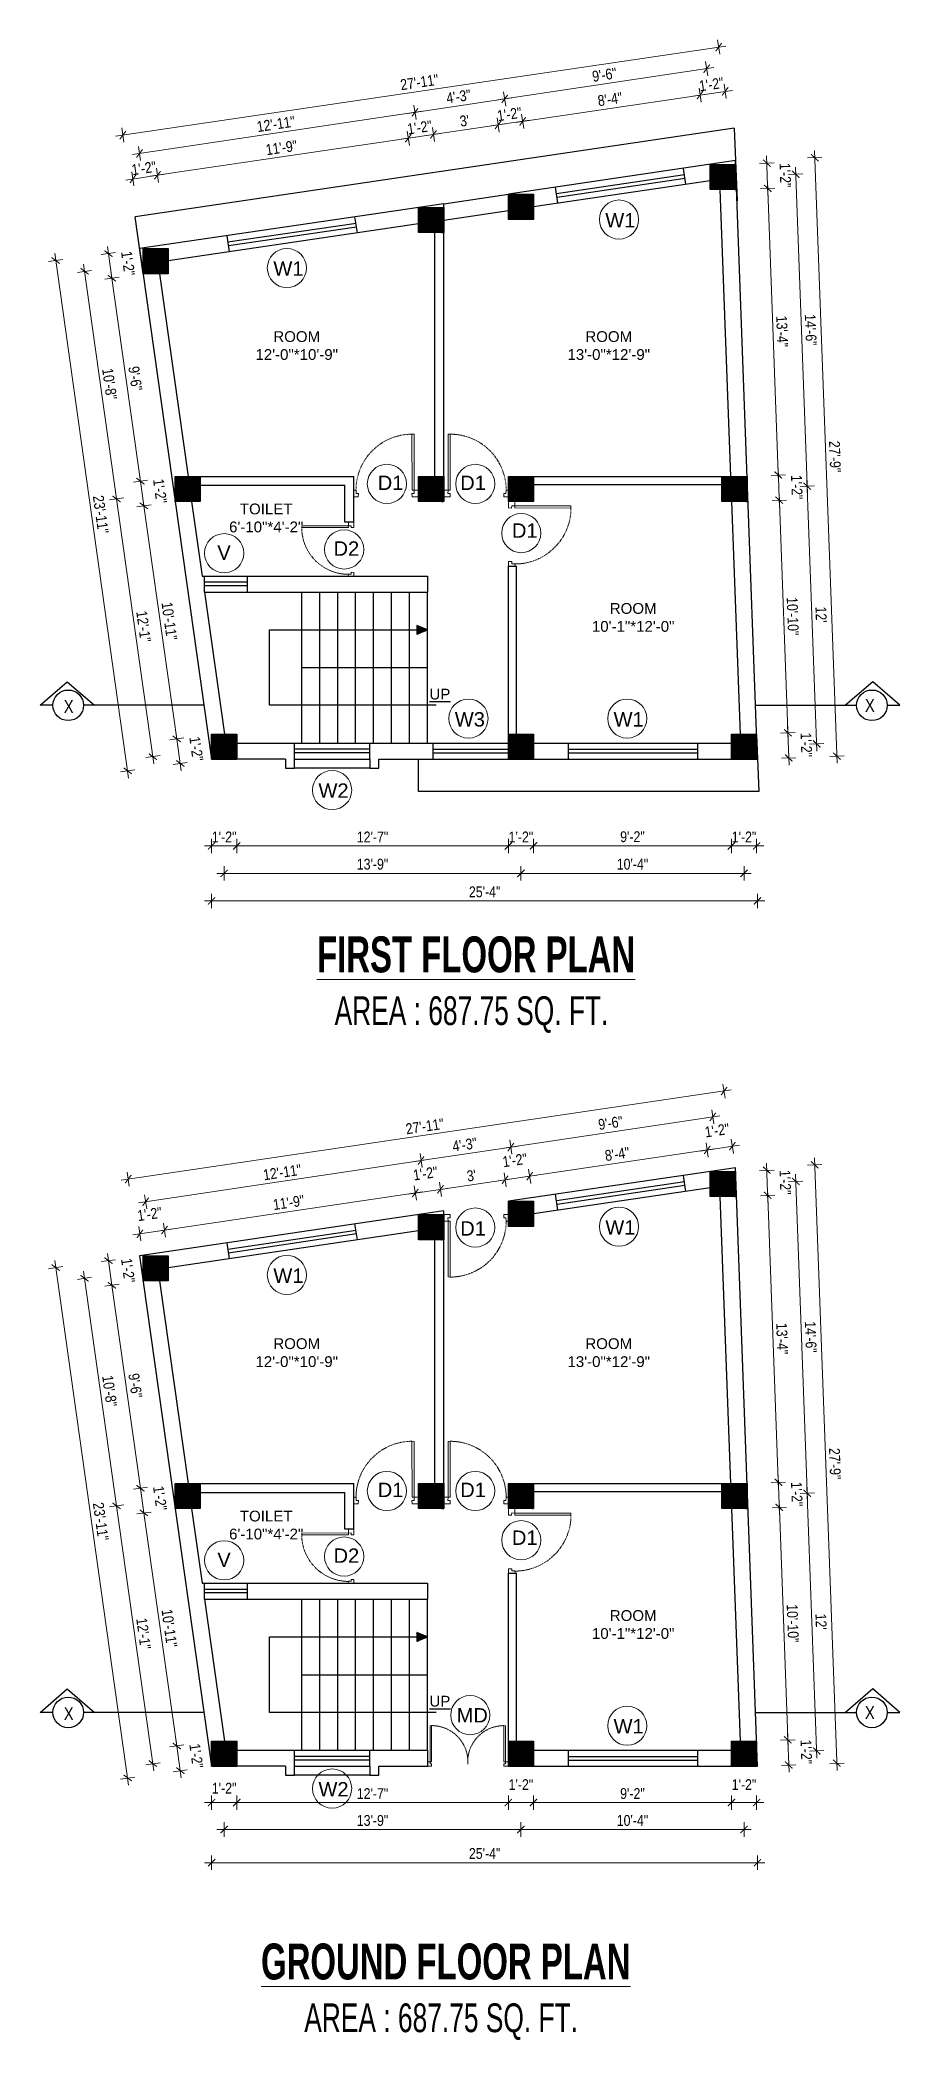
# Model space of a CAD drawing. Header units: inches. Extents: x -5142662 to -4941318, y -3361958 to -3160563.
# Drawn here: x -5002307 to -5001828, y -3261465 to -3260352 of the extents above; entities that cross this region are included whole.
import ezdxf

# ---------------------------------------------------------------- set-up
doc = ezdxf.new("R2010")
doc.units = ezdxf.units.IN
doc.header["$LTSCALE"] = 2
doc.header["$MEASUREMENT"] = 0
doc.header["$PDMODE"] = 34
doc.linetypes.add('HIDDEN', pattern=[0.375, 0.25, -0.125])
doc.layers.get('0').update_dxf_attribs({"linetype": 'CONTINUOUS'})
doc.layers.get('DEFPOINTS').update_dxf_attribs({"color": 141, "linetype": 'CONTINUOUS'})
for name, color, linetype in [('A-Hatch', 7, 'CONTINUOUS'), ('DIM', 5, 'CONTINUOUS'), ('WAll', 20, 'CONTINUOUS')]:
    doc.layers.add(name, color=color, linetype=linetype)
for name, color, linetype, lineweight in [('Annotate-Lite.w', 177, 'CONTINUOUS', 9), ('DIM 1-100', 4, 'CONTINUOUS', 13), ('dimension', 160, 'CONTINUOUS', 15), ('dimentions', 5, 'CONTINUOUS', 9), ('door', 20, 'CONTINUOUS', 35), ('Door-Window.w', 4, 'CONTINUOUS', 15), ('OUTLINE', 1, 'CONTINUOUS', 25), ('REN', 242, 'CONTINUOUS', 30), ('steps', 253, 'CONTINUOUS', 20), ('TEXT', 181, 'CONTINUOUS', 25), ('Text-100.w', 254, 'CONTINUOUS', 9), ('Toilet', 7, 'CONTINUOUS', 25)]:
    doc.layers.add(name, color=color, linetype=linetype, lineweight=lineweight)
doc.styles.add('ARAIL', font='ARIALN.TTF')
doc.styles.add('Arial', font='arial.ttf', dxfattribs={"width": 0.8, "height": 12})
doc.styles.add('arial.', font='arial.ttf')
doc.styles.add('gaurav', font='arial.ttf')
doc.styles.add('Lettring Text', font='arial.ttf')
doc.styles.add('S-111', font='tahoma.ttf', dxfattribs={"height": 8})
doc.styles.get("Standard").update_dxf_attribs({"font": 'ARIALN.TTF'})
doc.styles.add('TAHOMA', font='tahoma.ttf', dxfattribs={"height": 9})
doc.styles.add('Text', font='GOTHIC.TTF', dxfattribs={"height": 6})
doc.dimstyles.new('1 by 96', dxfattribs={"dimtxt": 6, "dimasz": 4, "dimexe": 4, "dimexo": 4, "dimgap": 2, "dimtad": 1, "dimdec": 0, "dimzin": 0, "dimdsep": 46, "dimlunit": 4, "dimtxsty": 'Standard', "dimblk": 'ARCHTICK', "dimcen": 0, "dimdle": 4, "dimadec": 0, "dimazin": 0, "dimtfac": 1, "dimtdec": 0, "dimtix": 1, "dimtofl": 0, "dimtmove": 1, "dimatfit": 3, "dimldrblk": 'ARCHTICK', "dimfxl": 4, "dimfxlon": 1, "dimtolj": 1, "dimtzin": 0, "dimlwd": -1, "dimlwe": -1, "dimarcsym": 0})
doc.dimstyles.new('Copy of Standard', dxfattribs={"dimtxt": 6, "dimasz": 2.875, "dimexe": 2, "dimexo": 4, "dimgap": 2, "dimtad": 1, "dimdec": 0, "dimrnd": 1, "dimzin": 0, "dimdsep": 46, "dimlunit": 4, "dimtxsty": 'Lettring Text', "dimcen": 0.1, "dimclrd": 7, "dimclre": 7, "dimclrt": 7, "dimazin": 0, "dimtfac": 0.645, "dimtdec": 0, "dimtmove": 1, "dimatfit": 0, "dimfxl": 3, "dimfxlon": 1, "dimtfillclr": 256, "dimtolj": 1, "dimtzin": 0, "dimlwd": -1, "dimlwe": -1, "dimarcsym": 2})
doc.dimstyles.new("S-2'", dxfattribs={"dimscale": 96, "dimtxt": 9, "dimasz": 0.003, "dimexe": 0.09375, "dimexo": 0.09375, "dimgap": 0.0625, "dimtad": 1, "dimdec": 0, "dimlfac": 0.25, "dimzin": 3, "dimdsep": 46, "dimlunit": 3, "dimtxsty": 'S-111', "dimblk": 'S', "dimcen": 0.09375, "dimdle": 0.09375, "dimse1": 1, "dimse2": 1, "dimadec": 0, "dimazin": 1, "dimtfac": 1, "dimtdec": 0, "dimtix": 1, "dimtmove": 0, "dimatfit": 3, "dimldrblk": 'DOTSMALL', "dimfxl": 1, "dimtolj": 1, "dimtzin": 1, "dimarcsym": 0})
doc.dimstyles.get("Standard").update_dxf_attribs({"dimtxt": 0.18, "dimasz": 0.18, "dimexe": 0.18, "dimexo": 0.0625, "dimgap": 0.09, "dimtad": 0, "dimtih": 1, "dimtoh": 1, "dimdec": 4, "dimzin": 0, "dimdsep": 46, "dimtxsty": 'Standard', "dimcen": 0.09, "dimadec": 0, "dimazin": 0, "dimtfac": 1, "dimtdec": 4, "dimtofl": 0, "dimtmove": 0, "dimatfit": 3, "dimfxl": 1, "dimtolj": 1, "dimtzin": 0, "dimarcsym": 0})
pattern_1 = [(90, (-3680.62, 0), (-12.5, 0), [])]

msp = doc.modelspace()

# ---------------------------------------------------------------- texts
at = {"layer": 'Annotate-Lite.w', "ltscale": 0.005, "char_height": 8, "style": 'gaurav'}
for s, insert, attachment_point in [('W1', (-5001991.8, -3260448.1), 1), ('W1', (-5002176.6, -3260475), 1), ('D1', (-5002118.5, -3260594.3), 1), ('D1', (-5002058.3, -3260594.3), 3), ('D1', (-5002043.8, -3260628.9), 7), ('V', (-5002207.8, -3260641.2), 7), ('D2', (-5002143.1, -3260630.9), 1), ('W3', (-5002075.6, -3260726), 1), ('W1', (-5001987.2, -3260726), 1), ('W2', (-5002151.5, -3260765.7), 1), ('D1', (-5002058.3, -3261017.5), 9), ('W1', (-5001991.8, -3261008.9), 1), ('W1', (-5002176.6, -3261035.8), 1), ('D1', (-5002118.5, -3261155.1), 1), ('D1', (-5002058.3, -3261155.1), 3), ('D1', (-5002043.8, -3261189.7), 7), ('V', (-5002207.8, -3261202), 7), ('D2', (-5002143.1, -3261191.7), 1), ('MD', (-5002074.6, -3261280.6), 1), ('W1', (-5001987.2, -3261286.7), 1), ('W2', (-5002151.5, -3261321.8), 1)]:
    msp.add_mtext_dynamic_manual_height_columns(s, width=8, gutter_width=100, heights=[0], dxfattribs=dict(at, insert=insert, attachment_point=attachment_point))
at = {"layer": 'TEXT', "lineweight": -2, "char_height": 6, "attachment_point": 5, "style": 'arial.'}
for s, insert in [('ROOM\\P12\'-0"*10\'-9"', (-5002163.6, -3260521.9)), ('ROOM\\P13\'-0"*12\'-9"', (-5001989.9, -3260521.9)), ('TOILET\\P6\'-10"*4\'-2"', (-5002180.6, -3260617.9)), ('ROOM\\P10\'-1"*12\'-0"', (-5001976.3, -3260673.3)), ('ROOM\\P12\'-0"*10\'-9"', (-5002163.6, -3261082.7)), ('ROOM\\P13\'-0"*12\'-9"', (-5001989.9, -3261082.7)), ('TOILET\\P6\'-10"*4\'-2"', (-5002180.6, -3261178.7)), ('ROOM\\P10\'-1"*12\'-0"', (-5001976.3, -3261234.1))]:
    msp.add_mtext_dynamic_manual_height_columns(s, width=45.731, gutter_width=30, heights=[0], dxfattribs=dict(at, insert=insert))
at = {"layer": 'TEXT', "lineweight": -2, "char_height": 6, "width": 26.674, "attachment_point": 5, "style": 'arial.'}
for insert in [(-5002083.9, -3260716), (-5002083.9, -3261276.8)]:
    msp.add_mtext('{\\LUP}', dxfattribs=dict(at, insert=insert))
at = {"layer": 'TEXT', "char_height": 7.2, "style": 'ARAIL'}
for insert, attachment_point in [((-5001847.3, -3260718.7), 1), ((-5002287.8, -3260719.3), 3), ((-5002287.8, -3261280.1), 3), ((-5001847.3, -3261279.5), 1)]:
    msp.add_mtext_dynamic_manual_height_columns('X', width=125.465, gutter_width=90, heights=[0], dxfattribs=dict(at, insert=insert, attachment_point=attachment_point))
at = {"layer": 'Text-100.w', "char_height": 20, "width": 569.102, "attachment_point": 2, "style": 'Arial'}
for s, insert in [('\\A1;{\\fArial Narrow|b1|i0|c0|p34;\\L FIRST FLOOR PLAN\\P\\fArial Narrow|b0|i0|c0|p34;\\H0.8x;\\lAREA : 687.75 SQ. FT.\\H1.02306x; }', (-5002066.3, -3260850.9)), ('\\A1;{\\fArial Narrow|b1|i0|c0|p34;\\L GROUND FLOOR PLAN\\P\\fArial Narrow|b0|i0|c0|p34;\\H0.8x;\\lAREA : 687.75 SQ. FT.\\H1.02306x; }', (-5002083.2, -3261411.7))]:
    msp.add_mtext(s, dxfattribs=dict(at, insert=insert))

# ---------------------------------------------------------------- blocks, each defined once
blk = doc.blocks.new('3-0')
at = {"ltscale": 3}
for p, q in [((11063, 10097.7), (11066, 10099.9)), ((11063, 10097.7), (11064.5, 10095.7)), ((11066, 10096.8), (11064.5, 10095.7)), ((11065.3, 10097.8), (11066.7, 10098.9)), ((11066, 10096.8), (11065.3, 10097.8)), ((11066, 10099.9), (11066.7, 10098.9)), ((11085.5, 10074.1), (11110.3, 10093)), ((11111, 10092), (11110.3, 10093)), ((11086.2, 10073.2), (11111, 10092)), ((11084, 10073), (11082.6, 10071.9)), ((11082.6, 10071.9), (11084.8, 10069)), ((11084, 10073), (11084.8, 10072)), ((11084.8, 10072), (11086.2, 10073.2)), ((11084.8, 10069), (11087.7, 10071.2)), ((11086.2, 10073.2), (11085.5, 10074.1)), ((11087.7, 10071.2), (11086.2, 10073.2))]:
    blk.add_line(p, q, dxfattribs=at)
at = {"layer": 'Door-Window.w', "color": 9, "linetype": 'HIDDEN', "lineweight": 18}
blk.add_arc((11085.5, 10074.1), 31.2, 37.1906, 127.1465, dxfattribs=at)
blk = doc.blocks.new('FDFDRE')
at = {"ltscale": 3}
for p, q in [((165701.1, -58637.8), (165701.1, -58641.5)), ((165704.8, -58637.8), (165701.1, -58637.8)), ((165704.8, -58639.7), (165704.8, -58637.8)), ((165767, -58639.7), (165767, -58637.8)), ((165767, -58637.8), (165770.6, -58637.8)), ((165770.6, -58637.8), (165770.7, -58641.5)), ((165701.1, -58641.5), (165703.6, -58641.5)), ((165703.6, -58641.5), (165703.5, -58672.6)), ((165704.8, -58639.7), (165703.6, -58639.7)), ((165703.6, -58639.7), (165703.6, -58641.5)), ((165703.6, -58641.5), (165704.8, -58641.5)), ((165704.8, -58641.5), (165704.8, -58672.7)), ((165767, -58639.7), (165768.2, -58639.7)), ((165767, -58641.5), (165767, -58672.7)), ((165768.2, -58641.5), (165767, -58641.5)), ((165768.2, -58639.7), (165768.2, -58641.5)), ((165770.7, -58641.5), (165768.2, -58641.5)), ((165768.2, -58641.5), (165768.2, -58672.6)), ((165703.5, -58672.6), (165704.8, -58672.7)), ((165768.2, -58672.6), (165767, -58672.7))]:
    blk.add_line(p, q, dxfattribs=at)
at = {"layer": 'Door-Window.w', "color": 9, "linetype": 'HIDDEN', "lineweight": 18}
for centre, start, end in [((165704.8, -58641.5), 269.9618, 3.3835), ((165767, -58641.5), 176.6165, 270.0382)]:
    blk.add_arc(centre, 31.2, start, end, dxfattribs=at)
blk = doc.blocks.new('_ArchTick')
at = {"color": 0, "linetype": 'ByBlock', "const_width": 0.15}
blk.add_lwpolyline([(-0.5, -0.5), (0.5, 0.5)], dxfattribs=at)
blk = doc.blocks.new('*D1563')
at = {"layer": 'DEFPOINTS', "color": 0, "ltscale": 0.5, "transparency": 16777216}
for p in [(-5002211, -3261313), (-5002197, -3261313), (-5002197, -3261333.2)]:
    blk.add_point(p, dxfattribs=at)
at = {"layer": 'DIM 1-100', "color": 0, "ltscale": 0.5, "transparency": 16777216}
for p, q in [((-5002211, -3261329.2), (-5002211, -3261337.2)), ((-5002197, -3261329.2), (-5002197, -3261337.2)), ((-5002215, -3261333.2), (-5002193, -3261333.2))]:
    blk.add_line(p, q, dxfattribs=at)
at = {"layer": 'DIM 1-100', "color": 0, "ltscale": 0.5, "transparency": 16777216, "xscale": 4, "yscale": 4, "zscale": 4, "rotation": 180}
blk.add_blockref('_ArchTick', (-5002211, -3261333.2), dxfattribs=at)
at = {"layer": 'DIM 1-100', "color": 0, "ltscale": 0.5, "transparency": 16777216, "xscale": 4, "yscale": 4, "zscale": 4}
blk.add_blockref('_ArchTick', (-5002197, -3261333.2), dxfattribs=at)
at = {"layer": 'DIM 1-100', "color": 0, "ltscale": 0.5, "transparency": 16777216, "insert": (-5002204, -3261325.2), "char_height": 6, "attachment_point": 5}
blk.add_mtext('\\A1;1\'-2"', dxfattribs=at)
blk = doc.blocks.new('*D1564')
at = {"layer": 'DEFPOINTS', "color": 0, "ltscale": 0.5, "transparency": 16777216}
for p in [(-5002197, -3261313), (-5002045.8, -3261313), (-5002045.8, -3261333.2)]:
    blk.add_point(p, dxfattribs=at)
at = {"layer": 'DIM 1-100', "color": 0, "ltscale": 0.5, "transparency": 16777216}
for p, q in [((-5002197, -3261329.2), (-5002197, -3261337.2)), ((-5002045.8, -3261329.2), (-5002045.8, -3261337.2)), ((-5002201, -3261333.2), (-5002041.8, -3261333.2))]:
    blk.add_line(p, q, dxfattribs=at)
at = {"layer": 'DIM 1-100', "color": 0, "ltscale": 0.5, "transparency": 16777216, "xscale": 4, "yscale": 4, "zscale": 4, "rotation": 180}
blk.add_blockref('_ArchTick', (-5002197, -3261333.2), dxfattribs=at)
at = {"layer": 'DIM 1-100', "color": 0, "ltscale": 0.5, "transparency": 16777216, "xscale": 4, "yscale": 4, "zscale": 4}
blk.add_blockref('_ArchTick', (-5002045.8, -3261333.2), dxfattribs=at)
at = {"layer": 'DIM 1-100', "color": 0, "ltscale": 0.5, "transparency": 16777216, "insert": (-5002121.4, -3261328.2), "char_height": 6, "attachment_point": 5}
blk.add_mtext('\\A1;12\'-7"', dxfattribs=at)
blk = doc.blocks.new('*D1565')
at = {"layer": 'DEFPOINTS', "color": 0, "ltscale": 0.5, "transparency": 16777216}
for p in [(-5002045.8, -3261313), (-5002031.8, -3261313), (-5002031.8, -3261333.2)]:
    blk.add_point(p, dxfattribs=at)
at = {"layer": 'DIM 1-100', "color": 0, "ltscale": 0.5, "transparency": 16777216}
for p, q in [((-5002045.8, -3261329.2), (-5002045.8, -3261337.2)), ((-5002031.8, -3261329.2), (-5002031.8, -3261337.2)), ((-5002049.8, -3261333.2), (-5002027.8, -3261333.2))]:
    blk.add_line(p, q, dxfattribs=at)
at = {"layer": 'DIM 1-100', "color": 0, "ltscale": 0.5, "transparency": 16777216, "xscale": 4, "yscale": 4, "zscale": 4, "rotation": 180}
blk.add_blockref('_ArchTick', (-5002045.8, -3261333.2), dxfattribs=at)
at = {"layer": 'DIM 1-100', "color": 0, "ltscale": 0.5, "transparency": 16777216, "xscale": 4, "yscale": 4, "zscale": 4}
blk.add_blockref('_ArchTick', (-5002031.8, -3261333.2), dxfattribs=at)
at = {"layer": 'DIM 1-100', "color": 0, "ltscale": 0.5, "transparency": 16777216, "insert": (-5002038.8, -3261323.2), "char_height": 6, "attachment_point": 5}
blk.add_mtext('\\A1;1\'-2"', dxfattribs=at)
blk = doc.blocks.new('*D1566')
at = {"layer": 'DEFPOINTS', "color": 0, "ltscale": 0.5, "transparency": 16777216}
for p in [(-5002031.8, -3261313), (-5001921.6, -3261313), (-5001921.6, -3261333.2)]:
    blk.add_point(p, dxfattribs=at)
at = {"layer": 'DIM 1-100', "color": 0, "ltscale": 0.5, "transparency": 16777216}
for p, q in [((-5002031.8, -3261329.2), (-5002031.8, -3261337.2)), ((-5001921.6, -3261329.2), (-5001921.6, -3261337.2)), ((-5002035.8, -3261333.2), (-5001917.6, -3261333.2))]:
    blk.add_line(p, q, dxfattribs=at)
at = {"layer": 'DIM 1-100', "color": 0, "ltscale": 0.5, "transparency": 16777216, "xscale": 4, "yscale": 4, "zscale": 4, "rotation": 180}
blk.add_blockref('_ArchTick', (-5002031.8, -3261333.2), dxfattribs=at)
at = {"layer": 'DIM 1-100', "color": 0, "ltscale": 0.5, "transparency": 16777216, "xscale": 4, "yscale": 4, "zscale": 4}
blk.add_blockref('_ArchTick', (-5001921.6, -3261333.2), dxfattribs=at)
at = {"layer": 'DIM 1-100', "color": 0, "ltscale": 0.5, "transparency": 16777216, "insert": (-5001976.7, -3261328.2), "char_height": 6, "attachment_point": 5}
blk.add_mtext('\\A1;9\'-2"', dxfattribs=at)
blk = doc.blocks.new('*D1567')
at = {"layer": 'DEFPOINTS', "color": 0, "ltscale": 0.5, "transparency": 16777216}
for p in [(-5001921.6, -3261313), (-5001907.6, -3261313), (-5001907.6, -3261333.2)]:
    blk.add_point(p, dxfattribs=at)
at = {"layer": 'DIM 1-100', "color": 0, "ltscale": 0.5, "transparency": 16777216}
for p, q in [((-5001921.6, -3261329.2), (-5001921.6, -3261337.2)), ((-5001907.6, -3261329.2), (-5001907.6, -3261337.2)), ((-5001925.6, -3261333.2), (-5001903.6, -3261333.2))]:
    blk.add_line(p, q, dxfattribs=at)
at = {"layer": 'DIM 1-100', "color": 0, "ltscale": 0.5, "transparency": 16777216, "xscale": 4, "yscale": 4, "zscale": 4, "rotation": 180}
blk.add_blockref('_ArchTick', (-5001921.6, -3261333.2), dxfattribs=at)
at = {"layer": 'DIM 1-100', "color": 0, "ltscale": 0.5, "transparency": 16777216, "xscale": 4, "yscale": 4, "zscale": 4}
blk.add_blockref('_ArchTick', (-5001907.6, -3261333.2), dxfattribs=at)
at = {"layer": 'DIM 1-100', "color": 0, "ltscale": 0.5, "transparency": 16777216, "insert": (-5001914.6, -3261323.2), "char_height": 6, "attachment_point": 5}
blk.add_mtext('\\A1;1\'-2"', dxfattribs=at)
blk = doc.blocks.new('*D1568')
at = {"layer": 'DEFPOINTS', "color": 0, "ltscale": 0.5, "transparency": 16777216}
for p in [(-5002266.5, -3261045.2), (-5002249.1, -3261042.7), (-5002231.3, -3261155.5)]:
    blk.add_point(p, dxfattribs=at)
at = {"layer": 'DIM 1-100', "color": 0, "ltscale": 0.5, "transparency": 16777216}
for p, q in [((-5002250, -3261162.1), (-5002267.1, -3261041.2)), ((-5002262.5, -3261044.6), (-5002270.5, -3261045.7)), ((-5002246.6, -3261157.6), (-5002254.5, -3261158.7))]:
    blk.add_line(p, q, dxfattribs=at)
at = {"layer": 'DIM 1-100', "color": 0, "ltscale": 0.5, "transparency": 16777216, "xscale": 4, "yscale": 4, "zscale": 4}
for p, rotation in [((-5002266.5, -3261045.2), 98.01894551890229), ((-5002250.6, -3261158.2), 278.0189455189023)]:
    blk.add_blockref('_ArchTick', p, dxfattribs=dict(at, rotation=rotation))
at = {"layer": 'DIM 1-100', "color": 0, "ltscale": 0.5, "transparency": 16777216, "insert": (-5002253.5, -3261101), "char_height": 6, "attachment_point": 5, "rotation": 278.0189}
blk.add_mtext('\\A1;9\'-6"', dxfattribs=at)
blk = doc.blocks.new('*D1569')
at = {"layer": 'DEFPOINTS', "color": 0, "ltscale": 0.5, "transparency": 16777216}
for p in [(-5002249.1, -3261028.7), (-5002268.4, -3261031.4), (-5002249.1, -3261042.7)]:
    blk.add_point(p, dxfattribs=at)
at = {"layer": 'DIM 1-100', "color": 0, "ltscale": 0.5, "transparency": 16777216}
for p, q in [((-5002264.5, -3261030.9), (-5002272.4, -3261032)), ((-5002265.9, -3261049.1), (-5002269, -3261027.5)), ((-5002262.5, -3261044.6), (-5002270.5, -3261045.7))]:
    blk.add_line(p, q, dxfattribs=at)
at = {"layer": 'DIM 1-100', "color": 0, "ltscale": 0.5, "transparency": 16777216, "xscale": 4, "yscale": 4, "zscale": 4}
for p, rotation in [((-5002268.4, -3261031.4), 98.01894551890229), ((-5002266.5, -3261045.2), 278.0189455189023)]:
    blk.add_blockref('_ArchTick', p, dxfattribs=dict(at, rotation=rotation))
at = {"layer": 'DIM 1-100', "color": 0, "ltscale": 0.5, "transparency": 16777216, "insert": (-5002257.5, -3261036.9), "char_height": 6, "attachment_point": 5, "rotation": 278.0189}
blk.add_mtext('\\A1;1\'-2"', dxfattribs=at)
blk = doc.blocks.new('*D1570')
at = {"layer": 'DEFPOINTS', "color": 0, "ltscale": 0.5, "transparency": 16777216}
for p in [(-5002231.3, -3261155.5), (-5002248.7, -3261171.9), (-5002231.3, -3261169.5)]:
    blk.add_point(p, dxfattribs=at)
at = {"layer": 'DIM 1-100', "color": 0, "ltscale": 0.5, "transparency": 16777216}
for p, q in [((-5002246.6, -3261157.6), (-5002254.5, -3261158.7)), ((-5002251.1, -3261154.2), (-5002248.1, -3261175.9)), ((-5002244.7, -3261171.4), (-5002252.6, -3261172.5))]:
    blk.add_line(p, q, dxfattribs=at)
at = {"layer": 'DIM 1-100', "color": 0, "ltscale": 0.5, "transparency": 16777216, "xscale": 4, "yscale": 4, "zscale": 4}
for p, rotation in [((-5002250.6, -3261158.2), 98.01894551890229), ((-5002248.7, -3261171.9), 278.0189455189023)]:
    blk.add_blockref('_ArchTick', p, dxfattribs=dict(at, rotation=rotation))
at = {"layer": 'DIM 1-100', "color": 0, "ltscale": 0.5, "transparency": 16777216, "insert": (-5002239.7, -3261163.7), "char_height": 6, "attachment_point": 5, "rotation": 278.0189}
blk.add_mtext('\\A1;1\'-2"', dxfattribs=at)
blk = doc.blocks.new('*D1571')
at = {"layer": 'DEFPOINTS', "color": 0, "ltscale": 0.5, "transparency": 16777216}
for p in [(-5002231.3, -3261169.5), (-5002230.4, -3261301.7), (-5002211, -3261299)]:
    blk.add_point(p, dxfattribs=at)
at = {"layer": 'DIM 1-100', "color": 0, "ltscale": 0.5, "transparency": 16777216}
for p, q in [((-5002244.7, -3261171.4), (-5002252.6, -3261172.5)), ((-5002249.2, -3261168), (-5002229.8, -3261305.6)), ((-5002226.4, -3261301.1), (-5002234.3, -3261302.2))]:
    blk.add_line(p, q, dxfattribs=at)
at = {"layer": 'DIM 1-100', "color": 0, "ltscale": 0.5, "transparency": 16777216, "xscale": 4, "yscale": 4, "zscale": 4}
for p, rotation in [((-5002248.7, -3261171.9), 98.01894551890229), ((-5002230.4, -3261301.7), 278.0189455189023)]:
    blk.add_blockref('_ArchTick', p, dxfattribs=dict(at, rotation=rotation))
at = {"layer": 'DIM 1-100', "color": 0, "ltscale": 0.5, "transparency": 16777216, "insert": (-5002234.5, -3261236.1), "char_height": 6, "attachment_point": 5, "rotation": 278.0189}
blk.add_mtext('\\A1;10\'-11"', dxfattribs=at)
blk = doc.blocks.new('*D1572')
at = {"layer": 'DEFPOINTS', "color": 0, "ltscale": 0.5, "transparency": 16777216}
for p in [(-5002211, -3261299), (-5002228.4, -3261315.4), (-5002211, -3261313)]:
    blk.add_point(p, dxfattribs=at)
at = {"layer": 'DIM 1-100', "color": 0, "ltscale": 0.5, "transparency": 16777216}
for p, q in [((-5002230.9, -3261297.7), (-5002227.9, -3261319.4)), ((-5002226.4, -3261301.1), (-5002234.3, -3261302.2)), ((-5002224.5, -3261314.9), (-5002232.4, -3261316))]:
    blk.add_line(p, q, dxfattribs=at)
at = {"layer": 'DIM 1-100', "color": 0, "ltscale": 0.5, "transparency": 16777216, "xscale": 4, "yscale": 4, "zscale": 4}
for p, rotation in [((-5002230.4, -3261301.7), 98.01894551890229), ((-5002228.4, -3261315.4), 278.0189455189023)]:
    blk.add_blockref('_ArchTick', p, dxfattribs=dict(at, rotation=rotation))
at = {"layer": 'DIM 1-100', "color": 0, "ltscale": 0.5, "transparency": 16777216, "insert": (-5002219.5, -3261307.2), "char_height": 6, "attachment_point": 5, "rotation": 278.0189}
blk.add_mtext('\\A1;1\'-2"', dxfattribs=at)
blk = doc.blocks.new('*D1573')
at = {"layer": 'DEFPOINTS', "color": 0, "ltscale": 0.5, "transparency": 16777216}
for p in [(-5002224.3, -3261162.5), (-5002263.9, -3261168), (-5002204, -3261306)]:
    blk.add_point(p, dxfattribs=at)
at = {"layer": 'DIM 1-100', "color": 0, "ltscale": 0.5, "transparency": 16777216}
for p, q in [((-5002243.1, -3261315.5), (-5002264.4, -3261164.1)), ((-5002259.9, -3261167.5), (-5002267.8, -3261168.6)), ((-5002239.7, -3261311), (-5002247.6, -3261312.1))]:
    blk.add_line(p, q, dxfattribs=at)
at = {"layer": 'DIM 1-100', "color": 0, "ltscale": 0.5, "transparency": 16777216, "xscale": 4, "yscale": 4, "zscale": 4}
for p, rotation in [((-5002263.9, -3261168), 98.01894551876403), ((-5002243.7, -3261311.5), 278.018945518764)]:
    blk.add_blockref('_ArchTick', p, dxfattribs=dict(at, rotation=rotation))
at = {"layer": 'DIM 1-100', "color": 0, "ltscale": 0.5, "transparency": 16777216, "insert": (-5002248.8, -3261239.1), "char_height": 6, "attachment_point": 5, "rotation": 278.0189}
blk.add_mtext('\\A1;12\'-1"', dxfattribs=at)
blk = doc.blocks.new('*D1574')
at = {"layer": 'DEFPOINTS', "color": 0, "ltscale": 0.5, "transparency": 16777216}
for p in [(-5002281.7, -3261041.3), (-5002242.1, -3261035.7), (-5002224.3, -3261162.5)]:
    blk.add_point(p, dxfattribs=at)
at = {"layer": 'DIM 1-100', "color": 0, "ltscale": 0.5, "transparency": 16777216}
for p, q in [((-5002277.8, -3261040.7), (-5002285.7, -3261041.9)), ((-5002263.3, -3261172), (-5002282.3, -3261037.3)), ((-5002259.9, -3261167.5), (-5002267.8, -3261168.6))]:
    blk.add_line(p, q, dxfattribs=at)
at = {"layer": 'DIM 1-100', "color": 0, "ltscale": 0.5, "transparency": 16777216, "xscale": 4, "yscale": 4, "zscale": 4}
for p, rotation in [((-5002281.7, -3261041.3), 98.01894551877217), ((-5002263.9, -3261168), 278.0189455187722)]:
    blk.add_blockref('_ArchTick', p, dxfattribs=dict(at, rotation=rotation))
at = {"layer": 'DIM 1-100', "color": 0, "ltscale": 0.5, "transparency": 16777216, "insert": (-5002267.8, -3261104), "char_height": 6, "attachment_point": 5, "rotation": 278.0189}
blk.add_mtext('\\A1;10\'-8"', dxfattribs=at)
blk = doc.blocks.new('*D1575')
at = {"layer": 'DEFPOINTS', "color": 0, "ltscale": 0.5, "transparency": 16777216}
for p in [(-5002251.1, -3261028.7), (-5002257.7, -3261319.5), (-5002211, -3261313)]:
    blk.add_point(p, dxfattribs=at)
at = {"layer": 'DIM 1-100', "color": 0, "ltscale": 0.5, "transparency": 16777216}
for p, q in [((-5002293.8, -3261034.7), (-5002301.7, -3261035.9)), ((-5002298.3, -3261031.3), (-5002257.2, -3261323.5)), ((-5002253.7, -3261319), (-5002261.7, -3261320.1))]:
    blk.add_line(p, q, dxfattribs=at)
at = {"layer": 'DIM 1-100', "color": 0, "ltscale": 0.5, "transparency": 16777216, "xscale": 4, "yscale": 4, "zscale": 4}
for p, rotation in [((-5002297.8, -3261035.3), 98.01894551889016), ((-5002257.7, -3261319.5), 278.0189455188902)]:
    blk.add_blockref('_ArchTick', p, dxfattribs=dict(at, rotation=rotation))
at = {"layer": 'DIM 1-100', "color": 0, "ltscale": 0.5, "transparency": 16777216, "insert": (-5002272.7, -3261176.7), "char_height": 6, "attachment_point": 5, "rotation": 278.0189}
blk.add_mtext('\\A1;23\'-11"', dxfattribs=at)
blk = doc.blocks.new('*D1576')
at = {"layer": 'DEFPOINTS', "color": 0, "ltscale": 0.5, "transparency": 16777216}
for p in [(-5002204, -3261306), (-5002038.8, -3261306), (-5002038.8, -3261348.2)]:
    blk.add_point(p, dxfattribs=at)
at = {"layer": 'DIM 1-100', "color": 0, "ltscale": 0.5, "transparency": 16777216}
for p, q in [((-5002208, -3261348.2), (-5002034.8, -3261348.2)), ((-5002204, -3261344.2), (-5002204, -3261352.2)), ((-5002038.8, -3261344.2), (-5002038.8, -3261352.2))]:
    blk.add_line(p, q, dxfattribs=at)
at = {"layer": 'DIM 1-100', "color": 0, "ltscale": 0.5, "transparency": 16777216, "xscale": 4, "yscale": 4, "zscale": 4, "rotation": 180}
blk.add_blockref('_ArchTick', (-5002204, -3261348.2), dxfattribs=at)
at = {"layer": 'DIM 1-100', "color": 0, "ltscale": 0.5, "transparency": 16777216, "xscale": 4, "yscale": 4, "zscale": 4}
blk.add_blockref('_ArchTick', (-5002038.8, -3261348.2), dxfattribs=at)
at = {"layer": 'DIM 1-100', "color": 0, "ltscale": 0.5, "transparency": 16777216, "insert": (-5002121.4, -3261343.2), "char_height": 6, "attachment_point": 5}
blk.add_mtext('\\A1;13\'-9"', dxfattribs=at)
blk = doc.blocks.new('*D1577')
at = {"layer": 'DEFPOINTS', "color": 0, "ltscale": 0.5, "transparency": 16777216}
for p in [(-5002038.8, -3261306), (-5001914.6, -3261306), (-5001914.6, -3261348.2)]:
    blk.add_point(p, dxfattribs=at)
at = {"layer": 'DIM 1-100', "color": 0, "ltscale": 0.5, "transparency": 16777216}
for p, q in [((-5002042.8, -3261348.2), (-5001910.6, -3261348.2)), ((-5002038.8, -3261344.2), (-5002038.8, -3261352.2)), ((-5001914.6, -3261344.2), (-5001914.6, -3261352.2))]:
    blk.add_line(p, q, dxfattribs=at)
at = {"layer": 'DIM 1-100', "color": 0, "ltscale": 0.5, "transparency": 16777216, "xscale": 4, "yscale": 4, "zscale": 4, "rotation": 180}
blk.add_blockref('_ArchTick', (-5002038.8, -3261348.2), dxfattribs=at)
at = {"layer": 'DIM 1-100', "color": 0, "ltscale": 0.5, "transparency": 16777216, "xscale": 4, "yscale": 4, "zscale": 4}
blk.add_blockref('_ArchTick', (-5001914.6, -3261348.2), dxfattribs=at)
at = {"layer": 'DIM 1-100', "color": 0, "ltscale": 0.5, "transparency": 16777216, "insert": (-5001976.7, -3261343.2), "char_height": 6, "attachment_point": 5}
blk.add_mtext('\\A1;10\'-4"', dxfattribs=at)
blk = doc.blocks.new('*D1578')
at = {"layer": 'DEFPOINTS', "color": 0, "ltscale": 0.5, "transparency": 16777216}
for p in [(-5002211, -3261313), (-5001907.1, -3261313), (-5001907.1, -3261366.7)]:
    blk.add_point(p, dxfattribs=at)
at = {"layer": 'DIM 1-100', "color": 0, "ltscale": 0.5, "transparency": 16777216}
for p, q in [((-5002211, -3261362.7), (-5002211, -3261370.7)), ((-5001907.1, -3261362.7), (-5001907.1, -3261370.7)), ((-5002215, -3261366.7), (-5001903.1, -3261366.7))]:
    blk.add_line(p, q, dxfattribs=at)
at = {"layer": 'DIM 1-100', "color": 0, "ltscale": 0.5, "transparency": 16777216, "xscale": 4, "yscale": 4, "zscale": 4, "rotation": 180}
blk.add_blockref('_ArchTick', (-5002211, -3261366.7), dxfattribs=at)
at = {"layer": 'DIM 1-100', "color": 0, "ltscale": 0.5, "transparency": 16777216, "xscale": 4, "yscale": 4, "zscale": 4}
blk.add_blockref('_ArchTick', (-5001907.1, -3261366.7), dxfattribs=at)
at = {"layer": 'DIM 1-100', "color": 0, "ltscale": 0.5, "transparency": 16777216, "insert": (-5002059, -3261361.6), "char_height": 6, "attachment_point": 5}
blk.add_mtext('\\A1;25\'-4"', dxfattribs=at)
blk = doc.blocks.new('*D1579')
at = {"layer": 'DEFPOINTS', "color": 0, "ltscale": 0.5, "transparency": 16777216}
for p in [(-5001907.6, -3261299), (-5001890.2, -3261298.3), (-5001907.1, -3261313)]:
    blk.add_point(p, dxfattribs=at)
at = {"layer": 'DIM 1-100', "color": 0, "ltscale": 0.5, "transparency": 16777216}
for p, q in [((-5001894.2, -3261298.5), (-5001886.2, -3261298.2)), ((-5001889.5, -3261316.3), (-5001890.4, -3261294.3)), ((-5001893.7, -3261312.5), (-5001885.7, -3261312.2))]:
    blk.add_line(p, q, dxfattribs=at)
at = {"layer": 'DIM 1-100', "color": 0, "ltscale": 0.5, "transparency": 16777216, "xscale": 4, "yscale": 4, "zscale": 4}
for p, rotation in [((-5001890.2, -3261298.3), 92.11435361987118), ((-5001889.7, -3261312.3), 272.1143536198712)]:
    blk.add_blockref('_ArchTick', p, dxfattribs=dict(at, rotation=rotation))
at = {"layer": 'DIM 1-100', "color": 0, "ltscale": 0.5, "transparency": 16777216, "insert": (-5001879.9, -3261305), "char_height": 6, "attachment_point": 5, "rotation": 272.1144}
blk.add_mtext('\\A1;1\'-2"', dxfattribs=at)
blk = doc.blocks.new('*D1580')
at = {"layer": 'DEFPOINTS', "color": 0, "ltscale": 0.5, "transparency": 16777216}
for p in [(-5001912.9, -3261169.5), (-5001895, -3261168.8), (-5001907.6, -3261299)]:
    blk.add_point(p, dxfattribs=at)
at = {"layer": 'DIM 1-100', "color": 0, "ltscale": 0.5, "transparency": 16777216}
for p, q in [((-5001899, -3261169), (-5001891, -3261168.7)), ((-5001890.1, -3261302.3), (-5001895.1, -3261164.8)), ((-5001894.2, -3261298.5), (-5001886.2, -3261298.2))]:
    blk.add_line(p, q, dxfattribs=at)
at = {"layer": 'DIM 1-100', "color": 0, "ltscale": 0.5, "transparency": 16777216, "xscale": 4, "yscale": 4, "zscale": 4}
for p, rotation in [((-5001895, -3261168.8), 92.11435361988055), ((-5001890.2, -3261298.3), 272.1143536198805)]:
    blk.add_blockref('_ArchTick', p, dxfattribs=dict(at, rotation=rotation))
at = {"layer": 'DIM 1-100', "color": 0, "ltscale": 0.5, "transparency": 16777216, "insert": (-5001887.5, -3261233.4), "char_height": 6, "attachment_point": 5, "rotation": 272.1144}
blk.add_mtext('\\A1;10\'-10"', dxfattribs=at)
blk = doc.blocks.new('*D1581')
at = {"layer": 'DEFPOINTS', "color": 0, "ltscale": 0.5, "transparency": 16777216}
for p in [(-5001912.9, -3261155.5), (-5001895.5, -3261154.8), (-5001912.9, -3261169.5)]:
    blk.add_point(p, dxfattribs=at)
at = {"layer": 'DIM 1-100', "color": 0, "ltscale": 0.5, "transparency": 16777216}
for p, q in [((-5001894.8, -3261172.8), (-5001895.6, -3261150.8)), ((-5001899.5, -3261155), (-5001891.5, -3261154.7)), ((-5001899, -3261169), (-5001891, -3261168.7))]:
    blk.add_line(p, q, dxfattribs=at)
at = {"layer": 'DIM 1-100', "color": 0, "ltscale": 0.5, "transparency": 16777216, "xscale": 4, "yscale": 4, "zscale": 4}
for p, rotation in [((-5001895.5, -3261154.8), 92.11435361988055), ((-5001895, -3261168.8), 272.1143536198805)]:
    blk.add_blockref('_ArchTick', p, dxfattribs=dict(at, rotation=rotation))
at = {"layer": 'DIM 1-100', "color": 0, "ltscale": 0.5, "transparency": 16777216, "insert": (-5001885.2, -3261161.4), "char_height": 6, "attachment_point": 5, "rotation": 272.1144}
blk.add_mtext('\\A1;1\'-2"', dxfattribs=at)
blk = doc.blocks.new('*D1582')
at = {"layer": 'DEFPOINTS', "color": 0, "ltscale": 0.5, "transparency": 16777216}
for p in [(-5001919.4, -3260995.8), (-5001901.4, -3260995.1), (-5001912.9, -3261155.5)]:
    blk.add_point(p, dxfattribs=at)
at = {"layer": 'DIM 1-100', "color": 0, "ltscale": 0.5, "transparency": 16777216}
for p, q in [((-5001905.4, -3260995.3), (-5001897.4, -3260995)), ((-5001895.4, -3261158.8), (-5001901.5, -3260991.1)), ((-5001899.5, -3261155), (-5001891.5, -3261154.7))]:
    blk.add_line(p, q, dxfattribs=at)
at = {"layer": 'DIM 1-100', "color": 0, "ltscale": 0.5, "transparency": 16777216, "xscale": 4, "yscale": 4, "zscale": 4}
for p, rotation in [((-5001901.4, -3260995.1), 92.11435361988055), ((-5001895.5, -3261154.8), 272.1143536198805)]:
    blk.add_blockref('_ArchTick', p, dxfattribs=dict(at, rotation=rotation))
at = {"layer": 'DIM 1-100', "color": 0, "ltscale": 0.5, "transparency": 16777216, "insert": (-5001893.4, -3261074.8), "char_height": 6, "attachment_point": 5, "rotation": 272.1144}
blk.add_mtext('\\A1;13\'-4"', dxfattribs=at)
blk = doc.blocks.new('*D1583')
at = {"layer": 'DEFPOINTS', "color": 0, "ltscale": 0.5, "transparency": 16777216}
for p in [(-5001919.4, -3260981.8), (-5001901.9, -3260981.1), (-5001919.4, -3260995.8)]:
    blk.add_point(p, dxfattribs=at)
at = {"layer": 'DIM 1-100', "color": 0, "ltscale": 0.5, "transparency": 16777216}
for p, q in [((-5001905.9, -3260981.3), (-5001897.9, -3260981)), ((-5001901.3, -3260999.1), (-5001902.1, -3260977.1)), ((-5001905.4, -3260995.3), (-5001897.4, -3260995))]:
    blk.add_line(p, q, dxfattribs=at)
at = {"layer": 'DIM 1-100', "color": 0, "ltscale": 0.5, "transparency": 16777216, "xscale": 4, "yscale": 4, "zscale": 4}
for p, rotation in [((-5001901.9, -3260981.1), 92.11435361988055), ((-5001901.4, -3260995.1), 272.1143536198805)]:
    blk.add_blockref('_ArchTick', p, dxfattribs=dict(at, rotation=rotation))
at = {"layer": 'DIM 1-100', "color": 0, "ltscale": 0.5, "transparency": 16777216, "insert": (-5001891.6, -3260987.8), "char_height": 6, "attachment_point": 5, "rotation": 272.1144}
blk.add_mtext('\\A1;1\'-2"', dxfattribs=at)
blk = doc.blocks.new('*D1584')
at = {"layer": 'DEFPOINTS', "color": 0, "ltscale": 0.5, "transparency": 16777216}
for p in [(-5001919.9, -3261162.5), (-5001879.4, -3261161), (-5001914.6, -3261306)]:
    blk.add_point(p, dxfattribs=at)
at = {"layer": 'DIM 1-100', "color": 0, "ltscale": 0.5, "transparency": 16777216}
for p, q in [((-5001883.4, -3261161.1), (-5001875.4, -3261160.8)), ((-5001874, -3261308.5), (-5001879.6, -3261157)), ((-5001878.1, -3261304.6), (-5001870.1, -3261304.3))]:
    blk.add_line(p, q, dxfattribs=at)
at = {"layer": 'DIM 1-100', "color": 0, "ltscale": 0.5, "transparency": 16777216, "xscale": 4, "yscale": 4, "zscale": 4}
for p, rotation in [((-5001879.4, -3261161), 92.11435361966569), ((-5001874.1, -3261304.5), 272.1143536196657)]:
    blk.add_blockref('_ArchTick', p, dxfattribs=dict(at, rotation=rotation))
at = {"layer": 'DIM 1-100', "color": 0, "ltscale": 0.5, "transparency": 16777216, "insert": (-5001871.7, -3261232.5), "char_height": 6, "attachment_point": 5, "rotation": 272.1144}
blk.add_mtext("\\A1;12'", dxfattribs=at)
blk = doc.blocks.new('*D1585')
at = {"layer": 'DEFPOINTS', "color": 0, "ltscale": 0.5, "transparency": 16777216}
for p in [(-5001926.4, -3260988.8), (-5001885.8, -3260987.3), (-5001919.9, -3261162.5)]:
    blk.add_point(p, dxfattribs=at)
at = {"layer": 'DIM 1-100', "color": 0, "ltscale": 0.5, "transparency": 16777216}
for p, q in [((-5001879.3, -3261165), (-5001886, -3260983.3)), ((-5001889.8, -3260987.4), (-5001881.8, -3260987.1)), ((-5001883.4, -3261161.1), (-5001875.4, -3261160.8))]:
    blk.add_line(p, q, dxfattribs=at)
at = {"layer": 'DIM 1-100', "color": 0, "ltscale": 0.5, "transparency": 16777216, "xscale": 4, "yscale": 4, "zscale": 4}
for p, rotation in [((-5001885.8, -3260987.3), 92.11435361967206), ((-5001879.4, -3261161), 272.114353619672)]:
    blk.add_blockref('_ArchTick', p, dxfattribs=dict(at, rotation=rotation))
at = {"layer": 'DIM 1-100', "color": 0, "ltscale": 0.5, "transparency": 16777216, "insert": (-5001877.5, -3261073.9), "char_height": 6, "attachment_point": 5, "rotation": 272.1144}
blk.add_mtext('\\A1;14\'-6"', dxfattribs=at)
blk = doc.blocks.new('*D1586')
at = {"layer": 'DEFPOINTS', "color": 0, "ltscale": 0.5, "transparency": 16777216}
for p in [(-5001919.4, -3260979.7), (-5001875.2, -3260978.1), (-5001907.1, -3261313)]:
    blk.add_point(p, dxfattribs=at)
at = {"layer": 'DIM 1-100', "color": 0, "ltscale": 0.5, "transparency": 16777216}
for p, q in [((-5001862.7, -3261315.3), (-5001875.3, -3260974.1)), ((-5001879.2, -3260978.2), (-5001871.2, -3260977.9)), ((-5001866.9, -3261311.5), (-5001858.9, -3261311.2))]:
    blk.add_line(p, q, dxfattribs=at)
at = {"layer": 'DIM 1-100', "color": 0, "ltscale": 0.5, "transparency": 16777216, "xscale": 4, "yscale": 4, "zscale": 4}
for p, rotation in [((-5001875.2, -3260978.1), 92.11435361988767), ((-5001862.9, -3261311.3), 272.1143536198877)]:
    blk.add_blockref('_ArchTick', p, dxfattribs=dict(at, rotation=rotation))
at = {"layer": 'DIM 1-100', "color": 0, "ltscale": 0.5, "transparency": 16777216, "insert": (-5001864, -3261144.5), "char_height": 6, "attachment_point": 5, "rotation": 272.1144}
blk.add_mtext('\\A1;27\'-9"', dxfattribs=at)
blk = doc.blocks.new('*D1587')
at = {"layer": 'DEFPOINTS', "color": 0, "ltscale": 0.5, "transparency": 16777216}
for p in [(-5002097.6, -3260993.8), (-5002095.8, -3261005.8), (-5002235.1, -3261028.7)]:
    blk.add_point(p, dxfattribs=at)
at = {"layer": 'DIM 1-100', "color": 0, "ltscale": 0.5, "transparency": 16777216}
for p, q in [((-5002241.2, -3261015), (-5002093.6, -3260993.2)), ((-5002097, -3260997.8), (-5002098.2, -3260989.8)), ((-5002236.6, -3261018.4), (-5002237.8, -3261010.5))]:
    blk.add_line(p, q, dxfattribs=at)
at = {"layer": 'DIM 1-100', "color": 0, "ltscale": 0.5, "transparency": 16777216, "xscale": 4, "yscale": 4, "zscale": 4}
for p, rotation in [((-5002097.6, -3260993.8), 8.403880657176396), ((-5002237.2, -3261014.4), 188.4038806571764)]:
    blk.add_blockref('_ArchTick', p, dxfattribs=dict(at, rotation=rotation))
at = {"layer": 'DIM 1-100', "color": 0, "ltscale": 0.5, "transparency": 16777216, "insert": (-5002168.1, -3260999.1), "char_height": 6, "attachment_point": 5, "rotation": 8.4039}
blk.add_mtext('\\A1;11\'-9"', dxfattribs=at)
blk = doc.blocks.new('*D1588')
at = {"layer": 'DEFPOINTS', "color": 0, "ltscale": 0.5, "transparency": 16777216}
for p in [(-5002083.6, -3260991.7), (-5002095.8, -3261005.8), (-5002081.8, -3261003.7)]:
    blk.add_point(p, dxfattribs=at)
at = {"layer": 'DIM 1-100', "color": 0, "ltscale": 0.5, "transparency": 16777216}
for p, q in [((-5002101.5, -3260994.4), (-5002079.6, -3260991.2)), ((-5002097, -3260997.8), (-5002098.2, -3260989.8)), ((-5002083, -3260995.7), (-5002084.2, -3260987.8))]:
    blk.add_line(p, q, dxfattribs=at)
at = {"layer": 'DIM 1-100', "color": 0, "ltscale": 0.5, "transparency": 16777216, "xscale": 4, "yscale": 4, "zscale": 4}
for p, rotation in [((-5002097.6, -3260993.8), 188.4038806571764), ((-5002083.6, -3260991.7), 8.403880657176396)]:
    blk.add_blockref('_ArchTick', p, dxfattribs=dict(at, rotation=rotation))
at = {"layer": 'DIM 1-100', "color": 0, "ltscale": 0.5, "transparency": 16777216, "insert": (-5002092, -3260982.9), "char_height": 6, "attachment_point": 5, "rotation": 8.4039}
blk.add_mtext('\\A1;1\'-2"', dxfattribs=at)
blk = doc.blocks.new('*D1589')
at = {"layer": 'DEFPOINTS', "color": 0, "ltscale": 0.5, "transparency": 16777216}
for p in [(-5002047.6, -3260986.4), (-5002081.8, -3261003.7), (-5002045.8, -3260998.4)]:
    blk.add_point(p, dxfattribs=at)
at = {"layer": 'DIM 1-100', "color": 0, "ltscale": 0.5, "transparency": 16777216}
for p, q in [((-5002087.5, -3260992.3), (-5002043.6, -3260985.8)), ((-5002047, -3260990.4), (-5002048.2, -3260982.5)), ((-5002083, -3260995.7), (-5002084.2, -3260987.8))]:
    blk.add_line(p, q, dxfattribs=at)
at = {"layer": 'DIM 1-100', "color": 0, "ltscale": 0.5, "transparency": 16777216, "xscale": 4, "yscale": 4, "zscale": 4}
for p, rotation in [((-5002047.6, -3260986.4), 8.403880657176396), ((-5002083.6, -3260991.7), 188.4038806571764)]:
    blk.add_blockref('_ArchTick', p, dxfattribs=dict(at, rotation=rotation))
at = {"layer": 'DIM 1-100', "color": 0, "ltscale": 0.5, "transparency": 16777216, "insert": (-5002066.3, -3260984.1), "char_height": 6, "attachment_point": 5, "rotation": 8.4039}
blk.add_mtext("\\A1;3'", dxfattribs=at)
blk = doc.blocks.new('*D1590')
at = {"layer": 'DEFPOINTS', "color": 0, "ltscale": 0.5, "transparency": 16777216}
for p in [(-5002033.9, -3260984.4), (-5002045.8, -3260998.4), (-5002031.8, -3260998.4)]:
    blk.add_point(p, dxfattribs=at)
at = {"layer": 'DIM 1-100', "color": 0, "ltscale": 0.5, "transparency": 16777216}
for p, q in [((-5002051.5, -3260987), (-5002029.9, -3260983.8)), ((-5002047, -3260990.4), (-5002048.2, -3260982.5)), ((-5002033.3, -3260988.4), (-5002034.5, -3260980.4))]:
    blk.add_line(p, q, dxfattribs=at)
at = {"layer": 'DIM 1-100', "color": 0, "ltscale": 0.5, "transparency": 16777216, "xscale": 4, "yscale": 4, "zscale": 4}
for p, rotation in [((-5002047.6, -3260986.4), 188.4038806571764), ((-5002033.9, -3260984.4), 8.403880657176396)]:
    blk.add_blockref('_ArchTick', p, dxfattribs=dict(at, rotation=rotation))
at = {"layer": 'DIM 1-100', "color": 0, "ltscale": 0.5, "transparency": 16777216, "insert": (-5002042.2, -3260975.5), "char_height": 6, "attachment_point": 5, "rotation": 8.4039}
blk.add_mtext('\\A1;1\'-2"', dxfattribs=at)
blk = doc.blocks.new('*D1591')
at = {"layer": 'DEFPOINTS', "color": 0, "ltscale": 0.5, "transparency": 16777216}
for p in [(-5001935.1, -3260969.8), (-5001933.4, -3260981.8), (-5002031.8, -3260998.4)]:
    blk.add_point(p, dxfattribs=at)
at = {"layer": 'DIM 1-100', "color": 0, "ltscale": 0.5, "transparency": 16777216}
for p, q in [((-5002037.8, -3260985), (-5001931.2, -3260969.2)), ((-5001934.5, -3260973.8), (-5001935.7, -3260965.9)), ((-5002033.3, -3260988.4), (-5002034.5, -3260980.4))]:
    blk.add_line(p, q, dxfattribs=at)
at = {"layer": 'DIM 1-100', "color": 0, "ltscale": 0.5, "transparency": 16777216, "xscale": 4, "yscale": 4, "zscale": 4}
for p, rotation in [((-5001935.1, -3260969.8), 8.403880657176396), ((-5002033.9, -3260984.4), 188.4038806571764)]:
    blk.add_blockref('_ArchTick', p, dxfattribs=dict(at, rotation=rotation))
at = {"layer": 'DIM 1-100', "color": 0, "ltscale": 0.5, "transparency": 16777216, "insert": (-5001985.2, -3260972.1), "char_height": 6, "attachment_point": 5, "rotation": 8.4039}
blk.add_mtext('\\A1;8\'-4"', dxfattribs=at)
blk = doc.blocks.new('*D1592')
at = {"layer": 'DEFPOINTS', "color": 0, "ltscale": 0.5, "transparency": 16777216}
for p in [(-5001921.1, -3260967.7), (-5001933.4, -3260981.8), (-5001919.4, -3260979.7)]:
    blk.add_point(p, dxfattribs=at)
at = {"layer": 'DIM 1-100', "color": 0, "ltscale": 0.5, "transparency": 16777216}
for p, q in [((-5001920.5, -3260971.7), (-5001921.7, -3260963.8)), ((-5001939.1, -3260970.4), (-5001917.2, -3260967.2)), ((-5001934.5, -3260973.8), (-5001935.7, -3260965.9))]:
    blk.add_line(p, q, dxfattribs=at)
at = {"layer": 'DIM 1-100', "color": 0, "ltscale": 0.5, "transparency": 16777216, "xscale": 4, "yscale": 4, "zscale": 4}
for p, rotation in [((-5001935.1, -3260969.8), 188.4038806571764), ((-5001921.1, -3260967.7), 8.403880657176396)]:
    blk.add_blockref('_ArchTick', p, dxfattribs=dict(at, rotation=rotation))
at = {"layer": 'DIM 1-100', "color": 0, "ltscale": 0.5, "transparency": 16777216, "insert": (-5001929.6, -3260958.9), "char_height": 6, "attachment_point": 5, "rotation": 8.4039}
blk.add_mtext('\\A1;1\'-2"', dxfattribs=at)
blk = doc.blocks.new('*D1593')
at = {"layer": 'DEFPOINTS', "color": 0, "ltscale": 0.5, "transparency": 16777216}
for p in [(-5002250.9, -3261016.5), (-5002249.1, -3261028.7), (-5002235.1, -3261028.7)]:
    blk.add_point(p, dxfattribs=at)
at = {"layer": 'DIM 1-100', "color": 0, "ltscale": 0.5, "transparency": 16777216}
for p, q in [((-5002233.3, -3261013.9), (-5002254.9, -3261017)), ((-5002250.3, -3261020.4), (-5002251.5, -3261012.5)), ((-5002236.6, -3261018.4), (-5002237.8, -3261010.5))]:
    blk.add_line(p, q, dxfattribs=at)
at = {"layer": 'DIM 1-100', "color": 0, "ltscale": 0.5, "transparency": 16777216, "xscale": 4, "yscale": 4, "zscale": 4}
for p, rotation in [((-5002250.9, -3261016.5), 188.4038806571764), ((-5002237.2, -3261014.4), 8.403880657176357)]:
    blk.add_blockref('_ArchTick', p, dxfattribs=dict(at, rotation=rotation))
at = {"layer": 'DIM 1-100', "color": 0, "ltscale": 0.5, "transparency": 16777216, "insert": (-5002245.5, -3261005.5), "char_height": 6, "attachment_point": 5, "rotation": 8.4039}
blk.add_mtext('\\A1;1\'-2"', dxfattribs=at)
blk = doc.blocks.new('*D1594')
at = {"layer": 'DEFPOINTS', "color": 0, "ltscale": 0.5, "transparency": 16777216}
for p in [(-5002247.7, -3260998.6), (-5002088.8, -3261012.8), (-5002242.1, -3261035.7)]:
    blk.add_point(p, dxfattribs=at)
at = {"layer": 'DIM 1-100', "color": 0, "ltscale": 0.5, "transparency": 16777216}
for p, q in [((-5002090.4, -3260975.1), (-5002251.6, -3260999.2)), ((-5002093.8, -3260979.6), (-5002094.9, -3260971.7)), ((-5002247.1, -3261002.6), (-5002248.3, -3260994.7))]:
    blk.add_line(p, q, dxfattribs=at)
at = {"layer": 'DIM 1-100', "color": 0, "ltscale": 0.5, "transparency": 16777216, "xscale": 4, "yscale": 4, "zscale": 4}
for p, rotation in [((-5002094.4, -3260975.7), 8.510423086332324), ((-5002247.7, -3260998.6), 188.5104230863323)]:
    blk.add_blockref('_ArchTick', p, dxfattribs=dict(at, rotation=rotation))
at = {"layer": 'DIM 1-100', "color": 0, "ltscale": 0.5, "transparency": 16777216, "insert": (-5002171.7, -3260982.2), "char_height": 6, "attachment_point": 5, "rotation": 8.5104}
blk.add_mtext('\\A1;12\'-11"', dxfattribs=at)
blk = doc.blocks.new('*D1595')
at = {"layer": 'DEFPOINTS', "color": 0, "ltscale": 0.5, "transparency": 16777216}
for p in [(-5002044.4, -3260968.2), (-5002038.8, -3261005.4), (-5002088.8, -3261012.8)]:
    blk.add_point(p, dxfattribs=at)
at = {"layer": 'DIM 1-100', "color": 0, "ltscale": 0.5, "transparency": 16777216}
for p, q in [((-5002098.3, -3260976.3), (-5002040.4, -3260967.6)), ((-5002093.8, -3260979.6), (-5002094.9, -3260971.7)), ((-5002043.8, -3260972.2), (-5002045, -3260964.2))]:
    blk.add_line(p, q, dxfattribs=at)
at = {"layer": 'DIM 1-100', "color": 0, "ltscale": 0.5, "transparency": 16777216, "xscale": 4, "yscale": 4, "zscale": 4}
for p, rotation in [((-5002094.4, -3260975.7), 188.5104230863423), ((-5002044.4, -3260968.2), 8.510423086342314)]:
    blk.add_blockref('_ArchTick', p, dxfattribs=dict(at, rotation=rotation))
at = {"layer": 'DIM 1-100', "color": 0, "ltscale": 0.5, "transparency": 16777216, "insert": (-5002070.1, -3260966.9), "char_height": 6, "attachment_point": 5, "rotation": 8.5104}
blk.add_mtext('\\A1;4\'-3"', dxfattribs=at)
blk = doc.blocks.new('*D1596')
at = {"layer": 'DEFPOINTS', "color": 0, "ltscale": 0.5, "transparency": 16777216}
for p in [(-5001932, -3260951.4), (-5001926.4, -3260988.8), (-5002038.8, -3261005.4)]:
    blk.add_point(p, dxfattribs=at)
at = {"layer": 'DIM 1-100', "color": 0, "ltscale": 0.5, "transparency": 16777216}
for p, q in [((-5002048.3, -3260968.8), (-5001928, -3260950.8)), ((-5001931.4, -3260955.3), (-5001932.5, -3260947.4)), ((-5002043.8, -3260972.2), (-5002045, -3260964.2))]:
    blk.add_line(p, q, dxfattribs=at)
at = {"layer": 'DIM 1-100', "color": 0, "ltscale": 0.5, "transparency": 16777216, "xscale": 4, "yscale": 4, "zscale": 4}
for p, rotation in [((-5001932, -3260951.4), 8.510423086342314), ((-5002044.4, -3260968.2), 188.5104230863423)]:
    blk.add_blockref('_ArchTick', p, dxfattribs=dict(at, rotation=rotation))
at = {"layer": 'DIM 1-100', "color": 0, "ltscale": 0.5, "transparency": 16777216, "insert": (-5001988.9, -3260954.8), "char_height": 6, "attachment_point": 5, "rotation": 8.5104}
blk.add_mtext('\\A1;9\'-6"', dxfattribs=at)
blk = doc.blocks.new('*D1597')
at = {"layer": 'DEFPOINTS', "color": 0, "ltscale": 0.5, "transparency": 16777216}
for p in [(-5002257.4, -3260986), (-5001919.4, -3260979.7), (-5002251.1, -3261028.7)]:
    blk.add_point(p, dxfattribs=at)
at = {"layer": 'DIM 1-100', "color": 0, "ltscale": 0.5, "transparency": 16777216}
for p, q in [((-5001921.7, -3260936.4), (-5002261.3, -3260986.6)), ((-5001925.1, -3260941), (-5001926.3, -3260933.1)), ((-5002256.8, -3260990), (-5002258, -3260982.1))]:
    blk.add_line(p, q, dxfattribs=at)
at = {"layer": 'DIM 1-100', "color": 0, "ltscale": 0.5, "transparency": 16777216, "xscale": 4, "yscale": 4, "zscale": 4}
for p, rotation in [((-5001925.7, -3260937), 8.403880655919362), ((-5002257.4, -3260986), 188.4038806559193)]:
    blk.add_blockref('_ArchTick', p, dxfattribs=dict(at, rotation=rotation))
at = {"layer": 'DIM 1-100', "color": 0, "ltscale": 0.5, "transparency": 16777216, "insert": (-5002092.3, -3260956.6), "char_height": 6, "attachment_point": 5, "rotation": 8.4039}
blk.add_mtext('\\A1;27\'-11"', dxfattribs=at)
blk = doc.blocks.new('*D1598')
at = {"layer": 'DEFPOINTS', "color": 0, "ltscale": 0.5, "transparency": 16777216}
for p in [(-5002211, -3260752.2), (-5002197, -3260752.2), (-5002197, -3260800.5)]:
    blk.add_point(p, dxfattribs=at)
at = {"layer": 'DIM 1-100', "color": 0, "ltscale": 0.5, "transparency": 16777216}
for p, q in [((-5002211, -3260796.5), (-5002211, -3260804.5)), ((-5002197, -3260796.5), (-5002197, -3260804.5)), ((-5002215, -3260800.5), (-5002193, -3260800.5))]:
    blk.add_line(p, q, dxfattribs=at)
at = {"layer": 'DIM 1-100', "color": 0, "ltscale": 0.5, "transparency": 16777216, "xscale": 4, "yscale": 4, "zscale": 4, "rotation": 180}
blk.add_blockref('_ArchTick', (-5002211, -3260800.5), dxfattribs=at)
at = {"layer": 'DIM 1-100', "color": 0, "ltscale": 0.5, "transparency": 16777216, "xscale": 4, "yscale": 4, "zscale": 4}
blk.add_blockref('_ArchTick', (-5002197, -3260800.5), dxfattribs=at)
at = {"layer": 'DIM 1-100', "color": 0, "ltscale": 0.5, "transparency": 16777216, "insert": (-5002204, -3260795.5), "char_height": 6, "attachment_point": 5}
blk.add_mtext('\\A1;1\'-2"', dxfattribs=at)
blk = doc.blocks.new('*D1599')
at = {"layer": 'DEFPOINTS', "color": 0, "ltscale": 0.5, "transparency": 16777216}
for p in [(-5002197, -3260752.2), (-5002045.8, -3260752.2), (-5002045.8, -3260800.5)]:
    blk.add_point(p, dxfattribs=at)
at = {"layer": 'DIM 1-100', "color": 0, "ltscale": 0.5, "transparency": 16777216}
for p, q in [((-5002197, -3260796.5), (-5002197, -3260804.5)), ((-5002045.8, -3260796.5), (-5002045.8, -3260804.5)), ((-5002201, -3260800.5), (-5002041.8, -3260800.5))]:
    blk.add_line(p, q, dxfattribs=at)
at = {"layer": 'DIM 1-100', "color": 0, "ltscale": 0.5, "transparency": 16777216, "xscale": 4, "yscale": 4, "zscale": 4, "rotation": 180}
blk.add_blockref('_ArchTick', (-5002197, -3260800.5), dxfattribs=at)
at = {"layer": 'DIM 1-100', "color": 0, "ltscale": 0.5, "transparency": 16777216, "xscale": 4, "yscale": 4, "zscale": 4}
blk.add_blockref('_ArchTick', (-5002045.8, -3260800.5), dxfattribs=at)
at = {"layer": 'DIM 1-100', "color": 0, "ltscale": 0.5, "transparency": 16777216, "insert": (-5002121.4, -3260795.5), "char_height": 6, "attachment_point": 5}
blk.add_mtext('\\A1;12\'-7"', dxfattribs=at)
blk = doc.blocks.new('*D1600')
at = {"layer": 'DEFPOINTS', "color": 0, "ltscale": 0.5, "transparency": 16777216}
for p in [(-5002045.8, -3260752.2), (-5002031.8, -3260752.2), (-5002031.8, -3260800.5)]:
    blk.add_point(p, dxfattribs=at)
at = {"layer": 'DIM 1-100', "color": 0, "ltscale": 0.5, "transparency": 16777216}
for p, q in [((-5002045.8, -3260796.5), (-5002045.8, -3260804.5)), ((-5002031.8, -3260796.5), (-5002031.8, -3260804.5)), ((-5002049.8, -3260800.5), (-5002027.8, -3260800.5))]:
    blk.add_line(p, q, dxfattribs=at)
at = {"layer": 'DIM 1-100', "color": 0, "ltscale": 0.5, "transparency": 16777216, "xscale": 4, "yscale": 4, "zscale": 4, "rotation": 180}
blk.add_blockref('_ArchTick', (-5002045.8, -3260800.5), dxfattribs=at)
at = {"layer": 'DIM 1-100', "color": 0, "ltscale": 0.5, "transparency": 16777216, "xscale": 4, "yscale": 4, "zscale": 4}
blk.add_blockref('_ArchTick', (-5002031.8, -3260800.5), dxfattribs=at)
at = {"layer": 'DIM 1-100', "color": 0, "ltscale": 0.5, "transparency": 16777216, "insert": (-5002038.8, -3260795.5), "char_height": 6, "attachment_point": 5}
blk.add_mtext('\\A1;1\'-2"', dxfattribs=at)
blk = doc.blocks.new('*D1601')
at = {"layer": 'DEFPOINTS', "color": 0, "ltscale": 0.5, "transparency": 16777216}
for p in [(-5002031.8, -3260752.2), (-5001921.6, -3260752.2), (-5001921.6, -3260800.5)]:
    blk.add_point(p, dxfattribs=at)
at = {"layer": 'DIM 1-100', "color": 0, "ltscale": 0.5, "transparency": 16777216}
for p, q in [((-5002031.8, -3260796.5), (-5002031.8, -3260804.5)), ((-5001921.6, -3260796.5), (-5001921.6, -3260804.5)), ((-5002035.8, -3260800.5), (-5001917.6, -3260800.5))]:
    blk.add_line(p, q, dxfattribs=at)
at = {"layer": 'DIM 1-100', "color": 0, "ltscale": 0.5, "transparency": 16777216, "xscale": 4, "yscale": 4, "zscale": 4, "rotation": 180}
blk.add_blockref('_ArchTick', (-5002031.8, -3260800.5), dxfattribs=at)
at = {"layer": 'DIM 1-100', "color": 0, "ltscale": 0.5, "transparency": 16777216, "xscale": 4, "yscale": 4, "zscale": 4}
blk.add_blockref('_ArchTick', (-5001921.6, -3260800.5), dxfattribs=at)
at = {"layer": 'DIM 1-100', "color": 0, "ltscale": 0.5, "transparency": 16777216, "insert": (-5001976.7, -3260795.4), "char_height": 6, "attachment_point": 5}
blk.add_mtext('\\A1;9\'-2"', dxfattribs=at)
blk = doc.blocks.new('*D1602')
at = {"layer": 'DEFPOINTS', "color": 0, "ltscale": 0.5, "transparency": 16777216}
for p in [(-5001921.6, -3260752.2), (-5001907.6, -3260752.2), (-5001907.6, -3260800.5)]:
    blk.add_point(p, dxfattribs=at)
at = {"layer": 'DIM 1-100', "color": 0, "ltscale": 0.5, "transparency": 16777216}
for p, q in [((-5001921.6, -3260796.5), (-5001921.6, -3260804.5)), ((-5001907.6, -3260796.5), (-5001907.6, -3260804.5)), ((-5001925.6, -3260800.5), (-5001903.6, -3260800.5))]:
    blk.add_line(p, q, dxfattribs=at)
at = {"layer": 'DIM 1-100', "color": 0, "ltscale": 0.5, "transparency": 16777216, "xscale": 4, "yscale": 4, "zscale": 4, "rotation": 180}
blk.add_blockref('_ArchTick', (-5001921.6, -3260800.5), dxfattribs=at)
at = {"layer": 'DIM 1-100', "color": 0, "ltscale": 0.5, "transparency": 16777216, "xscale": 4, "yscale": 4, "zscale": 4}
blk.add_blockref('_ArchTick', (-5001907.6, -3260800.5), dxfattribs=at)
at = {"layer": 'DIM 1-100', "color": 0, "ltscale": 0.5, "transparency": 16777216, "insert": (-5001914.6, -3260795.5), "char_height": 6, "attachment_point": 5}
blk.add_mtext('\\A1;1\'-2"', dxfattribs=at)
blk = doc.blocks.new('*D1533')
at = {"layer": 'DEFPOINTS', "color": 0, "ltscale": 0.5, "transparency": 16777216}
for p in [(-5002266.5, -3260484.4), (-5002249.1, -3260481.9), (-5002231.3, -3260594.7)]:
    blk.add_point(p, dxfattribs=at)
at = {"layer": 'DIM 1-100', "color": 0, "ltscale": 0.5, "transparency": 16777216}
for p, q in [((-5002262.5, -3260483.8), (-5002270.5, -3260484.9)), ((-5002250, -3260601.4), (-5002267.1, -3260480.4)), ((-5002246.6, -3260596.8), (-5002254.5, -3260598))]:
    blk.add_line(p, q, dxfattribs=at)
at = {"layer": 'DIM 1-100', "color": 0, "ltscale": 0.5, "transparency": 16777216, "xscale": 4, "yscale": 4, "zscale": 4}
for p, rotation in [((-5002266.5, -3260484.4), 98.01894551890229), ((-5002250.6, -3260597.4), 278.0189455189023)]:
    blk.add_blockref('_ArchTick', p, dxfattribs=dict(at, rotation=rotation))
at = {"layer": 'DIM 1-100', "color": 0, "ltscale": 0.5, "transparency": 16777216, "insert": (-5002253.5, -3260540.2), "char_height": 6, "attachment_point": 5, "rotation": 278.0189}
blk.add_mtext('\\A1;9\'-6"', dxfattribs=at)
blk = doc.blocks.new('*D1534')
at = {"layer": 'DEFPOINTS', "color": 0, "ltscale": 0.5, "transparency": 16777216}
for p in [(-5002268.4, -3260470.7), (-5002249.1, -3260467.9), (-5002249.1, -3260481.9)]:
    blk.add_point(p, dxfattribs=at)
at = {"layer": 'DIM 1-100', "color": 0, "ltscale": 0.5, "transparency": 16777216}
for p, q in [((-5002264.5, -3260470.1), (-5002272.4, -3260471.2)), ((-5002265.9, -3260488.3), (-5002269, -3260466.7)), ((-5002262.5, -3260483.8), (-5002270.5, -3260484.9))]:
    blk.add_line(p, q, dxfattribs=at)
at = {"layer": 'DIM 1-100', "color": 0, "ltscale": 0.5, "transparency": 16777216, "xscale": 4, "yscale": 4, "zscale": 4}
for p, rotation in [((-5002268.4, -3260470.7), 98.01894551890229), ((-5002266.5, -3260484.4), 278.0189455189023)]:
    blk.add_blockref('_ArchTick', p, dxfattribs=dict(at, rotation=rotation))
at = {"layer": 'DIM 1-100', "color": 0, "ltscale": 0.5, "transparency": 16777216, "insert": (-5002257.5, -3260476.1), "char_height": 6, "attachment_point": 5, "rotation": 278.0189}
blk.add_mtext('\\A1;1\'-2"', dxfattribs=at)
blk = doc.blocks.new('*D1535')
at = {"layer": 'DEFPOINTS', "color": 0, "ltscale": 0.5, "transparency": 16777216}
for p in [(-5002231.3, -3260594.7), (-5002248.7, -3260611.1), (-5002231.3, -3260608.7)]:
    blk.add_point(p, dxfattribs=at)
at = {"layer": 'DIM 1-100', "color": 0, "ltscale": 0.5, "transparency": 16777216}
for p, q in [((-5002251.1, -3260593.4), (-5002248.1, -3260615.1)), ((-5002246.6, -3260596.8), (-5002254.5, -3260598)), ((-5002244.7, -3260610.6), (-5002252.6, -3260611.7))]:
    blk.add_line(p, q, dxfattribs=at)
at = {"layer": 'DIM 1-100', "color": 0, "ltscale": 0.5, "transparency": 16777216, "xscale": 4, "yscale": 4, "zscale": 4}
for p, rotation in [((-5002250.6, -3260597.4), 98.01894551890229), ((-5002248.7, -3260611.1), 278.0189455189023)]:
    blk.add_blockref('_ArchTick', p, dxfattribs=dict(at, rotation=rotation))
at = {"layer": 'DIM 1-100', "color": 0, "ltscale": 0.5, "transparency": 16777216, "insert": (-5002239.7, -3260602.9), "char_height": 6, "attachment_point": 5, "rotation": 278.0189}
blk.add_mtext('\\A1;1\'-2"', dxfattribs=at)
blk = doc.blocks.new('*D1536')
at = {"layer": 'DEFPOINTS', "color": 0, "ltscale": 0.5, "transparency": 16777216}
for p in [(-5002231.3, -3260608.7), (-5002230.4, -3260740.9), (-5002211, -3260738.2)]:
    blk.add_point(p, dxfattribs=at)
at = {"layer": 'DIM 1-100', "color": 0, "ltscale": 0.5, "transparency": 16777216}
for p, q in [((-5002249.2, -3260607.2), (-5002229.8, -3260744.9)), ((-5002244.7, -3260610.6), (-5002252.6, -3260611.7)), ((-5002226.4, -3260740.3), (-5002234.3, -3260741.5))]:
    blk.add_line(p, q, dxfattribs=at)
at = {"layer": 'DIM 1-100', "color": 0, "ltscale": 0.5, "transparency": 16777216, "xscale": 4, "yscale": 4, "zscale": 4}
for p, rotation in [((-5002248.7, -3260611.1), 98.01894551890229), ((-5002230.4, -3260740.9), 278.0189455189023)]:
    blk.add_blockref('_ArchTick', p, dxfattribs=dict(at, rotation=rotation))
at = {"layer": 'DIM 1-100', "color": 0, "ltscale": 0.5, "transparency": 16777216, "insert": (-5002234.5, -3260675.3), "char_height": 6, "attachment_point": 5, "rotation": 278.0189}
blk.add_mtext('\\A1;10\'-11"', dxfattribs=at)
blk = doc.blocks.new('*D1537')
at = {"layer": 'DEFPOINTS', "color": 0, "ltscale": 0.5, "transparency": 16777216}
for p in [(-5002211, -3260738.2), (-5002211, -3260752.2), (-5002228.4, -3260754.6)]:
    blk.add_point(p, dxfattribs=at)
at = {"layer": 'DIM 1-100', "color": 0, "ltscale": 0.5, "transparency": 16777216}
for p, q in [((-5002226.4, -3260740.3), (-5002234.3, -3260741.5)), ((-5002230.9, -3260736.9), (-5002227.9, -3260758.6)), ((-5002224.5, -3260754.1), (-5002232.4, -3260755.2))]:
    blk.add_line(p, q, dxfattribs=at)
at = {"layer": 'DIM 1-100', "color": 0, "ltscale": 0.5, "transparency": 16777216, "xscale": 4, "yscale": 4, "zscale": 4}
for p, rotation in [((-5002230.4, -3260740.9), 98.01894551890229), ((-5002228.4, -3260754.6), 278.0189455189023)]:
    blk.add_blockref('_ArchTick', p, dxfattribs=dict(at, rotation=rotation))
at = {"layer": 'DIM 1-100', "color": 0, "ltscale": 0.5, "transparency": 16777216, "insert": (-5002219.5, -3260746.4), "char_height": 6, "attachment_point": 5, "rotation": 278.0189}
blk.add_mtext('\\A1;1\'-2"', dxfattribs=at)
blk = doc.blocks.new('*D1538')
at = {"layer": 'DEFPOINTS', "color": 0, "ltscale": 0.5, "transparency": 16777216}
for p in [(-5002263.9, -3260607.3), (-5002224.3, -3260601.7), (-5002204, -3260745.2)]:
    blk.add_point(p, dxfattribs=at)
at = {"layer": 'DIM 1-100', "color": 0, "ltscale": 0.5, "transparency": 16777216}
for p, q in [((-5002259.9, -3260606.7), (-5002267.8, -3260607.8)), ((-5002243.1, -3260754.7), (-5002264.4, -3260603.3)), ((-5002239.7, -3260750.2), (-5002247.6, -3260751.3))]:
    blk.add_line(p, q, dxfattribs=at)
at = {"layer": 'DIM 1-100', "color": 0, "ltscale": 0.5, "transparency": 16777216, "xscale": 4, "yscale": 4, "zscale": 4}
for p, rotation in [((-5002263.9, -3260607.3), 98.01894551876403), ((-5002243.7, -3260750.8), 278.018945518764)]:
    blk.add_blockref('_ArchTick', p, dxfattribs=dict(at, rotation=rotation))
at = {"layer": 'DIM 1-100', "color": 0, "ltscale": 0.5, "transparency": 16777216, "insert": (-5002248.8, -3260678.3), "char_height": 6, "attachment_point": 5, "rotation": 278.0189}
blk.add_mtext('\\A1;12\'-1"', dxfattribs=at)
blk = doc.blocks.new('*D1539')
at = {"layer": 'DEFPOINTS', "color": 0, "ltscale": 0.5, "transparency": 16777216}
for p in [(-5002281.7, -3260480.5), (-5002242.1, -3260474.9), (-5002224.3, -3260601.7)]:
    blk.add_point(p, dxfattribs=at)
at = {"layer": 'DIM 1-100', "color": 0, "ltscale": 0.5, "transparency": 16777216}
for p, q in [((-5002277.8, -3260480), (-5002285.7, -3260481.1)), ((-5002263.3, -3260611.2), (-5002282.3, -3260476.6)), ((-5002259.9, -3260606.7), (-5002267.8, -3260607.8))]:
    blk.add_line(p, q, dxfattribs=at)
at = {"layer": 'DIM 1-100', "color": 0, "ltscale": 0.5, "transparency": 16777216, "xscale": 4, "yscale": 4, "zscale": 4}
for p, rotation in [((-5002281.7, -3260480.5), 98.01894551877217), ((-5002263.9, -3260607.3), 278.0189455187722)]:
    blk.add_blockref('_ArchTick', p, dxfattribs=dict(at, rotation=rotation))
at = {"layer": 'DIM 1-100', "color": 0, "ltscale": 0.5, "transparency": 16777216, "insert": (-5002267.8, -3260543.2), "char_height": 6, "attachment_point": 5, "rotation": 278.0189}
blk.add_mtext('\\A1;10\'-8"', dxfattribs=at)
blk = doc.blocks.new('*D1540')
at = {"layer": 'DEFPOINTS', "color": 0, "ltscale": 0.5, "transparency": 16777216}
for p in [(-5002251.1, -3260467.9), (-5002211, -3260752.2), (-5002257.7, -3260758.7)]:
    blk.add_point(p, dxfattribs=at)
at = {"layer": 'DIM 1-100', "color": 0, "ltscale": 0.5, "transparency": 16777216}
for p, q in [((-5002293.8, -3260473.9), (-5002301.7, -3260475.1)), ((-5002298.3, -3260470.5), (-5002257.2, -3260762.7)), ((-5002253.7, -3260758.2), (-5002261.7, -3260759.3))]:
    blk.add_line(p, q, dxfattribs=at)
at = {"layer": 'DIM 1-100', "color": 0, "ltscale": 0.5, "transparency": 16777216, "xscale": 4, "yscale": 4, "zscale": 4}
for p, rotation in [((-5002297.8, -3260474.5), 98.01894551889016), ((-5002257.7, -3260758.7), 278.0189455188902)]:
    blk.add_blockref('_ArchTick', p, dxfattribs=dict(at, rotation=rotation))
at = {"layer": 'DIM 1-100', "color": 0, "ltscale": 0.5, "transparency": 16777216, "insert": (-5002272.7, -3260615.9), "char_height": 6, "attachment_point": 5, "rotation": 278.0189}
blk.add_mtext('\\A1;23\'-11"', dxfattribs=at)
blk = doc.blocks.new('*D1541')
at = {"layer": 'DEFPOINTS', "color": 0, "ltscale": 0.5, "transparency": 16777216}
for p in [(-5002204, -3260745.2), (-5002038.8, -3260745.2), (-5002038.8, -3260815.8)]:
    blk.add_point(p, dxfattribs=at)
at = {"layer": 'DIM 1-100', "color": 0, "ltscale": 0.5, "transparency": 16777216}
for p, q in [((-5002208, -3260815.8), (-5002034.8, -3260815.8)), ((-5002204, -3260811.8), (-5002204, -3260819.8)), ((-5002038.8, -3260811.8), (-5002038.8, -3260819.8))]:
    blk.add_line(p, q, dxfattribs=at)
at = {"layer": 'DIM 1-100', "color": 0, "ltscale": 0.5, "transparency": 16777216, "xscale": 4, "yscale": 4, "zscale": 4, "rotation": 180}
blk.add_blockref('_ArchTick', (-5002204, -3260815.8), dxfattribs=at)
at = {"layer": 'DIM 1-100', "color": 0, "ltscale": 0.5, "transparency": 16777216, "xscale": 4, "yscale": 4, "zscale": 4}
blk.add_blockref('_ArchTick', (-5002038.8, -3260815.8), dxfattribs=at)
at = {"layer": 'DIM 1-100', "color": 0, "ltscale": 0.5, "transparency": 16777216, "insert": (-5002121.4, -3260810.7), "char_height": 6, "attachment_point": 5}
blk.add_mtext('\\A1;13\'-9"', dxfattribs=at)
blk = doc.blocks.new('*D1542')
at = {"layer": 'DEFPOINTS', "color": 0, "ltscale": 0.5, "transparency": 16777216}
for p in [(-5002038.8, -3260745.2), (-5001914.6, -3260745.2), (-5001914.6, -3260815.8)]:
    blk.add_point(p, dxfattribs=at)
at = {"layer": 'DIM 1-100', "color": 0, "ltscale": 0.5, "transparency": 16777216}
for p, q in [((-5002042.8, -3260815.8), (-5001910.6, -3260815.8)), ((-5002038.8, -3260811.8), (-5002038.8, -3260819.8)), ((-5001914.6, -3260811.8), (-5001914.6, -3260819.8))]:
    blk.add_line(p, q, dxfattribs=at)
at = {"layer": 'DIM 1-100', "color": 0, "ltscale": 0.5, "transparency": 16777216, "xscale": 4, "yscale": 4, "zscale": 4, "rotation": 180}
blk.add_blockref('_ArchTick', (-5002038.8, -3260815.8), dxfattribs=at)
at = {"layer": 'DIM 1-100', "color": 0, "ltscale": 0.5, "transparency": 16777216, "xscale": 4, "yscale": 4, "zscale": 4}
blk.add_blockref('_ArchTick', (-5001914.6, -3260815.8), dxfattribs=at)
at = {"layer": 'DIM 1-100', "color": 0, "ltscale": 0.5, "transparency": 16777216, "insert": (-5001976.7, -3260810.7), "char_height": 6, "attachment_point": 5}
blk.add_mtext('\\A1;10\'-4"', dxfattribs=at)
blk = doc.blocks.new('*D1543')
at = {"layer": 'DEFPOINTS', "color": 0, "ltscale": 0.5, "transparency": 16777216}
for p in [(-5002211, -3260752.2), (-5001907.1, -3260752.2), (-5001907.1, -3260831.1)]:
    blk.add_point(p, dxfattribs=at)
at = {"layer": 'DIM 1-100', "color": 0, "ltscale": 0.5, "transparency": 16777216}
for p, q in [((-5002211, -3260827.1), (-5002211, -3260835.1)), ((-5001907.1, -3260827.1), (-5001907.1, -3260835.1)), ((-5002215, -3260831.1), (-5001903.1, -3260831.1))]:
    blk.add_line(p, q, dxfattribs=at)
at = {"layer": 'DIM 1-100', "color": 0, "ltscale": 0.5, "transparency": 16777216, "xscale": 4, "yscale": 4, "zscale": 4, "rotation": 180}
blk.add_blockref('_ArchTick', (-5002211, -3260831.1), dxfattribs=at)
at = {"layer": 'DIM 1-100', "color": 0, "ltscale": 0.5, "transparency": 16777216, "xscale": 4, "yscale": 4, "zscale": 4}
blk.add_blockref('_ArchTick', (-5001907.1, -3260831.1), dxfattribs=at)
at = {"layer": 'DIM 1-100', "color": 0, "ltscale": 0.5, "transparency": 16777216, "insert": (-5002059, -3260826.1), "char_height": 6, "attachment_point": 5}
blk.add_mtext('\\A1;25\'-4"', dxfattribs=at)
blk = doc.blocks.new('*D1544')
at = {"layer": 'DEFPOINTS', "color": 0, "ltscale": 0.5, "transparency": 16777216}
for p in [(-5001907.6, -3260738.2), (-5001890.2, -3260737.5), (-5001907.1, -3260752.2)]:
    blk.add_point(p, dxfattribs=at)
at = {"layer": 'DIM 1-100', "color": 0, "ltscale": 0.5, "transparency": 16777216}
for p, q in [((-5001894.2, -3260737.7), (-5001886.2, -3260737.4)), ((-5001889.5, -3260755.5), (-5001890.4, -3260733.5)), ((-5001893.7, -3260751.7), (-5001885.7, -3260751.4))]:
    blk.add_line(p, q, dxfattribs=at)
at = {"layer": 'DIM 1-100', "color": 0, "ltscale": 0.5, "transparency": 16777216, "xscale": 4, "yscale": 4, "zscale": 4}
for p, rotation in [((-5001890.2, -3260737.5), 92.11435361987118), ((-5001889.7, -3260751.5), 272.1143536198712)]:
    blk.add_blockref('_ArchTick', p, dxfattribs=dict(at, rotation=rotation))
at = {"layer": 'DIM 1-100', "color": 0, "ltscale": 0.5, "transparency": 16777216, "insert": (-5001879.9, -3260744.2), "char_height": 6, "attachment_point": 5, "rotation": 272.1144}
blk.add_mtext('\\A1;1\'-2"', dxfattribs=at)
blk = doc.blocks.new('*D1545')
at = {"layer": 'DEFPOINTS', "color": 0, "ltscale": 0.5, "transparency": 16777216}
for p in [(-5001912.9, -3260608.7), (-5001895, -3260608), (-5001907.6, -3260738.2)]:
    blk.add_point(p, dxfattribs=at)
at = {"layer": 'DIM 1-100', "color": 0, "ltscale": 0.5, "transparency": 16777216}
for p, q in [((-5001890.1, -3260741.5), (-5001895.1, -3260604)), ((-5001899, -3260608.2), (-5001891, -3260607.9)), ((-5001894.2, -3260737.7), (-5001886.2, -3260737.4))]:
    blk.add_line(p, q, dxfattribs=at)
at = {"layer": 'DIM 1-100', "color": 0, "ltscale": 0.5, "transparency": 16777216, "xscale": 4, "yscale": 4, "zscale": 4}
for p, rotation in [((-5001895, -3260608), 92.11435361988055), ((-5001890.2, -3260737.5), 272.1143536198805)]:
    blk.add_blockref('_ArchTick', p, dxfattribs=dict(at, rotation=rotation))
at = {"layer": 'DIM 1-100', "color": 0, "ltscale": 0.5, "transparency": 16777216, "insert": (-5001887.5, -3260672.6), "char_height": 6, "attachment_point": 5, "rotation": 272.1144}
blk.add_mtext('\\A1;10\'-10"', dxfattribs=at)
blk = doc.blocks.new('*D1546')
at = {"layer": 'DEFPOINTS', "color": 0, "ltscale": 0.5, "transparency": 16777216}
for p in [(-5001912.9, -3260594.7), (-5001895.5, -3260594), (-5001912.9, -3260608.7)]:
    blk.add_point(p, dxfattribs=at)
at = {"layer": 'DIM 1-100', "color": 0, "ltscale": 0.5, "transparency": 16777216}
for p, q in [((-5001899.5, -3260594.2), (-5001891.5, -3260593.9)), ((-5001894.8, -3260612), (-5001895.6, -3260590)), ((-5001899, -3260608.2), (-5001891, -3260607.9))]:
    blk.add_line(p, q, dxfattribs=at)
at = {"layer": 'DIM 1-100', "color": 0, "ltscale": 0.5, "transparency": 16777216, "xscale": 4, "yscale": 4, "zscale": 4}
for p, rotation in [((-5001895.5, -3260594), 92.11435361988055), ((-5001895, -3260608), 272.1143536198805)]:
    blk.add_blockref('_ArchTick', p, dxfattribs=dict(at, rotation=rotation))
at = {"layer": 'DIM 1-100', "color": 0, "ltscale": 0.5, "transparency": 16777216, "insert": (-5001885.2, -3260600.7), "char_height": 6, "attachment_point": 5, "rotation": 272.1144}
blk.add_mtext('\\A1;1\'-2"', dxfattribs=at)
blk = doc.blocks.new('*D1547')
at = {"layer": 'DEFPOINTS', "color": 0, "ltscale": 0.5, "transparency": 16777216}
for p in [(-5001919.4, -3260435), (-5001901.4, -3260434.3), (-5001912.9, -3260594.7)]:
    blk.add_point(p, dxfattribs=at)
at = {"layer": 'DIM 1-100', "color": 0, "ltscale": 0.5, "transparency": 16777216}
for p, q in [((-5001905.4, -3260434.5), (-5001897.4, -3260434.2)), ((-5001895.4, -3260598), (-5001901.5, -3260430.3)), ((-5001899.5, -3260594.2), (-5001891.5, -3260593.9))]:
    blk.add_line(p, q, dxfattribs=at)
at = {"layer": 'DIM 1-100', "color": 0, "ltscale": 0.5, "transparency": 16777216, "xscale": 4, "yscale": 4, "zscale": 4}
for p, rotation in [((-5001901.4, -3260434.3), 92.11435361988055), ((-5001895.5, -3260594), 272.1143536198805)]:
    blk.add_blockref('_ArchTick', p, dxfattribs=dict(at, rotation=rotation))
at = {"layer": 'DIM 1-100', "color": 0, "ltscale": 0.5, "transparency": 16777216, "insert": (-5001893.4, -3260514), "char_height": 6, "attachment_point": 5, "rotation": 272.1144}
blk.add_mtext('\\A1;13\'-4"', dxfattribs=at)
blk = doc.blocks.new('*D1548')
at = {"layer": 'DEFPOINTS', "color": 0, "ltscale": 0.5, "transparency": 16777216}
for p in [(-5001919.4, -3260421), (-5001901.9, -3260420.3), (-5001919.4, -3260435)]:
    blk.add_point(p, dxfattribs=at)
at = {"layer": 'DIM 1-100', "color": 0, "ltscale": 0.5, "transparency": 16777216}
for p, q in [((-5001901.3, -3260438.3), (-5001902.1, -3260416.3)), ((-5001905.9, -3260420.5), (-5001897.9, -3260420.2)), ((-5001905.4, -3260434.5), (-5001897.4, -3260434.2))]:
    blk.add_line(p, q, dxfattribs=at)
at = {"layer": 'DIM 1-100', "color": 0, "ltscale": 0.5, "transparency": 16777216, "xscale": 4, "yscale": 4, "zscale": 4}
for p, rotation in [((-5001901.9, -3260420.3), 92.11435361988055), ((-5001901.4, -3260434.3), 272.1143536198805)]:
    blk.add_blockref('_ArchTick', p, dxfattribs=dict(at, rotation=rotation))
at = {"layer": 'DIM 1-100', "color": 0, "ltscale": 0.5, "transparency": 16777216, "insert": (-5001891.6, -3260427), "char_height": 6, "attachment_point": 5, "rotation": 272.1144}
blk.add_mtext('\\A1;1\'-2"', dxfattribs=at)
blk = doc.blocks.new('*D1549')
at = {"layer": 'DEFPOINTS', "color": 0, "ltscale": 0.5, "transparency": 16777216}
for p in [(-5001919.9, -3260601.7), (-5001879.4, -3260600.2), (-5001914.6, -3260745.2)]:
    blk.add_point(p, dxfattribs=at)
at = {"layer": 'DIM 1-100', "color": 0, "ltscale": 0.5, "transparency": 16777216}
for p, q in [((-5001874, -3260747.7), (-5001879.6, -3260596.2)), ((-5001883.4, -3260600.3), (-5001875.4, -3260600)), ((-5001878.1, -3260743.8), (-5001870.1, -3260743.5))]:
    blk.add_line(p, q, dxfattribs=at)
at = {"layer": 'DIM 1-100', "color": 0, "ltscale": 0.5, "transparency": 16777216, "xscale": 4, "yscale": 4, "zscale": 4}
for p, rotation in [((-5001879.4, -3260600.2), 92.11435361966569), ((-5001874.1, -3260743.7), 272.1143536196657)]:
    blk.add_blockref('_ArchTick', p, dxfattribs=dict(at, rotation=rotation))
at = {"layer": 'DIM 1-100', "color": 0, "ltscale": 0.5, "transparency": 16777216, "insert": (-5001871.7, -3260671.7), "char_height": 6, "attachment_point": 5, "rotation": 272.1144}
blk.add_mtext("\\A1;12'", dxfattribs=at)
blk = doc.blocks.new('*D1550')
at = {"layer": 'DEFPOINTS', "color": 0, "ltscale": 0.5, "transparency": 16777216}
for p in [(-5001926.4, -3260428), (-5001885.8, -3260426.5), (-5001919.9, -3260601.7)]:
    blk.add_point(p, dxfattribs=at)
at = {"layer": 'DIM 1-100', "color": 0, "ltscale": 0.5, "transparency": 16777216}
for p, q in [((-5001889.8, -3260426.6), (-5001881.8, -3260426.3)), ((-5001879.3, -3260604.2), (-5001886, -3260422.5)), ((-5001883.4, -3260600.3), (-5001875.4, -3260600))]:
    blk.add_line(p, q, dxfattribs=at)
at = {"layer": 'DIM 1-100', "color": 0, "ltscale": 0.5, "transparency": 16777216, "xscale": 4, "yscale": 4, "zscale": 4}
for p, rotation in [((-5001885.8, -3260426.5), 92.11435361967206), ((-5001879.4, -3260600.2), 272.114353619672)]:
    blk.add_blockref('_ArchTick', p, dxfattribs=dict(at, rotation=rotation))
at = {"layer": 'DIM 1-100', "color": 0, "ltscale": 0.5, "transparency": 16777216, "insert": (-5001877.5, -3260513.1), "char_height": 6, "attachment_point": 5, "rotation": 272.1144}
blk.add_mtext('\\A1;14\'-6"', dxfattribs=at)
blk = doc.blocks.new('*D1551')
at = {"layer": 'DEFPOINTS', "color": 0, "ltscale": 0.5, "transparency": 16777216}
for p in [(-5001875.2, -3260417.3), (-5001919.4, -3260418.9), (-5001907.1, -3260752.2)]:
    blk.add_point(p, dxfattribs=at)
at = {"layer": 'DIM 1-100', "color": 0, "ltscale": 0.5, "transparency": 16777216}
for p, q in [((-5001879.2, -3260417.4), (-5001871.2, -3260417.1)), ((-5001862.7, -3260754.5), (-5001875.3, -3260413.3)), ((-5001866.9, -3260750.7), (-5001858.9, -3260750.4))]:
    blk.add_line(p, q, dxfattribs=at)
at = {"layer": 'DIM 1-100', "color": 0, "ltscale": 0.5, "transparency": 16777216, "xscale": 4, "yscale": 4, "zscale": 4}
for p, rotation in [((-5001875.2, -3260417.3), 92.11435361988767), ((-5001862.9, -3260750.5), 272.1143536198877)]:
    blk.add_blockref('_ArchTick', p, dxfattribs=dict(at, rotation=rotation))
at = {"layer": 'DIM 1-100', "color": 0, "ltscale": 0.5, "transparency": 16777216, "insert": (-5001864, -3260583.7), "char_height": 6, "attachment_point": 5, "rotation": 272.1144}
blk.add_mtext('\\A1;27\'-9"', dxfattribs=at)
blk = doc.blocks.new('*D1552')
at = {"layer": 'DEFPOINTS', "color": 0, "ltscale": 0.5, "transparency": 16777216}
for p in [(-5002101.5, -3260406.4), (-5002095.8, -3260445), (-5002235.1, -3260467.9)]:
    blk.add_point(p, dxfattribs=at)
at = {"layer": 'DIM 1-100', "color": 0, "ltscale": 0.5, "transparency": 16777216}
for p, q in [((-5002245.1, -3260427.6), (-5002097.5, -3260405.8)), ((-5002100.9, -3260410.4), (-5002102.1, -3260402.5)), ((-5002240.6, -3260431), (-5002241.7, -3260423.1))]:
    blk.add_line(p, q, dxfattribs=at)
at = {"layer": 'DIM 1-100', "color": 0, "ltscale": 0.5, "transparency": 16777216, "xscale": 4, "yscale": 4, "zscale": 4}
for p, rotation in [((-5002101.5, -3260406.4), 8.403880657176396), ((-5002241.1, -3260427), 188.4038806571764)]:
    blk.add_blockref('_ArchTick', p, dxfattribs=dict(at, rotation=rotation))
at = {"layer": 'DIM 1-100', "color": 0, "ltscale": 0.5, "transparency": 16777216, "insert": (-5002172.1, -3260411.7), "char_height": 6, "attachment_point": 5, "rotation": 8.4039}
blk.add_mtext('\\A1;11\'-9"', dxfattribs=at)
blk = doc.blocks.new('*D1553')
at = {"layer": 'DEFPOINTS', "color": 0, "ltscale": 0.5, "transparency": 16777216}
for p in [(-5002087.5, -3260404.3), (-5002095.8, -3260445), (-5002081.8, -3260442.9)]:
    blk.add_point(p, dxfattribs=at)
at = {"layer": 'DIM 1-100', "color": 0, "ltscale": 0.5, "transparency": 16777216}
for p, q in [((-5002105.5, -3260407), (-5002083.5, -3260403.8)), ((-5002100.9, -3260410.4), (-5002102.1, -3260402.5)), ((-5002086.9, -3260408.3), (-5002088.1, -3260400.4))]:
    blk.add_line(p, q, dxfattribs=at)
at = {"layer": 'DIM 1-100', "color": 0, "ltscale": 0.5, "transparency": 16777216, "xscale": 4, "yscale": 4, "zscale": 4}
for p, rotation in [((-5002101.5, -3260406.4), 188.4038806571764), ((-5002087.5, -3260404.3), 8.403880657176396)]:
    blk.add_blockref('_ArchTick', p, dxfattribs=dict(at, rotation=rotation))
at = {"layer": 'DIM 1-100', "color": 0, "ltscale": 0.5, "transparency": 16777216, "insert": (-5002095.2, -3260400.4), "char_height": 6, "attachment_point": 5, "rotation": 8.4039}
blk.add_mtext('\\A1;1\'-2"', dxfattribs=at)
blk = doc.blocks.new('*D1554')
at = {"layer": 'DEFPOINTS', "color": 0, "ltscale": 0.5, "transparency": 16777216}
for p in [(-5002051.5, -3260399), (-5002045.8, -3260437.6), (-5002081.8, -3260442.9)]:
    blk.add_point(p, dxfattribs=at)
at = {"layer": 'DIM 1-100', "color": 0, "ltscale": 0.5, "transparency": 16777216}
for p, q in [((-5002050.9, -3260403), (-5002052.1, -3260395.1)), ((-5002091.5, -3260404.9), (-5002047.5, -3260398.4)), ((-5002086.9, -3260408.3), (-5002088.1, -3260400.4))]:
    blk.add_line(p, q, dxfattribs=at)
at = {"layer": 'DIM 1-100', "color": 0, "ltscale": 0.5, "transparency": 16777216, "xscale": 4, "yscale": 4, "zscale": 4}
for p, rotation in [((-5002087.5, -3260404.3), 188.4038806571764), ((-5002051.5, -3260399), 8.403880657176396)]:
    blk.add_blockref('_ArchTick', p, dxfattribs=dict(at, rotation=rotation))
at = {"layer": 'DIM 1-100', "color": 0, "ltscale": 0.5, "transparency": 16777216, "insert": (-5002070.2, -3260396.7), "char_height": 6, "attachment_point": 5, "rotation": 8.4039}
blk.add_mtext("\\A1;3'", dxfattribs=at)
blk = doc.blocks.new('*D1555')
at = {"layer": 'DEFPOINTS', "color": 0, "ltscale": 0.5, "transparency": 16777216}
for p in [(-5002037.8, -3260397), (-5002045.8, -3260437.6), (-5002031.8, -3260437.6)]:
    blk.add_point(p, dxfattribs=at)
at = {"layer": 'DIM 1-100', "color": 0, "ltscale": 0.5, "transparency": 16777216}
for p, q in [((-5002050.9, -3260403), (-5002052.1, -3260395.1)), ((-5002037.2, -3260401), (-5002038.4, -3260393)), ((-5002055.5, -3260399.6), (-5002033.8, -3260396.4))]:
    blk.add_line(p, q, dxfattribs=at)
at = {"layer": 'DIM 1-100', "color": 0, "ltscale": 0.5, "transparency": 16777216, "xscale": 4, "yscale": 4, "zscale": 4}
for p, rotation in [((-5002037.8, -3260397), 8.403880657176396), ((-5002051.5, -3260399), 188.4038806571764)]:
    blk.add_blockref('_ArchTick', p, dxfattribs=dict(at, rotation=rotation))
at = {"layer": 'DIM 1-100', "color": 0, "ltscale": 0.5, "transparency": 16777216, "insert": (-5002045.2, -3260393), "char_height": 6, "attachment_point": 5, "rotation": 8.4039}
blk.add_mtext('\\A1;1\'-2"', dxfattribs=at)
blk = doc.blocks.new('*D1556')
at = {"layer": 'DEFPOINTS', "color": 0, "ltscale": 0.5, "transparency": 16777216}
for p in [(-5001939.1, -3260382.4), (-5001933.4, -3260421), (-5002031.8, -3260437.6)]:
    blk.add_point(p, dxfattribs=at)
at = {"layer": 'DIM 1-100', "color": 0, "ltscale": 0.5, "transparency": 16777216}
for p, q in [((-5002041.8, -3260397.6), (-5001935.1, -3260381.8)), ((-5001938.5, -3260386.4), (-5001939.6, -3260378.5)), ((-5002037.2, -3260401), (-5002038.4, -3260393))]:
    blk.add_line(p, q, dxfattribs=at)
at = {"layer": 'DIM 1-100', "color": 0, "ltscale": 0.5, "transparency": 16777216, "xscale": 4, "yscale": 4, "zscale": 4}
for p, rotation in [((-5001939.1, -3260382.4), 8.403880657176396), ((-5002037.8, -3260397), 188.4038806571764)]:
    blk.add_blockref('_ArchTick', p, dxfattribs=dict(at, rotation=rotation))
at = {"layer": 'DIM 1-100', "color": 0, "ltscale": 0.5, "transparency": 16777216, "insert": (-5001989.2, -3260384.7), "char_height": 6, "attachment_point": 5, "rotation": 8.4039}
blk.add_mtext('\\A1;8\'-4"', dxfattribs=at)
blk = doc.blocks.new('*D1557')
at = {"layer": 'DEFPOINTS', "color": 0, "ltscale": 0.5, "transparency": 16777216}
for p in [(-5001925.1, -3260380.3), (-5001933.4, -3260421), (-5001919.4, -3260418.9)]:
    blk.add_point(p, dxfattribs=at)
at = {"layer": 'DIM 1-100', "color": 0, "ltscale": 0.5, "transparency": 16777216}
for p, q in [((-5001943, -3260383), (-5001921.1, -3260379.8)), ((-5001938.5, -3260386.4), (-5001939.6, -3260378.5)), ((-5001924.5, -3260384.3), (-5001925.6, -3260376.4))]:
    blk.add_line(p, q, dxfattribs=at)
at = {"layer": 'DIM 1-100', "color": 0, "ltscale": 0.5, "transparency": 16777216, "xscale": 4, "yscale": 4, "zscale": 4}
for p, rotation in [((-5001939.1, -3260382.4), 188.4038806571764), ((-5001925.1, -3260380.3), 8.403880657176396)]:
    blk.add_blockref('_ArchTick', p, dxfattribs=dict(at, rotation=rotation))
at = {"layer": 'DIM 1-100', "color": 0, "ltscale": 0.5, "transparency": 16777216, "insert": (-5001932.8, -3260376.4), "char_height": 6, "attachment_point": 5, "rotation": 8.4039}
blk.add_mtext('\\A1;1\'-2"', dxfattribs=at)
blk = doc.blocks.new('*D1558')
at = {"layer": 'DEFPOINTS', "color": 0, "ltscale": 0.5, "transparency": 16777216}
for p in [(-5002254.8, -3260429.1), (-5002249.1, -3260467.9), (-5002235.1, -3260467.9)]:
    blk.add_point(p, dxfattribs=at)
at = {"layer": 'DIM 1-100', "color": 0, "ltscale": 0.5, "transparency": 16777216}
for p, q in [((-5002237.2, -3260426.5), (-5002258.8, -3260429.7)), ((-5002254.3, -3260433), (-5002255.4, -3260425.1)), ((-5002240.6, -3260431), (-5002241.7, -3260423.1))]:
    blk.add_line(p, q, dxfattribs=at)
at = {"layer": 'DIM 1-100', "color": 0, "ltscale": 0.5, "transparency": 16777216, "xscale": 4, "yscale": 4, "zscale": 4}
for p, rotation in [((-5002254.8, -3260429.1), 188.4038806571764), ((-5002241.1, -3260427), 8.403880657176357)]:
    blk.add_blockref('_ArchTick', p, dxfattribs=dict(at, rotation=rotation))
at = {"layer": 'DIM 1-100', "color": 0, "ltscale": 0.5, "transparency": 16777216, "insert": (-5002248.7, -3260423.1), "char_height": 6, "attachment_point": 5, "rotation": 8.4039}
blk.add_mtext('\\A1;1\'-2"', dxfattribs=at)
blk = doc.blocks.new('*D1559')
at = {"layer": 'DEFPOINTS', "color": 0, "ltscale": 0.5, "transparency": 16777216}
for p in [(-5002251.1, -3260414.9), (-5002088.8, -3260452), (-5002242.1, -3260474.9)]:
    blk.add_point(p, dxfattribs=at)
at = {"layer": 'DIM 1-100', "color": 0, "ltscale": 0.5, "transparency": 16777216}
for p, q in [((-5002093.8, -3260391.4), (-5002255, -3260415.5)), ((-5002097.2, -3260395.9), (-5002098.4, -3260388)), ((-5002250.5, -3260418.9), (-5002251.7, -3260411))]:
    blk.add_line(p, q, dxfattribs=at)
at = {"layer": 'DIM 1-100', "color": 0, "ltscale": 0.5, "transparency": 16777216, "xscale": 4, "yscale": 4, "zscale": 4}
for p, rotation in [((-5002097.8, -3260392), 8.510423086332324), ((-5002251.1, -3260414.9), 188.5104230863323)]:
    blk.add_blockref('_ArchTick', p, dxfattribs=dict(at, rotation=rotation))
at = {"layer": 'DIM 1-100', "color": 0, "ltscale": 0.5, "transparency": 16777216, "insert": (-5002175.2, -3260398.5), "char_height": 6, "attachment_point": 5, "rotation": 8.5104}
blk.add_mtext('\\A1;12\'-11"', dxfattribs=at)
blk = doc.blocks.new('*D1560')
at = {"layer": 'DEFPOINTS', "color": 0, "ltscale": 0.5, "transparency": 16777216}
for p in [(-5002047.8, -3260384.5), (-5002038.8, -3260444.6), (-5002088.8, -3260452)]:
    blk.add_point(p, dxfattribs=at)
at = {"layer": 'DIM 1-100', "color": 0, "ltscale": 0.5, "transparency": 16777216}
for p, q in [((-5002101.7, -3260392.6), (-5002043.8, -3260383.9)), ((-5002047.2, -3260388.5), (-5002048.4, -3260380.6)), ((-5002097.2, -3260395.9), (-5002098.4, -3260388))]:
    blk.add_line(p, q, dxfattribs=at)
at = {"layer": 'DIM 1-100', "color": 0, "ltscale": 0.5, "transparency": 16777216, "xscale": 4, "yscale": 4, "zscale": 4}
for p, rotation in [((-5002047.8, -3260384.5), 8.510423086342314), ((-5002097.8, -3260392), 188.5104230863423)]:
    blk.add_blockref('_ArchTick', p, dxfattribs=dict(at, rotation=rotation))
at = {"layer": 'DIM 1-100', "color": 0, "ltscale": 0.5, "transparency": 16777216, "insert": (-5002073.5, -3260383.2), "char_height": 6, "attachment_point": 5, "rotation": 8.5104}
blk.add_mtext('\\A1;4\'-3"', dxfattribs=at)
blk = doc.blocks.new('*D1561')
at = {"layer": 'DEFPOINTS', "color": 0, "ltscale": 0.5, "transparency": 16777216}
for p in [(-5001935.4, -3260367.7), (-5001926.4, -3260428), (-5002038.8, -3260444.6)]:
    blk.add_point(p, dxfattribs=at)
at = {"layer": 'DIM 1-100', "color": 0, "ltscale": 0.5, "transparency": 16777216}
for p, q in [((-5002051.7, -3260385.1), (-5001931.4, -3260367.1)), ((-5001934.8, -3260371.6), (-5001936, -3260363.7)), ((-5002047.2, -3260388.5), (-5002048.4, -3260380.6))]:
    blk.add_line(p, q, dxfattribs=at)
at = {"layer": 'DIM 1-100', "color": 0, "ltscale": 0.5, "transparency": 16777216, "xscale": 4, "yscale": 4, "zscale": 4}
for p, rotation in [((-5001935.4, -3260367.7), 8.510423086342314), ((-5002047.8, -3260384.5), 188.5104230863423)]:
    blk.add_blockref('_ArchTick', p, dxfattribs=dict(at, rotation=rotation))
at = {"layer": 'DIM 1-100', "color": 0, "ltscale": 0.5, "transparency": 16777216, "insert": (-5001992.3, -3260371.1), "char_height": 6, "attachment_point": 5, "rotation": 8.5104}
blk.add_mtext('\\A1;9\'-6"', dxfattribs=at)
blk = doc.blocks.new('*D1562')
at = {"layer": 'DEFPOINTS', "color": 0, "ltscale": 0.5, "transparency": 16777216}
for p in [(-5002260.4, -3260404.7), (-5001919.4, -3260418.9), (-5002251.1, -3260467.9)]:
    blk.add_point(p, dxfattribs=at)
at = {"layer": 'DIM 1-100', "color": 0, "ltscale": 0.5, "transparency": 16777216}
for p, q in [((-5001924.7, -3260355.1), (-5002264.4, -3260405.3)), ((-5001928.1, -3260359.6), (-5001929.3, -3260351.7)), ((-5002259.8, -3260408.6), (-5002261, -3260400.7))]:
    blk.add_line(p, q, dxfattribs=at)
at = {"layer": 'DIM 1-100', "color": 0, "ltscale": 0.5, "transparency": 16777216, "xscale": 4, "yscale": 4, "zscale": 4}
for p, rotation in [((-5001928.7, -3260355.7), 8.403880655919362), ((-5002260.4, -3260404.7), 188.4038806559193)]:
    blk.add_blockref('_ArchTick', p, dxfattribs=dict(at, rotation=rotation))
at = {"layer": 'DIM 1-100', "color": 0, "ltscale": 0.5, "transparency": 16777216, "insert": (-5002095.3, -3260375.2), "char_height": 6, "attachment_point": 5, "rotation": 8.4039}
blk.add_mtext('\\A1;27\'-11"', dxfattribs=at)
blk = doc.blocks.new('*D7')
at = {"layer": 'DEFPOINTS', "color": 0, "ltscale": 0.5, "transparency": 16777216}
for p in [(348535.5, -34298.4), (348550.4, -34284.7), (348698, -34475.1)]:
    blk.add_point(p, dxfattribs=at)
at = {"layer": 'steps', "color": 7, "ltscale": 0.5, "transparency": 16777216}
for p, q in [((348548.2, -34286.7), (348551.8, -34283.3)), ((348711, -34459.3), (348552.3, -34286.8)), ((348710.7, -34463.5), (348714.4, -34460.1))]:
    blk.add_line(p, q, dxfattribs=at)
for points in [[(348552.7, -34286.5), (348552, -34287.1), (348550.4, -34284.7)], [(348711.3, -34459), (348710.6, -34459.7), (348712.9, -34461.4)]]:
    blk.add_solid(points, dxfattribs=at)
at = {"layer": 'steps', "color": 7, "ltscale": 0.5, "transparency": 16777216, "insert": (348637.6, -34367.6), "char_height": 12, "attachment_point": 5, "rotation": 312.6053, "style": 'Lettring Text'}
blk.add_mtext("\\A1;20'", dxfattribs=at)
blk = doc.blocks.new('*D8')
at = {"layer": 'DEFPOINTS', "color": 0, "ltscale": 0.5, "transparency": 16777216}
for p in [(348698, -34475.1), (348715.7, -34493.2), (348441.1, -34727.6)]:
    blk.add_point(p, dxfattribs=at)
at = {"layer": 'steps', "color": 7, "ltscale": 0.5, "transparency": 16777216}
for p, q in [((348713.6, -34491), (348717.1, -34494.6)), ((348460.9, -34743.6), (348713.7, -34495.2)), ((348456.7, -34743.5), (348460.2, -34747))]:
    blk.add_line(p, q, dxfattribs=at)
for points in [[(348713.3, -34494.8), (348714, -34495.5), (348715.7, -34493.2)], [(348460.5, -34743.3), (348461.2, -34743.9), (348458.8, -34745.6)]]:
    blk.add_solid(points, dxfattribs=at)
at = {"layer": 'steps', "color": 7, "ltscale": 0.5, "transparency": 16777216, "insert": (348581.6, -34613.6), "char_height": 12, "attachment_point": 5, "rotation": 44.4987, "style": 'Lettring Text'}
blk.add_mtext("\\A1;30'", dxfattribs=at)
blk = doc.blocks.new('*D9')
at = {"layer": 'DEFPOINTS', "color": 0, "ltscale": 0.5, "transparency": 16777216}
for p in [(348278.6, -34550.9), (348418.2, -34748.7), (348441.1, -34727.6)]:
    blk.add_point(p, dxfattribs=at)
at = {"layer": 'steps', "color": 7, "ltscale": 0.5, "transparency": 16777216}
for p, q in [((348257.9, -34569.9), (348254.2, -34573.3)), ((348257.6, -34574), (348416.3, -34746.5)), ((348420.4, -34746.6), (348416.7, -34750))]:
    blk.add_line(p, q, dxfattribs=at)
for points in [[(348258, -34573.7), (348257.3, -34574.4), (348255.7, -34571.9)], [(348416.6, -34746.2), (348415.9, -34746.9), (348418.2, -34748.7)]]:
    blk.add_solid(points, dxfattribs=at)
at = {"layer": 'steps', "color": 7, "ltscale": 0.5, "transparency": 16777216, "insert": (348342.9, -34654.8), "char_height": 12, "attachment_point": 5, "rotation": 312.6053, "style": 'Lettring Text'}
blk.add_mtext("\\A1;20'", dxfattribs=at)
blk = doc.blocks.new('*D10')
at = {"layer": 'DEFPOINTS', "color": 0, "ltscale": 0.5, "transparency": 16777216}
for p in [(348535.5, -34298.4), (348278.6, -34550.9), (348295.3, -34567.9)]:
    blk.add_point(p, dxfattribs=at)
at = {"layer": 'steps', "color": 7, "ltscale": 0.5, "transparency": 16777216}
for p, q in [((348550.2, -34317.5), (348297.4, -34565.9)), ((348550.1, -34313.3), (348553.6, -34316.9)), ((348293.2, -34565.8), (348296.7, -34569.4))]:
    blk.add_line(p, q, dxfattribs=at)
for points in [[(348549.9, -34317.1), (348550.5, -34317.8), (348552.2, -34315.5)], [(348297, -34565.6), (348297.7, -34566.3), (348295.3, -34567.9)]]:
    blk.add_solid(points, dxfattribs=at)
at = {"layer": 'steps', "color": 7, "ltscale": 0.5, "transparency": 16777216, "insert": (348418.1, -34435.9), "char_height": 12, "attachment_point": 5, "rotation": 44.4987, "style": 'Lettring Text'}
blk.add_mtext("\\A1;30'", dxfattribs=at)
blk = doc.blocks.new('*D11')
at = {"layer": 'DEFPOINTS', "color": 0, "ltscale": 0.5, "transparency": 16777216}
for p in [(348276.1, -34553.2), (348202.9, -34635), (348227.1, -34647.6)]:
    blk.add_point(p, dxfattribs=at)
at = {"layer": 'steps', "color": 7, "ltscale": 0.5, "transparency": 16777216}
for p, q in [((348250.6, -34543.2), (348204.2, -34632.5)), ((348254.6, -34542), (348250.2, -34539.7)), ((348205.6, -34636.4), (348201.1, -34634.1))]:
    blk.add_line(p, q, dxfattribs=at)
for points in [[(348250.2, -34543), (348251, -34543.4), (348251.9, -34540.6)], [(348203.8, -34632.2), (348204.7, -34632.7), (348202.9, -34635)]]:
    blk.add_solid(points, dxfattribs=at)
at = {"layer": 'steps', "color": 7, "ltscale": 0.5, "transparency": 16777216, "insert": (348220.2, -34584.1), "char_height": 12, "attachment_point": 5, "rotation": 62.5443, "style": 'Lettring Text'}
blk.add_mtext('\\A1;8\'-10"', dxfattribs=at)
blk = doc.blocks.new('*D12')
at = {"layer": 'DEFPOINTS', "color": 0, "ltscale": 0.5, "transparency": 16777216}
for p in [(348639.7, -34196), (348256.9, -34533.7), (348276.1, -34553.2)]:
    blk.add_point(p, dxfattribs=at)
at = {"layer": 'steps', "color": 7, "ltscale": 0.5, "transparency": 16777216}
for p, q in [((348618.4, -34178.5), (348259, -34531.6)), ((348622.5, -34178.6), (348619, -34175)), ((348259, -34535.8), (348255.5, -34532.2))]:
    blk.add_line(p, q, dxfattribs=at)
for points in [[(348618, -34178.1), (348618.7, -34178.8), (348620.4, -34176.5)], [(348258.6, -34531.3), (348259.3, -34532), (348256.9, -34533.7)]]:
    blk.add_solid(points, dxfattribs=at)
at = {"layer": 'steps', "color": 7, "ltscale": 0.5, "transparency": 16777216, "insert": (348433, -34349.3), "char_height": 12, "attachment_point": 5, "rotation": 44.4987, "style": 'Lettring Text'}
blk.add_mtext('\\A1;42\'-6"', dxfattribs=at)
blk = doc.blocks.new('*D13')
at = {"layer": 'DEFPOINTS', "color": 0, "ltscale": 0.5, "transparency": 16777216}
for p in [(348972.7, -33795.4), (348618.9, -34178.7), (348639.7, -34196)]:
    blk.add_point(p, dxfattribs=at)
at = {"layer": 'steps', "color": 7, "ltscale": 0.5, "transparency": 16777216}
for p, q in [((348950.1, -33780.4), (348620.7, -34176.5)), ((348954.2, -33780.1), (348950.4, -33776.9)), ((348621.2, -34180.7), (348617.3, -34177.5))]:
    blk.add_line(p, q, dxfattribs=at)
for points in [[(348949.7, -33780.1), (348950.5, -33780.7), (348951.9, -33778.2)], [(348620.3, -34176.2), (348621.1, -34176.8), (348618.9, -34178.7)]]:
    blk.add_solid(points, dxfattribs=at)
at = {"layer": 'steps', "color": 7, "ltscale": 0.5, "transparency": 16777216, "insert": (348779.2, -33973.2), "char_height": 12, "attachment_point": 5, "rotation": 50.2585, "style": 'Lettring Text'}
blk.add_mtext('\\A1;43\'-5"', dxfattribs=at)
blk = doc.blocks.new('*D14')
at = {"layer": 'DEFPOINTS', "color": 0, "ltscale": 0.5, "transparency": 16777216}
for p in [(348972.7, -33795.4), (348990.5, -33780.8), (349174.6, -34040.2)]:
    blk.add_point(p, dxfattribs=at)
at = {"layer": 'steps', "color": 7, "ltscale": 0.5, "transparency": 16777216}
for p, q in [((348988.1, -33782.7), (348992, -33779.5)), ((349190.5, -34023.3), (348992.3, -33783)), ((349190, -34027.5), (349193.9, -34024.3))]:
    blk.add_line(p, q, dxfattribs=at)
for points in [[(348992.7, -33782.7), (348991.9, -33783.3), (348990.5, -33780.8)], [(349190.9, -34023), (349190.1, -34023.6), (349192.3, -34025.5)]]:
    blk.add_solid(points, dxfattribs=at)
at = {"layer": 'steps', "color": 7, "ltscale": 0.5, "transparency": 16777216, "insert": (349097.7, -33898), "char_height": 12, "attachment_point": 5, "rotation": 309.5205, "style": 'Lettring Text'}
blk.add_mtext('\\A1;26\'-5"', dxfattribs=at)
blk = doc.blocks.new('*D15')
at = {"layer": 'DEFPOINTS', "color": 0, "ltscale": 0.5, "transparency": 16777216}
for p in [(349174.6, -34040.2), (349185.9, -34047), (349075.8, -34203.8)]:
    blk.add_point(p, dxfattribs=at)
at = {"layer": 'steps', "color": 7, "ltscale": 0.5, "transparency": 16777216}
for p, q in [((349088.6, -34208.2), (349184.5, -34049.5)), ((349183.4, -34045.5), (349187.7, -34048)), ((349084.6, -34209.1), (349088.9, -34211.7))]:
    blk.add_line(p, q, dxfattribs=at)
for points in [[(349184.1, -34049.2), (349184.9, -34049.7), (349185.9, -34047)], [(349088.2, -34208), (349089, -34208.5), (349087.1, -34210.7)]]:
    blk.add_solid(points, dxfattribs=at)
at = {"layer": 'steps', "color": 7, "ltscale": 0.5, "transparency": 16777216, "insert": (349129.6, -34124.6), "char_height": 12, "attachment_point": 5, "rotation": 58.8796, "style": 'Lettring Text'}
blk.add_mtext('\\A1;15\'-11"', dxfattribs=at)
blk = doc.blocks.new('*D16')
at = {"layer": 'DEFPOINTS', "color": 0, "ltscale": 0.5, "transparency": 16777216}
for p in [(349075.8, -34203.8), (349086.5, -34211.3), (348945.9, -34390.5)]:
    blk.add_point(p, dxfattribs=at)
at = {"layer": 'steps', "color": 7, "ltscale": 0.5, "transparency": 16777216}
for p, q in [((348958.3, -34395.6), (349084.9, -34213.6)), ((349084, -34209.6), (349088.2, -34212.4)), ((348954.2, -34396.2), (348958.3, -34399.1))]:
    blk.add_line(p, q, dxfattribs=at)
for points in [[(349084.5, -34213.4), (349085.3, -34213.9), (349086.5, -34211.3)], [(348957.9, -34395.3), (348958.7, -34395.9), (348956.6, -34398)]]:
    blk.add_solid(points, dxfattribs=at)
at = {"layer": 'steps', "color": 7, "ltscale": 0.5, "transparency": 16777216, "insert": (349014.9, -34300), "char_height": 12, "attachment_point": 5, "rotation": 55.1744, "style": 'Lettring Text'}
blk.add_mtext('\\A1;18\'-11"', dxfattribs=at)
blk = doc.blocks.new('*D17')
at = {"layer": 'DEFPOINTS', "color": 0, "ltscale": 0.5, "transparency": 16777216}
for p in [(348945.9, -34390.5), (348958, -34396.5), (348883, -34517.1)]:
    blk.add_point(p, dxfattribs=at)
at = {"layer": 'steps', "color": 7, "ltscale": 0.5, "transparency": 16777216}
for p, q in [((348896.3, -34520.5), (348956.7, -34399.1)), ((348955.3, -34395.2), (348959.8, -34397.4)), ((348892.3, -34521.7), (348896.8, -34523.9))]:
    blk.add_line(p, q, dxfattribs=at)
for points in [[(348956.3, -34398.9), (348957.1, -34399.3), (348958, -34396.5)], [(348895.9, -34520.2), (348896.7, -34520.7), (348895, -34523)]]:
    blk.add_solid(points, dxfattribs=at)
at = {"layer": 'steps', "color": 7, "ltscale": 0.5, "transparency": 16777216, "insert": (348919.2, -34456.1), "char_height": 12, "attachment_point": 5, "rotation": 63.5559, "style": 'Lettring Text'}
blk.add_mtext('\\A1;11\'-9"', dxfattribs=at)
blk = doc.blocks.new('*D18')
at = {"layer": 'DEFPOINTS', "color": 0, "ltscale": 0.5, "transparency": 16777216}
for p in [(348883, -34517.1), (348894.6, -34523.7), (348717, -34807.2)]:
    blk.add_point(p, dxfattribs=at)
at = {"layer": 'steps', "color": 7, "ltscale": 0.5, "transparency": 16777216}
for p, q in [((348730, -34811.3), (348893.1, -34526.2)), ((348891.9, -34522.2), (348896.3, -34524.6)), ((348726, -34812.3), (348730.3, -34814.8))]:
    blk.add_line(p, q, dxfattribs=at)
for points in [[(348892.7, -34525.9), (348893.5, -34526.4), (348894.6, -34523.7)], [(348729.6, -34811.1), (348730.4, -34811.6), (348728.6, -34813.8)]]:
    blk.add_solid(points, dxfattribs=at)
at = {"layer": 'steps', "color": 7, "ltscale": 0.5, "transparency": 16777216, "insert": (348804.5, -34664.7), "char_height": 12, "attachment_point": 5, "rotation": 60.2319, "style": 'Lettring Text'}
blk.add_mtext('\\A1;27\'-10"', dxfattribs=at)
blk = doc.blocks.new('*D19')
at = {"layer": 'DEFPOINTS', "color": 0, "ltscale": 0.5, "transparency": 16777216}
for p in [(348717, -34807.2), (348725.2, -34816.1), (348596.4, -34918.1)]:
    blk.add_point(p, dxfattribs=at)
at = {"layer": 'steps', "color": 7, "ltscale": 0.5, "transparency": 16777216}
for p, q in [((348606.7, -34925), (348723, -34818)), ((348723.1, -34813.9), (348726.5, -34817.5)), ((348602.5, -34924.8), (348605.9, -34928.4))]:
    blk.add_line(p, q, dxfattribs=at)
for points in [[(348722.7, -34817.7), (348723.4, -34818.4), (348725.2, -34816.1)], [(348606.3, -34924.7), (348607, -34925.4), (348604.6, -34927)]]:
    blk.add_solid(points, dxfattribs=at)
at = {"layer": 'steps', "color": 7, "ltscale": 0.5, "transparency": 16777216, "insert": (348659.4, -34865.5), "char_height": 12, "attachment_point": 5, "rotation": 42.6053, "style": 'Lettring Text'}
blk.add_mtext('\\A1;13\'-8"', dxfattribs=at)
blk = doc.blocks.new('*D20')
at = {"layer": 'DEFPOINTS', "color": 0, "ltscale": 0.5, "transparency": 16777216}
for p in [(348596.4, -34918.1), (348608.2, -34927), (348502.5, -35042.9)]:
    blk.add_point(p, dxfattribs=at)
at = {"layer": 'steps', "color": 7, "ltscale": 0.5, "transparency": 16777216}
for p, q in [((348516, -35049.5), (348606.4, -34929.3)), ((348605.8, -34925.2), (348609.8, -34928.2)), ((348511.9, -35049.9), (348515.9, -35053))]:
    blk.add_line(p, q, dxfattribs=at)
for points in [[(348606.1, -34929), (348606.8, -34929.6), (348608.2, -34927)], [(348515.6, -35049.2), (348516.4, -35049.7), (348514.3, -35051.8)]]:
    blk.add_solid(points, dxfattribs=at)
at = {"layer": 'steps', "color": 7, "ltscale": 0.5, "transparency": 16777216, "insert": (348554.7, -34984.5), "char_height": 12, "attachment_point": 5, "rotation": 53.0328, "style": 'Lettring Text'}
blk.add_mtext("\\A1;13'", dxfattribs=at)
blk = doc.blocks.new('*D21')
at = {"layer": 'DEFPOINTS', "color": 0, "ltscale": 0.5, "transparency": 16777216}
for p in [(348502.5, -35042.9), (348510.7, -35050.8), (348337.1, -35215.7)]:
    blk.add_point(p, dxfattribs=at)
at = {"layer": 'steps', "color": 7, "ltscale": 0.5, "transparency": 16777216}
for p, q in [((348347.3, -35221.5), (348508.7, -35052.9)), ((348508.6, -35048.7), (348512.2, -35052.2)), ((348343.2, -35221.5), (348346.8, -35224.9))]:
    blk.add_line(p, q, dxfattribs=at)
for points in [[(348508.4, -35052.5), (348509.1, -35053.2), (348510.7, -35050.8)], [(348347, -35221.1), (348347.7, -35221.8), (348345.3, -35223.5)]]:
    blk.add_solid(points, dxfattribs=at)
at = {"layer": 'steps', "color": 7, "ltscale": 0.5, "transparency": 16777216, "insert": (348422.2, -35131.5), "char_height": 12, "attachment_point": 5, "rotation": 46.2452, "style": 'Lettring Text'}
blk.add_mtext('\\A1;19\'-11"', dxfattribs=at)
blk = doc.blocks.new('*D22')
at = {"layer": 'DEFPOINTS', "color": 0, "ltscale": 0.5, "transparency": 16777216}
for p in [(348235.7, -35078.1), (348337.1, -35215.7), (348319, -35229)]:
    blk.add_point(p, dxfattribs=at)
at = {"layer": 'steps', "color": 7, "ltscale": 0.5, "transparency": 16777216}
for p, q in [((348220, -35089.7), (348216, -35092.7)), ((348219.3, -35093.8), (348317.3, -35226.7)), ((348321.4, -35227.3), (348317.4, -35230.2))]:
    blk.add_line(p, q, dxfattribs=at)
for points in [[(348219.7, -35093.5), (348218.9, -35094.1), (348217.6, -35091.5)], [(348317.7, -35226.4), (348316.9, -35227), (348319, -35229)]]:
    blk.add_solid(points, dxfattribs=at)
at = {"layer": 'steps', "color": 7, "ltscale": 0.5, "transparency": 16777216, "insert": (348274.8, -35155.4), "char_height": 12, "attachment_point": 5, "rotation": 306.3881, "style": 'Lettring Text'}
blk.add_mtext('\\A1;14\'-3"', dxfattribs=at)
blk = doc.blocks.new('*D23')
at = {"layer": 'DEFPOINTS', "color": 0, "ltscale": 0.5, "transparency": 16777216}
for p in [(348243.2, -34946.9), (348216.4, -35077), (348235.7, -35078.1)]:
    blk.add_point(p, dxfattribs=at)
at = {"layer": 'steps', "color": 7, "ltscale": 0.5, "transparency": 16777216}
for p, q in [((348223.7, -34948.7), (348216.6, -35074.1)), ((348226.9, -34946), (348221.9, -34945.7)), ((348219.4, -35077.2), (348214.4, -35076.9))]:
    blk.add_line(p, q, dxfattribs=at)
for points in [[(348223.3, -34948.7), (348224.2, -34948.7), (348223.9, -34945.8)], [(348216.1, -35074.1), (348217.1, -35074.2), (348216.4, -35077)]]:
    blk.add_solid(points, dxfattribs=at)
at = {"layer": 'steps', "color": 7, "ltscale": 0.5, "transparency": 16777216, "insert": (348212, -35011), "char_height": 12, "attachment_point": 5, "rotation": 86.7405, "style": 'Lettring Text'}
blk.add_mtext('\\A1;10\'-11"', dxfattribs=at)
blk = doc.blocks.new('*D24')
at = {"layer": 'DEFPOINTS', "color": 0, "ltscale": 0.5, "transparency": 16777216}
for p in [(348225.1, -34744.3), (348218.8, -34949.1), (348243.2, -34946.9)]:
    blk.add_point(p, dxfattribs=at)
at = {"layer": 'steps', "color": 7, "ltscale": 0.5, "transparency": 16777216}
for p, q in [((348203.6, -34746.2), (348198.6, -34746.7)), ((348200.9, -34749.4), (348218.5, -34946.3)), ((348221.8, -34948.9), (348216.8, -34949.3))]:
    blk.add_line(p, q, dxfattribs=at)
for points in [[(348201.4, -34749.3), (348200.4, -34749.4), (348200.6, -34746.5)], [(348219, -34946.2), (348218, -34946.3), (348218.8, -34949.1)]]:
    blk.add_solid(points, dxfattribs=at)
at = {"layer": 'steps', "color": 7, "ltscale": 0.5, "transparency": 16777216, "insert": (348217.8, -34847.1), "char_height": 12, "attachment_point": 5, "rotation": 275.1164, "style": 'Lettring Text'}
blk.add_mtext('\\A1;16\'-11"', dxfattribs=at)
blk = doc.blocks.new('*D25')
at = {"layer": 'DEFPOINTS', "color": 0, "ltscale": 0.5, "transparency": 16777216}
for p in [(348227.1, -34647.6), (348200.4, -34743.8), (348225.1, -34744.3)]:
    blk.add_point(p, dxfattribs=at)
at = {"layer": 'steps', "color": 7, "ltscale": 0.5, "transparency": 16777216}
for p, q in [((348205.4, -34647.1), (348200.4, -34647)), ((348202.4, -34649.9), (348200.4, -34740.9)), ((348203.4, -34743.8), (348198.4, -34743.7))]:
    blk.add_line(p, q, dxfattribs=at)
for points in [[(348201.9, -34649.9), (348202.8, -34649.9), (348202.4, -34647.1)], [(348199.9, -34740.9), (348200.9, -34740.9), (348200.4, -34743.8)]]:
    blk.add_solid(points, dxfattribs=at)
at = {"layer": 'steps', "color": 7, "ltscale": 0.5, "transparency": 16777216, "insert": (348193.3, -34695.3), "char_height": 12, "attachment_point": 5, "rotation": 88.7786, "style": 'Lettring Text'}
blk.add_mtext('\\A1;8\'-1"', dxfattribs=at)
blk = doc.blocks.new('*D26')
at = {"layer": 'DEFPOINTS', "color": 0, "ltscale": 0.5, "transparency": 16777216}
for p in [(348972.7, -33795.4), (348972.7, -33795.4), (349075.8, -34203.8)]:
    blk.add_point(p, dxfattribs=at)
at = {"layer": 'steps', "color": 7, "ltscale": 0.5, "transparency": 16777216}
for p, q in [((348972.7, -33795.4), (348974.7, -33794.9)), ((349075.1, -34201), (348973.4, -33798.2)), ((349075.8, -34203.8), (349077.7, -34203.3))]:
    blk.add_line(p, q, dxfattribs=at)
for points in [[(348973.9, -33798.1), (348973, -33798.3), (348972.7, -33795.4)], [(349075.6, -34200.9), (349074.6, -34201.2), (349075.8, -34203.8)]]:
    blk.add_solid(points, dxfattribs=at)
at = {"layer": 'steps', "color": 7, "ltscale": 0.5, "transparency": 16777216, "insert": (349032.1, -33997.6), "char_height": 12, "attachment_point": 5, "rotation": 284.1668, "style": 'Lettring Text'}
blk.add_mtext('\\A1;35\'-1"', dxfattribs=at)
blk = doc.blocks.new('*D27')
at = {"layer": 'DEFPOINTS', "color": 0, "ltscale": 0.5, "transparency": 16777216}
for p in [(348972.7, -33795.4), (348945.9, -34390.5), (348945.9, -34390.5)]:
    blk.add_point(p, dxfattribs=at)
at = {"layer": 'steps', "color": 7, "ltscale": 0.5, "transparency": 16777216}
for p, q in [((348972.7, -33795.4), (348970.7, -33795.3)), ((348972.6, -33798.3), (348946.1, -34387.6)), ((348945.9, -34390.5), (348943.9, -34390.4))]:
    blk.add_line(p, q, dxfattribs=at)
for points in [[(348972.1, -33798.3), (348973.1, -33798.3), (348972.7, -33795.4)], [(348945.6, -34387.6), (348946.5, -34387.7), (348945.9, -34390.5)]]:
    blk.add_solid(points, dxfattribs=at)
at = {"layer": 'steps', "color": 7, "ltscale": 0.5, "transparency": 16777216, "insert": (348951.2, -34092.6), "char_height": 12, "attachment_point": 5, "rotation": 87.4229, "style": 'Lettring Text'}
blk.add_mtext('\\A1;49\'-8"', dxfattribs=at)
blk = doc.blocks.new('*D28')
at = {"layer": 'DEFPOINTS', "color": 0, "ltscale": 0.5, "transparency": 16777216}
for p in [(348972.7, -33795.4), (348972.7, -33795.4), (348883, -34517.1)]:
    blk.add_point(p, dxfattribs=at)
at = {"layer": 'steps', "color": 7, "ltscale": 0.5, "transparency": 16777216}
for p, q in [((348972.7, -33795.4), (348974.7, -33795.7)), ((348883.4, -34514.2), (348972.4, -33798.3)), ((348883, -34517.1), (348885, -34517.3))]:
    blk.add_line(p, q, dxfattribs=at)
for points in [[(348971.9, -33798.2), (348972.8, -33798.3), (348972.7, -33795.4)], [(348882.9, -34514.1), (348883.8, -34514.3), (348883, -34517.1)]]:
    blk.add_solid(points, dxfattribs=at)
at = {"layer": 'steps', "color": 7, "ltscale": 0.5, "transparency": 16777216, "insert": (348919.8, -34155.2), "char_height": 12, "attachment_point": 5, "rotation": 82.9129, "style": 'Lettring Text'}
blk.add_mtext('\\A1;60\'-7"', dxfattribs=at)
blk = doc.blocks.new('*D29')
at = {"layer": 'DEFPOINTS', "color": 0, "ltscale": 0.5, "transparency": 16777216}
for p in [(348639.7, -34196), (348883, -34517.1), (348883, -34517.1)]:
    blk.add_point(p, dxfattribs=at)
at = {"layer": 'steps', "color": 7, "ltscale": 0.5, "transparency": 16777216}
for p, q in [((348639.7, -34196), (348641.2, -34194.8)), ((348641.4, -34198.3), (348881.3, -34514.8)), ((348883, -34517.1), (348884.6, -34515.8))]:
    blk.add_line(p, q, dxfattribs=at)
for points in [[(348641.8, -34198), (348641, -34198.6), (348639.7, -34196)], [(348881.6, -34514.5), (348880.9, -34515.1), (348883, -34517.1)]]:
    blk.add_solid(points, dxfattribs=at)
at = {"layer": 'steps', "color": 7, "ltscale": 0.5, "transparency": 16777216, "insert": (348767.8, -34351.6), "char_height": 12, "attachment_point": 5, "rotation": 307.1633, "style": 'Lettring Text'}
blk.add_mtext('\\A1;33\'-7"', dxfattribs=at)
blk = doc.blocks.new('*D30')
at = {"layer": 'DEFPOINTS', "color": 0, "ltscale": 0.5, "transparency": 16777216}
for p in [(348639.7, -34196), (348639.7, -34196), (348717, -34807.2)]:
    blk.add_point(p, dxfattribs=at)
at = {"layer": 'steps', "color": 7, "ltscale": 0.5, "transparency": 16777216}
for p, q in [((348639.7, -34196), (348637.7, -34196.3)), ((348716.7, -34804.4), (348640, -34198.9)), ((348717, -34807.2), (348715, -34807.5))]:
    blk.add_line(p, q, dxfattribs=at)
for points in [[(348640.5, -34198.8), (348639.5, -34198.9), (348639.7, -34196)], [(348717.1, -34804.3), (348716.2, -34804.4), (348717, -34807.2)]]:
    blk.add_solid(points, dxfattribs=at)
at = {"layer": 'steps', "color": 7, "ltscale": 0.5, "transparency": 16777216, "insert": (348686.4, -34500.6), "char_height": 12, "attachment_point": 5, "rotation": 277.2151, "style": 'Lettring Text'}
blk.add_mtext('\\A1;51\'-4"', dxfattribs=at)
blk = doc.blocks.new('*D31')
at = {"layer": 'DEFPOINTS', "color": 0, "ltscale": 0.5, "transparency": 16777216}
for p in [(348276.1, -34553.2), (348276.1, -34553.2), (348717, -34807.2)]:
    blk.add_point(p, dxfattribs=at)
at = {"layer": 'steps', "color": 7, "ltscale": 0.5, "transparency": 16777216}
for p, q in [((348276.1, -34553.2), (348275.1, -34555)), ((348714.5, -34805.8), (348278.6, -34554.7)), ((348717, -34807.2), (348716, -34809))]:
    blk.add_line(p, q, dxfattribs=at)
for points in [[(348278.9, -34554.2), (348278.4, -34555.1), (348276.1, -34553.2)], [(348714.8, -34805.4), (348714.3, -34806.2), (348717, -34807.2)]]:
    blk.add_solid(points, dxfattribs=at)
at = {"layer": 'steps', "color": 7, "ltscale": 0.5, "transparency": 16777216, "insert": (348500.6, -34673.2), "char_height": 12, "attachment_point": 5, "rotation": 330.0526, "style": 'Lettring Text'}
blk.add_mtext('\\A1;42\'-5"', dxfattribs=at)
blk = doc.blocks.new('*D32')
at = {"layer": 'DEFPOINTS', "color": 0, "ltscale": 0.5, "transparency": 16777216}
for p in [(348227.1, -34647.6), (348717, -34807.2), (348717, -34807.2)]:
    blk.add_point(p, dxfattribs=at)
at = {"layer": 'steps', "color": 7, "ltscale": 0.5, "transparency": 16777216}
for p, q in [((348227.1, -34647.6), (348227.7, -34645.7)), ((348229.9, -34648.5), (348714.3, -34806.3)), ((348717, -34807.2), (348717.7, -34805.3))]:
    blk.add_line(p, q, dxfattribs=at)
for points in [[(348230, -34648), (348229.7, -34648.9), (348227.1, -34647.6)], [(348714.4, -34805.9), (348714.1, -34806.8), (348717, -34807.2)]]:
    blk.add_solid(points, dxfattribs=at)
at = {"layer": 'steps', "color": 7, "ltscale": 0.5, "transparency": 16777216, "insert": (348474.6, -34719.8), "char_height": 12, "attachment_point": 5, "rotation": 341.9515, "style": 'Lettring Text'}
blk.add_mtext('\\A1;42\'-11"', dxfattribs=at)
blk = doc.blocks.new('*D33')
at = {"layer": 'DEFPOINTS', "color": 0, "ltscale": 0.5, "transparency": 16777216}
for p in [(348225.1, -34744.3), (348225.1, -34744.3), (348717, -34807.2)]:
    blk.add_point(p, dxfattribs=at)
at = {"layer": 'steps', "color": 7, "ltscale": 0.5, "transparency": 16777216}
for p, q in [((348225.1, -34744.3), (348224.8, -34746.3)), ((348714.2, -34806.9), (348227.9, -34744.7)), ((348717, -34807.2), (348716.8, -34809.2))]:
    blk.add_line(p, q, dxfattribs=at)
for points in [[(348228, -34744.2), (348227.8, -34745.2), (348225.1, -34744.3)], [(348714.2, -34806.4), (348714.1, -34807.3), (348717, -34807.2)]]:
    blk.add_solid(points, dxfattribs=at)
at = {"layer": 'steps', "color": 7, "ltscale": 0.5, "transparency": 16777216, "insert": (348472.1, -34767.8), "char_height": 12, "attachment_point": 5, "rotation": 352.7118, "style": 'Lettring Text'}
blk.add_mtext('\\A1;41\'-4"', dxfattribs=at)
blk = doc.blocks.new('*D34')
at = {"layer": 'DEFPOINTS', "color": 0, "ltscale": 0.5, "transparency": 16777216}
for p in [(348225.1, -34744.3), (348596.4, -34918.1), (348596.4, -34918.1)]:
    blk.add_point(p, dxfattribs=at)
at = {"layer": 'steps', "color": 7, "ltscale": 0.5, "transparency": 16777216}
for p, q in [((348225.1, -34744.3), (348225.9, -34742.5)), ((348227.7, -34745.5), (348593.8, -34916.9)), ((348596.4, -34918.1), (348597.3, -34916.3))]:
    blk.add_line(p, q, dxfattribs=at)
for points in [[(348227.9, -34745.1), (348227.5, -34746), (348225.1, -34744.3)], [(348594, -34916.5), (348593.6, -34917.4), (348596.4, -34918.1)]]:
    blk.add_solid(points, dxfattribs=at)
at = {"layer": 'steps', "color": 7, "ltscale": 0.5, "transparency": 16777216, "insert": (348414.2, -34823.9), "char_height": 12, "attachment_point": 5, "rotation": 334.9173, "style": 'Lettring Text'}
blk.add_mtext('\\A1;34\'-2"', dxfattribs=at)
blk = doc.blocks.new('*D35')
at = {"layer": 'DEFPOINTS', "color": 0, "ltscale": 0.5, "transparency": 16777216}
for p in [(348596.4, -34918.1), (348243.2, -34946.9), (348243.2, -34946.9)]:
    blk.add_point(p, dxfattribs=at)
at = {"layer": 'steps', "color": 7, "ltscale": 0.5, "transparency": 16777216}
for p, q in [((348593.6, -34918.4), (348246.1, -34946.7)), ((348596.4, -34918.1), (348596.3, -34916.1)), ((348243.2, -34946.9), (348243, -34944.9))]:
    blk.add_line(p, q, dxfattribs=at)
for points in [[(348593.5, -34917.9), (348593.6, -34918.9), (348596.4, -34918.1)], [(348246, -34946.2), (348246.1, -34947.2), (348243.2, -34946.9)]]:
    blk.add_solid(points, dxfattribs=at)
at = {"layer": 'steps', "color": 7, "ltscale": 0.5, "transparency": 16777216, "insert": (348419.2, -34924.4), "char_height": 12, "attachment_point": 5, "rotation": 4.6601, "style": 'Lettring Text'}
blk.add_mtext('\\A1;29\'-6"', dxfattribs=at)
blk = doc.blocks.new('*D36')
at = {"layer": 'DEFPOINTS', "color": 0, "ltscale": 0.5, "transparency": 16777216}
for p in [(348243.2, -34946.9), (348243.2, -34946.9), (348502.5, -35042.9)]:
    blk.add_point(p, dxfattribs=at)
at = {"layer": 'steps', "color": 7, "ltscale": 0.5, "transparency": 16777216}
for p, q in [((348243.2, -34946.9), (348242.5, -34948.8)), ((348499.8, -35041.9), (348245.9, -34947.9)), ((348502.5, -35042.9), (348501.8, -35044.8))]:
    blk.add_line(p, q, dxfattribs=at)
for points in [[(348246.1, -34947.5), (348245.7, -34948.4), (348243.2, -34946.9)], [(348500, -35041.5), (348499.7, -35042.4), (348502.5, -35042.9)]]:
    blk.add_solid(points, dxfattribs=at)
at = {"layer": 'steps', "color": 7, "ltscale": 0.5, "transparency": 16777216, "insert": (348375.7, -34987.3), "char_height": 12, "attachment_point": 5, "rotation": 339.6898, "style": 'Lettring Text'}
blk.add_mtext('\\A1;23\'-1"', dxfattribs=at)
blk = doc.blocks.new('*D37')
at = {"layer": 'DEFPOINTS', "color": 0, "ltscale": 0.5, "transparency": 16777216}
for p in [(348502.5, -35042.9), (348235.7, -35078.1), (348235.7, -35078.1)]:
    blk.add_point(p, dxfattribs=at)
at = {"layer": 'steps', "color": 7, "ltscale": 0.5, "transparency": 16777216}
for p, q in [((348499.7, -35043.3), (348238.6, -35077.7)), ((348502.5, -35042.9), (348502.3, -35040.9)), ((348235.7, -35078.1), (348235.5, -35076.1))]:
    blk.add_line(p, q, dxfattribs=at)
for points in [[(348499.6, -35042.8), (348499.7, -35043.8), (348502.5, -35042.9)], [(348238.5, -35077.3), (348238.6, -35078.2), (348235.7, -35078.1)]]:
    blk.add_solid(points, dxfattribs=at)
at = {"layer": 'steps', "color": 7, "ltscale": 0.5, "transparency": 16777216, "insert": (348368.1, -35052.5), "char_height": 12, "attachment_point": 5, "rotation": 7.5144, "style": 'Lettring Text'}
blk.add_mtext('\\A1;22\'-5"', dxfattribs=at)
blk = doc.blocks.new('*D38')
at = {"layer": 'DEFPOINTS', "color": 0, "ltscale": 0.5, "transparency": 16777216}
for p in [(348698, -34475.1), (348855.5, -34565.2), (348855.5, -34565.2)]:
    blk.add_point(p, dxfattribs=at)
at = {"layer": 'steps', "color": 7, "ltscale": 0.5, "transparency": 16777216}
for p, q in [((348698, -34475.1), (348699, -34473.4)), ((348700.5, -34476.6), (348853, -34563.8)), ((348855.5, -34565.2), (348856.5, -34563.5))]:
    blk.add_line(p, q, dxfattribs=at)
for points in [[(348700.8, -34476.2), (348700.3, -34477), (348698, -34475.1)], [(348853.2, -34563.4), (348852.7, -34564.2), (348855.5, -34565.2)]]:
    blk.add_solid(points, dxfattribs=at)
at = {"layer": 'steps', "color": 7, "ltscale": 0.5, "transparency": 16777216, "insert": (348780.8, -34513.1), "char_height": 12, "attachment_point": 5, "rotation": 330.2319, "style": 'Lettring Text'}
blk.add_mtext('\\A1;15\'-1"', dxfattribs=at)
blk = doc.blocks.new('*D39')
at = {"layer": 'DEFPOINTS', "color": 0, "ltscale": 0.5, "transparency": 16777216}
for p in [(348855.5, -34565.2), (348890.4, -34588.5), (348890.4, -34588.5)]:
    blk.add_point(p, dxfattribs=at)
at = {"layer": 'steps', "color": 7, "ltscale": 0.5, "transparency": 16777216}
for p, q in [((348855.5, -34565.2), (348856.6, -34563.5)), ((348857.9, -34566.8), (348888, -34586.9)), ((348890.4, -34588.5), (348891.5, -34586.8))]:
    blk.add_line(p, q, dxfattribs=at)
for points in [[(348858.1, -34566.4), (348857.6, -34567.2), (348855.5, -34565.2)], [(348888.2, -34586.5), (348887.7, -34587.3), (348890.4, -34588.5)]]:
    blk.add_solid(points, dxfattribs=at)
at = {"layer": 'steps', "color": 7, "ltscale": 0.5, "transparency": 16777216, "insert": (348877.4, -34570.1), "char_height": 12, "attachment_point": 5, "rotation": 326.3128, "style": 'Lettring Text'}
blk.add_mtext('\\A1;3\'-6"', dxfattribs=at)
blk = doc.blocks.new('*D40')
at = {"layer": 'DEFPOINTS', "color": 0, "ltscale": 0.5, "transparency": 16777216}
for p in [(348940.5, -34621.6), (348849.5, -34649.8), (348900, -34683.1)]:
    blk.add_point(p, dxfattribs=at)
at = {"layer": 'steps', "color": 7, "ltscale": 0.5, "transparency": 16777216}
for p, q in [((348888.4, -34590.8), (348891.1, -34586.6)), ((348892.4, -34589.9), (348938.1, -34620)), ((348938.9, -34624.1), (348941.6, -34619.9))]:
    blk.add_line(p, q, dxfattribs=at)
for points in [[(348892.7, -34589.5), (348892.2, -34590.3), (348890, -34588.3)], [(348938.4, -34619.6), (348937.9, -34620.4), (348940.5, -34621.6)]]:
    blk.add_solid(points, dxfattribs=at)
at = {"layer": 'steps', "color": 7, "ltscale": 0.5, "transparency": 16777216, "insert": (348919.7, -34598.2), "char_height": 12, "attachment_point": 5, "rotation": 326.5952, "style": 'Lettring Text'}
blk.add_mtext("\\A1;5'", dxfattribs=at)
blk = doc.blocks.new('*D41')
at = {"layer": 'DEFPOINTS', "color": 0, "ltscale": 0.5, "transparency": 16777216}
for p in [(349033.2, -33778.4), (348912.7, -33867.7), (349124.3, -33901.5)]:
    blk.add_point(p, dxfattribs=at)
at = {"layer": 'steps', "color": 7, "ltscale": 0.5, "transparency": 16777216}
for p, q in [((349006.1, -33989), (349122, -33903.2)), ((349122.5, -33899.1), (349125.5, -33903.1)), ((349002, -33988.3), (349004.9, -33992.3))]:
    blk.add_line(p, q, dxfattribs=at)
for points in [[(349121.7, -33902.8), (349122.3, -33903.6), (349124.3, -33901.5)], [(349005.8, -33988.6), (349006.4, -33989.4), (349003.8, -33990.7)]]:
    blk.add_solid(points, dxfattribs=at)
at = {"layer": 'steps', "color": 7, "ltscale": 0.5, "transparency": 16777216, "insert": (349059.2, -33939.6), "char_height": 12, "attachment_point": 5, "rotation": 36.514, "style": 'Lettring Text'}
blk.add_mtext('\\A1;12\'-6"', dxfattribs=at)
blk = doc.blocks.new('*D42')
at = {"layer": 'DEFPOINTS', "color": 0, "ltscale": 0.5, "transparency": 16777216}
for p in [(349038.2, -33710.6), (349046.9, -33722), (348962.3, -33786.3)]:
    blk.add_point(p, dxfattribs=at)
at = {"layer": 'steps', "color": 7, "ltscale": 0.5, "transparency": 16777216}
for p, q in [((348955.9, -33773.1), (349035.9, -33712.3)), ((349040, -33713), (349037, -33709)), ((348955.5, -33777.2), (348952.4, -33773.3))]:
    blk.add_line(p, q, dxfattribs=at)
for points in [[(349035.6, -33711.9), (349036.2, -33712.7), (349038.2, -33710.6)], [(348955.6, -33772.7), (348956.2, -33773.5), (348953.6, -33774.8)]]:
    blk.add_solid(points, dxfattribs=at)
at = {"layer": 'steps', "color": 7, "ltscale": 0.5, "transparency": 16777216, "insert": (348991, -33736.2), "char_height": 12, "attachment_point": 5, "rotation": 37.2413, "style": 'Lettring Text'}
blk.add_mtext('\\A1;8\'-10"', dxfattribs=at)
blk = doc.blocks.new('*D43')
at = {"layer": 'DEFPOINTS', "color": 0, "ltscale": 0.5, "transparency": 16777216}
for p in [(349102.1, -33688), (349102.1, -33688), (349056.4, -33729.7)]:
    blk.add_point(p, dxfattribs=at)
at = {"layer": 'steps', "color": 7, "ltscale": 0.5, "transparency": 16777216}
for p, q in [((349058.6, -33727.8), (349100, -33689.9)), ((349102.1, -33688), (349100.7, -33686.5)), ((349056.4, -33729.7), (349055.1, -33728.3))]:
    blk.add_line(p, q, dxfattribs=at)
for points in [[(349099.6, -33689.5), (349100.3, -33690.2), (349102.1, -33688)], [(349058.2, -33727.5), (349058.9, -33728.2), (349056.4, -33729.7)]]:
    blk.add_solid(points, dxfattribs=at)
at = {"layer": 'steps', "color": 7, "ltscale": 0.5, "transparency": 16777216, "insert": (349073.8, -33702.9), "char_height": 12, "attachment_point": 5, "rotation": 42.4886, "style": 'Lettring Text'}
blk.add_mtext('\\A1;5\'-2"', dxfattribs=at)
blk = doc.blocks.new('_DOTSMALL')
at = {"color": 0, "linetype": 'ByBlock', "const_width": 0.5}
blk.add_lwpolyline([(-0.0625, 0, 1), (0.0625, 0, 1)], format="xyb", close=True, dxfattribs=at)
blk = doc.blocks.new('S')
at = {"layer": 'door', "ltscale": 0.5}
h = blk.add_hatch(dxfattribs=at)
h.set_pattern_fill('ANSI31', color=256, scale=100, angle=45)
h.set_pattern_definition(pattern_1)
h.paths.add_polyline_path([(348492, -34677.6), (348677.5, -34495.3), (348671.3, -34446.1), (348535.5, -34298.4), (348278.6, -34550.9), (348285.9, -34558.8)])
h.paths.add_polyline_path([(348401.5, -34510.4), (348555.9, -34510.4), (348555.9, -34481.6), (348401.5, -34481.6)], flags=24)
h = blk.add_hatch(dxfattribs=at)
h.set_pattern_fill('ANSI31', color=256, scale=100, angle=45)
h.set_pattern_definition(pattern_1)
h.paths.add_polyline_path([(348285.9, -34558.8), (348427.6, -34712.9), (348449, -34719.9), (348492, -34677.6)])
for p, q in [((349014.7, -33613.2), (349024.4, -33603.1)), ((349014.7, -33613.2), (349024.4, -33603.1)), ((349024.4, -33603.1), (349049, -33576.8)), ((349024.4, -33603.1), (349231, -33828.7)), ((348958.4, -33672.4), (348998.2, -33630.6)), ((348958.4, -33672.4), (348988.5, -33640.7)), ((348998.2, -33630.6), (348985.1, -33618.2)), ((349027.8, -33625.7), (348985.1, -33618.2)), ((348988.5, -33640.7), (348998.2, -33630.6)), ((349006.4, -33622), (349006.4, -33621.9)), ((349006.4, -33622), (349006.4, -33621.9)), ((349027.8, -33625.7), (349014.7, -33613.2)), ((348941.8, -33689.7), (348928.8, -33677.3)), ((348971.4, -33684.8), (348928.8, -33677.3)), ((348971.4, -33684.8), (348958.4, -33672.4)), ((348911.6, -33721.4), (348941.8, -33689.7)), ((348911.6, -33721.4), (348941.8, -33689.7)), ((348911.6, -33721.4), (348887.2, -33747.8)), ((348883, -34517.1), (348972.7, -33795.4)), ((348972.7, -33795.4), (348945.9, -34390.5)), ((349075.8, -34203.8), (348972.7, -33795.4)), ((349231, -33828.7), (349282.9, -33908.4)), ((349295.4, -33910.5), (349351, -33826.7)), ((349340.1, -33817.1), (349351, -33826.7)), ((349351, -33826.7), (349385.1, -33859)), ((349116.7, -34136.1), (348912.7, -33867.7)), ((349376.8, -33867.7), (349385.1, -33859)), ((349410.7, -33866.7), (349376.8, -33867.7)), ((349402.5, -33875.5), (349410.7, -33866.7)), ((349282.9, -33908.4), (349295.4, -33910.5)), ((349353.7, -33995.2), (349436.5, -33907.7)), ((349402.5, -33875.5), (349436.5, -33907.7)), ((349436.5, -33907.7), (349447.4, -33917.3)), ((349174.6, -34040.2), (349221.5, -33960)), ((349221.5, -33960), (349227.9, -33955.7)), ((349353.7, -33995.2), (349454, -34100.9)), ((349302.7, -34060.3), (349392.2, -34140)), ((349292.2, -34104.6), (349370.6, -34180)), ((349425.3, -34128.1), (349473.2, -34082.7)), ((349386.8, -34139.8), (349399.2, -34152.9)), ((349386.8, -34139.8), (349437.7, -34141.2)), ((349425.3, -34128.1), (349437.7, -34141.2)), ((349348.1, -34201.4), (349399.2, -34152.9)), ((348717, -34807.2), (348639.7, -34196)), ((348639.7, -34196), (348883, -34517.1)), ((348717, -34807.2), (348276.1, -34553.2)), ((348227.1, -34647.6), (348717, -34807.2)), ((348225.1, -34744.3), (348596.4, -34918.1)), ((348717, -34807.2), (348225.1, -34744.3)), ((348596.4, -34918.1), (348243.2, -34946.9)), ((348502.5, -35042.9), (348243.2, -34946.9)), ((348502.5, -35042.9), (348235.7, -35078.1)), ((348326, -35275.7), (348305, -35264.1)), ((348336.1, -35280.9), (348326, -35275.7)), ((348336.1, -35280.9), (348326, -35275.7)), ((348327.7, -35296.9), (348365.7, -35276.1)), ((348327.7, -35296.9), (348336.1, -35280.9)), ((348357.4, -35292.1), (348365.7, -35276.1)), ((348388.3, -35308.2), (348357.4, -35292.1)), ((348367.4, -35297.3), (348357.4, -35292.1)), ((348388.3, -35308.2), (348367.4, -35297.3)), ((348379.9, -35324.2), (348417.9, -35303.4)), ((348409.5, -35319.3), (348417.9, -35303.4)), ((348379.9, -35324.2), (348388.3, -35308.2)), ((348430.4, -35330.2), (348409.5, -35319.3)), ((348430.4, -35330.2), (348409.5, -35319.3)), ((348430.4, -35330.2), (348451.6, -35341.5))]:
    blk.add_line(p, q, dxfattribs=at)
at = {"layer": 'door', "linetype": 'HIDDEN', "ltscale": 50}
blk.add_line((349105.8, -33873.9), (348960.6, -33682.9), dxfattribs=at)
at = {"layer": 'door', "linetype": 'HIDDEN', "ltscale": 20}
blk.add_lwpolyline([(348364.4, -35226.9), (348398.1, -35178.3), (348512.5, -35052.5), (348613.1, -34934.1), (348691, -34855.8), (348726, -34814.3), (348970.8, -34410.5), (349096.7, -34216.5), (349262.5, -33942.3), (349199.4, -33852.7), (349006.4, -33622)], dxfattribs=at)
at = {"layer": 'door', "ltscale": 0.5}
for points in [[(348430.4, -35330.2), (348506, -35186.1), (348604.8, -35082.6), (348632.6, -35069.2), (348718.7, -34964.9), (348753.5, -34945.6), (348769.7, -34880.6), (349229.4, -34183.6), (349292.2, -34104.6), (349303.8, -34055.5), (348988.5, -33640.7)], [(348367.4, -35297.3), (348411.2, -35190.9), (348479, -35107.4), (348653.6, -34925), (348703.2, -34869.2), (348995.7, -34430.4), (349257.2, -33998.8), (349306.1, -33958.3), (349295.4, -33910.5)]]:
    blk.add_lwpolyline(points, dxfattribs=at)
at = {"layer": 'door', "linetype": 'HIDDEN', "ltscale": 50}
blk.add_lwpolyline([(348398.9, -35313.8), (348447.4, -35209.9), (348478.6, -35163.9), (348578.2, -35057.1), (348690.6, -34940), (348744.1, -34863.5), (348974.8, -34515.6), (349198.6, -34165), (349260.1, -34076.8), (349105.8, -33873.9)], dxfattribs=at)
at = {"layer": 'door', "ltscale": 0.5}
blk.add_lwpolyline([(348698, -34475.1), (348535.5, -34298.4), (348278.6, -34550.9), (348441.1, -34727.6)], close=True, dxfattribs=at)
at = {"layer": 'Toilet', "color": 1}
for p, q in [((348972.7, -33795.4), (348911.6, -33721.4)), ((348972.7, -33795.4), (348912.1, -33721.9)), ((348972.7, -33795.4), (348639.7, -34196)), ((349174.6, -34040.2), (348972.7, -33795.4)), ((349174.6, -34040.2), (348972.7, -33795.4)), ((348790.6, -34298.6), (349063.8, -33905.9)), ((349075.8, -34203.8), (349174.6, -34040.2)), ((348639.7, -34196), (348276.1, -34553.2)), ((348945.9, -34390.5), (349075.8, -34203.8)), ((348721.8, -34436.9), (348790.6, -34298.6)), ((348883, -34517.1), (348945.9, -34390.5)), ((348574.6, -34693.6), (348726.8, -34427.7)), ((348717, -34807.2), (348883, -34517.1)), ((348276.1, -34553.2), (348227.1, -34647.6)), ((348227.1, -34647.6), (348225.1, -34744.3)), ((348462.5, -34796.8), (348574.6, -34693.6)), ((348225.1, -34744.3), (348243.2, -34946.9)), ((348243.2, -35088.2), (348462.5, -34796.8)), ((348596.4, -34918.1), (348717, -34807.2)), ((348502.5, -35042.9), (348596.4, -34918.1)), ((348243.2, -34946.9), (348235.7, -35078.1)), ((348337.1, -35215.7), (348502.5, -35042.9)), ((348235.7, -35078.1), (348337.1, -35215.7)), ((348337.1, -35215.7), (348326, -35275.7))]:
    blk.add_line(p, q, dxfattribs=at)
at = {"layer": 'steps', "color": 7, "ltscale": 0.3, "char_height": 14, "attachment_point": 2}
for s, insert, width, rotation in [('{\\fTechnic|b1|i0|c2|p2;KULO}', (349127.3, -33734.5), 55.268, 311.9652), ('{\\fTechnic|b1|i0|c2|p2;8M INDRAYANI LAKILLA SADAK}', (349118.3, -33853.5), 323.524, 307.2217), ('{\\fTechnic|b1|i0|c2|p2;KULO}', (348992.4, -34380.8), 55.268, 53.8316), ("{\\fTechnic|b1|i0|c2|p2;5' WIDE ROAD}", (349022.8, -34402.3), 180.915, 59.3045)]:
    blk.add_mtext(s, dxfattribs=dict(at, insert=insert, width=width, rotation=rotation))
at = {"layer": 'steps', "color": 7, "ltscale": 0.3, "insert": (348478.4, -34489.2), "char_height": 14, "width": 153.117, "attachment_point": 2}
blk.add_mtext('{\\fTechnic|b1|i0|c2|p2;PROPOSED SITE}', dxfattribs=at)
at = {"layer": 'steps', "ltscale": 0.5}
for p1, p2, distance, picture, middle in [((348962.3, -33786.3), (349046.9, -33722), 14.4, '*D42', (348991, -33736.2)), ((349056.4, -33729.7), (349102.1, -33688), 0, '*D43', (349073.8, -33702.9)), ((348972.7, -33795.4), (348639.7, -34196), -27, '*D13', (348779.2, -33973.2)), ((348883, -34517.1), (348972.7, -33795.4), 0, '*D28', (348919.8, -34155.2)), ((348912.7, -33867.7), (349033.2, -33778.4), -153.1, '*D41', (349059.2, -33939.6)), ((348972.7, -33795.4), (348945.9, -34390.5), 0, '*D27', (348951.2, -34092.6)), ((349174.6, -34040.2), (348972.7, -33795.4), -23, '*D14', (349097.7, -33898)), ((349075.8, -34203.8), (348972.7, -33795.4), 0, '*D26', (349032.1, -33997.6)), ((349075.8, -34203.8), (349174.6, -34040.2), -13.2, '*D15', (349129.6, -34124.6)), ((348639.7, -34196), (348276.1, -34553.2), -27.4, '*D12', (348433, -34349.3)), ((348717, -34807.2), (348639.7, -34196), 0, '*D30', (348686.4, -34500.6)), ((348639.7, -34196), (348883, -34517.1), 0, '*D29', (348767.8, -34351.6)), ((348945.9, -34390.5), (349075.8, -34203.8), -13, '*D16', (349014.9, -34300)), ((348535.5, -34298.4), (348278.6, -34550.9), 23.9, '*D10', (348418.1, -34435.9)), ((348698, -34475.1), (348535.5, -34298.4), -20.2, '*D7', (348637.6, -34367.6)), ((348883, -34517.1), (348945.9, -34390.5), -13.4, '*D17', (348919.2, -34456.1)), ((348441.1, -34727.6), (348698, -34475.1), -25.3, '*D8', (348581.6, -34613.6)), ((348698, -34475.1), (348855.5, -34565.2), 0, '*D38', (348780.8, -34513.1)), ((348717, -34807.2), (348883, -34517.1), -13.3, '*D18', (348804.5, -34664.7)), ((348276.1, -34553.2), (348227.1, -34647.6), -27.3, '*D11', (348220.2, -34584.1)), ((348278.6, -34550.9), (348441.1, -34727.6), -31.1, '*D9', (348342.9, -34654.8)), ((348717, -34807.2), (348276.1, -34553.2), 0, '*D31', (348500.6, -34673.2)), ((348855.5, -34565.2), (348890.4, -34588.5), 0, '*D39', (348877.4, -34570.1)), ((348849.5, -34649.8), (348900, -34683.1), 73.7, '*D40', (348919.7, -34598.2)), ((348227.1, -34647.6), (348225.1, -34744.3), -24.7, '*D25', (348193.3, -34695.3)), ((348227.1, -34647.6), (348717, -34807.2), 0, '*D32', (348474.6, -34719.8)), ((348225.1, -34744.3), (348243.2, -34946.9), -24.5, '*D24', (348217.8, -34847.1)), ((348717, -34807.2), (348225.1, -34744.3), 0, '*D33', (348472.1, -34767.8)), ((348225.1, -34744.3), (348596.4, -34918.1), 0, '*D34', (348414.2, -34823.9)), ((348596.4, -34918.1), (348717, -34807.2), -12, '*D19', (348659.4, -34865.5)), ((348596.4, -34918.1), (348243.2, -34946.9), 0, '*D35', (348419.2, -34924.4)), ((348502.5, -35042.9), (348596.4, -34918.1), -14.7, '*D20', (348554.7, -34984.5)), ((348243.2, -34946.9), (348235.7, -35078.1), -19.3, '*D23', (348212, -35011)), ((348502.5, -35042.9), (348243.2, -34946.9), 0, '*D36', (348375.7, -34987.3)), ((348502.5, -35042.9), (348235.7, -35078.1), 0, '*D37', (348368.1, -35052.5)), ((348337.1, -35215.7), (348502.5, -35042.9), -11.4, '*D21', (348422.2, -35131.5)), ((348235.7, -35078.1), (348337.1, -35215.7), -22.5, '*D22', (348274.8, -35155.4))]:
    dim = blk.add_aligned_dim(p1=p1, p2=p2, distance=distance, dimstyle='Copy of Standard', override={"dimtxt": 12}, dxfattribs=at)
    dim.commit()
    dim.dimension.update_dxf_attribs({"geometry": picture, "text_midpoint": middle})
blk = doc.blocks.new('*D85')
at = {"layer": 'DEFPOINTS', "color": 0, "transparency": 16777216}
for p in [(137119.3, -31575.6), (137071.3, -31591.3), (137119.3, -31591.3)]:
    blk.add_point(p, dxfattribs=at)
at = {"layer": 'dimension', "color": 0, "lineweight": -2, "transparency": 16777216}
blk.add_line((137071.6, -31575.6), (137119, -31575.6), dxfattribs=at)
at = {"layer": 'dimension', "color": 0, "lineweight": -2, "transparency": 16777216, "xscale": 0.288, "yscale": 0.288, "zscale": 0.288, "rotation": 180}
blk.add_blockref('S', (137071.3, -31575.6), dxfattribs=at)
at = {"layer": 'dimension', "color": 0, "lineweight": -2, "transparency": 16777216, "xscale": 0.288, "yscale": 0.288, "zscale": 0.288}
blk.add_blockref('S', (137119.3, -31575.6), dxfattribs=at)
at = {"layer": 'dimension', "color": 0, "transparency": 16777216, "insert": (137095.3, -31565.6), "char_height": 8, "attachment_point": 5, "style": 'S-111'}
blk.add_mtext('\\A1;1\'-4"', dxfattribs=at)
blk = doc.blocks.new('*D84')
at = {"layer": 'DEFPOINTS', "color": 0, "transparency": 16777216}
for p in [(137071.3, -31591.3), (137058.3, -31689.4), (137071.3, -31689.4)]:
    blk.add_point(p, dxfattribs=at)
at = {"layer": 'dimentions', "color": 0, "lineweight": -2, "transparency": 16777216}
blk.add_line((137058.3, -31591.6), (137058.3, -31689.1), dxfattribs=at)
at = {"layer": 'dimentions', "color": 0, "lineweight": -2, "transparency": 16777216, "xscale": 0.288, "yscale": 0.288, "zscale": 0.288}
for p, rotation in [((137058.3, -31591.3), 90), ((137058.3, -31689.4), 270)]:
    blk.add_blockref('S', p, dxfattribs=dict(at, rotation=rotation))
at = {"layer": 'dimentions', "color": 0, "transparency": 16777216, "insert": (137048.2, -31640.4), "char_height": 8, "attachment_point": 5, "rotation": 90, "style": 'S-111'}
blk.add_mtext("\\A1;1'-10''", dxfattribs=at)
blk = doc.blocks.new('JGKJFKFNF')
at = {"layer": 'OUTLINE'}
h = blk.add_hatch(color=256, dxfattribs=at)
h.dxf.hatch_style = 1
h.paths.add_polyline_path([(137076.5, -31599.4, 1), (137082.6, -31599.4, 1)])
h = blk.add_hatch(color=256, dxfattribs=at)
h.dxf.hatch_style = 1
h.paths.add_polyline_path([(137076.5, -31608.7, 1), (137082.6, -31608.7, 1)])
h = blk.add_hatch(color=256, dxfattribs=at)
h.dxf.hatch_style = 1
h.paths.add_polyline_path([(137086.8, -31608.7, 1), (137092.9, -31608.7, 1)])
h = blk.add_hatch(color=256, dxfattribs=at)
h.dxf.hatch_style = 1
h.paths.add_polyline_path([(137086.9, -31599.4, 1), (137093.1, -31599.4, 1)])
h = blk.add_hatch(color=256, dxfattribs=at)
h.dxf.hatch_style = 1
h.paths.add_polyline_path([(137096.6, -31608.7, 1), (137102.8, -31608.7, 1)])
h = blk.add_hatch(color=256, dxfattribs=at)
h.dxf.hatch_style = 1
h.paths.add_polyline_path([(137096.7, -31599.4, 1), (137102.9, -31599.4, 1)])
h = blk.add_hatch(color=256, dxfattribs=at)
h.dxf.hatch_style = 1
h.paths.add_polyline_path([(137108.1, -31599.4, 1), (137114.2, -31599.4, 1)])
h = blk.add_hatch(color=256, dxfattribs=at)
h.dxf.hatch_style = 1
h.paths.add_polyline_path([(137108.1, -31608.7, 1), (137114.2, -31608.7, 1)])
h = blk.add_hatch(color=256, dxfattribs=at)
h.dxf.hatch_style = 1
h.paths.add_polyline_path([(137076.5, -31645.3, 1), (137082.6, -31645.3, 1)])
h = blk.add_hatch(color=256, dxfattribs=at)
h.dxf.hatch_style = 1
h.paths.add_polyline_path([(137108.1, -31645.2, 1), (137114.2, -31645.2, 1)])
h = blk.add_hatch(color=256, dxfattribs=at)
h.dxf.hatch_style = 1
h.paths.add_polyline_path([(137076.5, -31671.6, 1), (137082.6, -31671.6, 1)])
h = blk.add_hatch(color=256, dxfattribs=at)
h.dxf.hatch_style = 1
h.paths.add_polyline_path([(137108.1, -31671.5, 1), (137114.2, -31671.5, 1)])
h = blk.add_hatch(color=256, dxfattribs=at)
h.dxf.hatch_style = 1
h.paths.add_polyline_path([(137076.5, -31681.4, 1), (137082.6, -31681.4, 1)])
h = blk.add_hatch(color=256, dxfattribs=at)
h.dxf.hatch_style = 1
h.paths.add_polyline_path([(137093.1, -31681.3, -1), (137099.2, -31681.3, -1)])
h = blk.add_hatch(color=256, dxfattribs=at)
h.dxf.hatch_style = 1
h.paths.add_polyline_path([(137108.1, -31681.4, 1), (137114.2, -31681.4, 1)])
at = {"layer": 'TEXT'}
h = blk.add_hatch(dxfattribs=at)
h.set_pattern_fill('ANSI31', color=0, scale=10)
h.set_pattern_definition([(45, (34674.0915, -27340.7171), (-0.883883476, 0.883883476), [])])
h.paths.add_polyline_path([(137114.3, -31605.7), (137114.3, -31602.7), (137076.3, -31602.7), (137076.3, -31605.7)])
h = blk.add_hatch(dxfattribs=at)
h.set_pattern_fill('ANSI31', color=0, scale=10)
h.set_pattern_definition([(315, (34674.0915, -35939.9904), (-0.883883476, -0.883883476), [])])
h.paths.add_polyline_path([(137114.3, -31675), (137114.3, -31678.1), (137076.3, -31678.1), (137076.3, -31675)])
at = {"layer": 'REN', "lineweight": 30, "ltscale": 0.75}
for p, q in [((137076.3, -31596.3), (137114.3, -31596.3)), ((137076.3, -31684.4), (137076.3, -31596.3)), ((137076.8, -31599.9), (137083, -31607.4)), ((137081.2, -31597), (137087.5, -31605.2)), ((137114.3, -31596.3), (137114.3, -31684.4)), ((137114.3, -31684.4), (137076.3, -31684.4))]:
    blk.add_line(p, q, dxfattribs=at)
at = {"layer": 'TEXT', "color": 0}
for p, q in [((137076.3, -31602.7), (137114.3, -31602.7)), ((137076.3, -31605.7), (137114.3, -31605.7)), ((137076.3, -31675), (137114.3, -31675)), ((137076.3, -31678.1), (137114.3, -31678.1))]:
    blk.add_line(p, q, dxfattribs=at)
at = {"layer": 'TEXT'}
blk.add_lwpolyline([(137071.3, -31591.3), (137119.3, -31591.3), (137119.3, -31689.4), (137071.3, -31689.4)], close=True, dxfattribs=at)
at = {"layer": 'WAll', "lineweight": -2}
for centre in [(137079.5, -31599.4), (137079.5, -31608.7), (137089.9, -31608.7), (137099.7, -31608.7), (137111.2, -31599.4), (137111.2, -31608.7), (137079.5, -31645.2), (137079.5, -31671.5), (137111.2, -31671.5), (137079.5, -31681.4), (137111.2, -31681.4)]:
    blk.add_circle(centre, 3.08, dxfattribs=at)
at = {"layer": 'TEXT', "ltscale": 20, "style": 'TAHOMA'}
for s, p in [('4-16%%C(THR.)', (137163.2, -31582.1)), ('4-16%%C(EXT.)', (137158.3, -31619.4)), ('2-12%%C(THR.)', (137160.1, -31641.8)), ('2-16%%C(THR.)', (137163.2, -31663.1)), ('3-16%%C(THR.)', (137163.2, -31705.8))]:
    blk.add_text(s, height=9, dxfattribs=at).set_placement(p)
at = {"layer": 'TEXT'}
for s, height, style, p in [(' SECTION OF SF1AT Y-Y', 12, 'Text', (137019.3, -31724.9)), ('SCALE:1"=2\'-0\'', 8, 'S-111', (137071.1, -31736.5))]:
    blk.add_text(s, height=height, dxfattribs=dict(at, style=style)).set_placement(p)
at = {"layer": 'dimension'}
dim = blk.add_aligned_dim(p1=(137071.3, -31591.3), p2=(137119.3, -31591.3), distance=15.7, text='1\'-4"', dimstyle="S-2'", dxfattribs=at)
dim.commit()
dim.dimension.update_dxf_attribs({"geometry": '*D85', "text_midpoint": (137095.3, -31565.6)})
at = {"layer": 'dimentions'}
dim = blk.add_linear_dim(base=(137058.3, -31689.4), p1=(137071.3, -31591.3), p2=(137071.3, -31689.4), angle=90, text="1'-10''", dimstyle="S-2'", dxfattribs=at)
dim.commit()
dim.dimension.update_dxf_attribs({"geometry": '*D84', "text_midpoint": (137048.2, -31640.4)})
at = {"layer": 'DIM'}
for points in [[(137079.5, -31596.3), (137122.9, -31577.9), (137156.3, -31577.9)], [(137089.7, -31596.3), (137122.9, -31577.9)], [(137100.9, -31596.3), (137122.9, -31577.9)], [(137111.2, -31596.3), (137122.9, -31577.9)], [(137079.5, -31611.8), (137122.9, -31622.1), (137156.3, -31616.9)], [(137089.9, -31611.5), (137122.9, -31622.1)], [(137101, -31611.5), (137122.9, -31622.1)], [(137111.2, -31611.8), (137122.9, -31622.1)], [(137079.5, -31643.9), (137122.9, -31634.9), (137156.3, -31636.7)], [(137111.2, -31643.9), (137122.9, -31634.9)], [(137079.5, -31668.5), (137111, -31659.1), (137156.9, -31659.1)], [(137110.6, -31669.5), (137111, -31659.1)], [(137079.6, -31683.1), (137114.9, -31701.7), (137156.9, -31701.7)], [(137097.1, -31684.4), (137114.9, -31701.7)], [(137111.1, -31682.8), (137114.9, -31701.7)]]:
    blk.add_leader(points, dimstyle='Standard', override={"dimasz": 2, "dimgap": 2}, dxfattribs=at)

# ---------------------------------------------------------------- dimensions: what is measured, and where the dimension line sits
at = {"layer": 'DIM 1-100', "ltscale": 0.5}
for p1, p2, distance, picture, middle in [((-5001919.4, -3260418.9), (-5002251.1, -3260467.9), -63.9, '*D1562', (-5002095.3, -3260375.2)), ((-5002088.8, -3260452), (-5002242.1, -3260474.9), -60.7, '*D1559', (-5002175.2, -3260398.5)), ((-5001907.0563, -3260752.1728), (-5001919.3597, -3260418.9227), -44.2051, '*D1551', (-5001863.973, -3260583.73)), ((-5002251.1, -3260467.9), (-5002211, -3260752.2), -47.1, '*D1540', (-5002272.7, -3260615.9)), ((-5001914.6, -3260745.2), (-5001919.9, -3260601.7), -40.5, '*D1549', (-5001871.7, -3260671.7)), ((-5002204, -3260745.2), (-5002224.3, -3260601.7), 40, '*D1538', (-5002248.8, -3260678.3)), ((-5001919.4, -3260979.7), (-5002251.1, -3261028.7), -43.2, '*D1597', (-5002092.3, -3260956.6)), ((-5002088.8, -3261012.8), (-5002242.1, -3261035.7), -37.5, '*D1594', (-5002171.7, -3260982.2)), ((-5001907.0563, -3261312.9631), (-5001919.3597, -3260979.713), -44.2051, '*D1586', (-5001863.973, -3261144.5203)), ((-5002251.1, -3261028.7), (-5002211, -3261313), -47.1, '*D1575', (-5002272.7, -3261176.7)), ((-5002204, -3261306), (-5002224.3, -3261162.5), 40, '*D1573', (-5002248.8, -3261239.1)), ((-5001914.6, -3261306), (-5001919.9, -3261162.5), -40.5, '*D1584', (-5001871.7, -3261232.5))]:
    dim = msp.add_aligned_dim(p1=p1, p2=p2, distance=distance, dimstyle='1 by 96', dxfattribs=at)
    dim.commit()
    dim.dimension.update_dxf_attribs({"geometry": picture, "text_midpoint": middle})
for base, p1, p2, angle, picture, middle in [((-5001935.4, -3260367.7), (-5002038.8, -3260444.6), (-5001926.4, -3260428), 8.5104, '*D1561', (-5001992.3, -3260371.1)), ((-5002047.8, -3260384.5), (-5002088.8, -3260452), (-5002038.8, -3260444.6), 8.5104, '*D1560', (-5002073.5, -3260383.2)), ((-5001939.1, -3260382.4), (-5002031.8, -3260437.6), (-5001933.4, -3260421), 188.4039, '*D1556', (-5001989.2, -3260384.7)), ((-5002051.5, -3260399), (-5002081.8, -3260442.9), (-5002045.8, -3260437.6), 188.4039, '*D1554', (-5002070.2, -3260396.7)), ((-5002101.5, -3260406.4), (-5002235.1, -3260467.9), (-5002095.8, -3260445), 188.4039, '*D1552', (-5002172.1, -3260411.7)), ((-5001885.8, -3260426.5), (-5001919.9, -3260601.7), (-5001926.4, -3260428), 272.1144, '*D1550', (-5001877.5, -3260513.1)), ((-5001901.4, -3260434.3), (-5001912.9, -3260594.7), (-5001919.4, -3260435), 272.1144, '*D1547', (-5001893.4, -3260514)), ((-5002281.7, -3260480.5), (-5002224.3, -3260601.7), (-5002242.1, -3260474.9), 278.0189, '*D1539', (-5002267.8, -3260543.2)), ((-5002266.5, -3260484.4), (-5002231.3, -3260594.7), (-5002249.1, -3260481.9), 278.0189, '*D1533', (-5002253.5, -3260540.2)), ((-5002230.4, -3260740.9), (-5002231.3, -3260608.7), (-5002211, -3260738.2), 278.0189, '*D1536', (-5002234.5, -3260675.3)), ((-5001895, -3260608), (-5001907.6, -3260738.2), (-5001912.9, -3260608.7), 272.1144, '*D1545', (-5001887.5, -3260672.6)), ((-5001932, -3260951.4), (-5002038.8, -3261005.4), (-5001926.4, -3260988.8), 8.5104, '*D1596', (-5001988.9, -3260954.8)), ((-5002044.4, -3260968.2), (-5002088.8, -3261012.8), (-5002038.8, -3261005.4), 8.5104, '*D1595', (-5002070.1, -3260966.9)), ((-5001935.1, -3260969.8), (-5002031.8, -3260998.4), (-5001933.4, -3260981.8), 188.4039, '*D1591', (-5001985.2, -3260972.1)), ((-5002047.6, -3260986.4), (-5002081.8, -3261003.7), (-5002045.8, -3260998.4), 188.4039, '*D1589', (-5002066.3, -3260984.1)), ((-5001885.8, -3260987.3), (-5001919.9, -3261162.5), (-5001926.4, -3260988.8), 272.1144, '*D1585', (-5001877.5, -3261073.9)), ((-5002097.6, -3260993.8), (-5002235.1, -3261028.7), (-5002095.8, -3261005.8), 188.4039, '*D1587', (-5002168.1, -3260999.1)), ((-5001901.4, -3260995.1), (-5001912.9, -3261155.5), (-5001919.4, -3260995.8), 272.1144, '*D1582', (-5001893.4, -3261074.8)), ((-5002281.7, -3261041.3), (-5002224.3, -3261162.5), (-5002242.1, -3261035.7), 278.0189, '*D1574', (-5002267.8, -3261104)), ((-5002266.5, -3261045.2), (-5002231.3, -3261155.5), (-5002249.1, -3261042.7), 278.0189, '*D1568', (-5002253.5, -3261101)), ((-5002230.4, -3261301.7), (-5002231.3, -3261169.5), (-5002211, -3261299), 278.0189, '*D1571', (-5002234.5, -3261236.1)), ((-5001895, -3261168.8), (-5001907.6, -3261299), (-5001912.9, -3261169.5), 272.1144, '*D1580', (-5001887.5, -3261233.4))]:
    dim = msp.add_linear_dim(base=base, p1=p1, p2=p2, angle=angle, dimstyle='1 by 96', dxfattribs=at)
    dim.commit()
    dim.dimension.update_dxf_attribs({"geometry": picture, "text_midpoint": middle})
for base, p1, p2, angle, picture, middle, dimtype in [((-5001925.1, -3260380.3), (-5001933.4, -3260421), (-5001919.4, -3260418.9), 188.4039, '*D1557', (-5001932.1, -3260381.4), 160), ((-5002087.5, -3260404.3), (-5002095.8, -3260445), (-5002081.8, -3260442.9), 188.4039, '*D1553', (-5002094.5, -3260405.4), 160), ((-5002037.8, -3260397), (-5002045.8, -3260437.6), (-5002031.8, -3260437.6), 188.4039, '*D1555', (-5002044.5, -3260398), 160), ((-5002254.8, -3260429.1), (-5002235.1, -3260467.9), (-5002249.1, -3260467.9), 188.4039, '*D1558', (-5002248, -3260428.1), 160), ((-5001901.9, -3260420.3), (-5001919.4, -3260435), (-5001919.4, -3260421), 272.1144, '*D1548', (-5001896.6, -3260427.2), 160), ((-5002268.4, -3260470.7), (-5002249.1, -3260481.9), (-5002249.1, -3260467.9), 278.0189, '*D1534', (-5002262.5, -3260476.8), 160), ((-5002248.7, -3260611.1), (-5002231.3, -3260594.7), (-5002231.3, -3260608.7), 278.0189, '*D1535', (-5002244.7, -3260603.6), 160), ((-5001895.5, -3260594), (-5001912.9, -3260608.7), (-5001912.9, -3260594.7), 272.1144, '*D1546', (-5001890.2, -3260600.8), 160), ((-5002228.4, -3260754.6), (-5002211, -3260738.2), (-5002211, -3260752.2), 278.0189, '*D1537', (-5002224.4, -3260747.1), 160), ((-5001890.2, -3260737.5), (-5001907.1, -3260752.2), (-5001907.6, -3260738.2), 92.1144, '*D1544', (-5001884.9, -3260744.3), 161), ((-5001921.1, -3260967.7), (-5001933.4, -3260981.8), (-5001919.4, -3260979.7), 188.4039, '*D1592', (-5001928.9, -3260963.8), 160), ((-5002033.9, -3260984.4), (-5002045.8, -3260998.4), (-5002031.8, -3260998.4), 188.4039, '*D1590', (-5002041.5, -3260980.4), 160), ((-5002083.6, -3260991.7), (-5002095.8, -3261005.8), (-5002081.8, -3261003.7), 188.4039, '*D1588', (-5002091.3, -3260987.8), 160), ((-5001901.9, -3260981.1), (-5001919.4, -3260995.8), (-5001919.4, -3260981.8), 272.1144, '*D1583', (-5001896.6, -3260987.9), 160), ((-5002250.9, -3261016.5), (-5002235.1, -3261028.7), (-5002249.1, -3261028.7), 188.4039, '*D1593', (-5002244.8, -3261010.5), 160), ((-5002268.4, -3261031.4), (-5002249.1, -3261042.7), (-5002249.1, -3261028.7), 278.0189, '*D1569', (-5002262.5, -3261037.6), 160), ((-5001895.5, -3261154.8), (-5001912.9, -3261169.5), (-5001912.9, -3261155.5), 272.1144, '*D1581', (-5001890.2, -3261161.6), 160), ((-5002248.7, -3261171.9), (-5002231.3, -3261155.5), (-5002231.3, -3261169.5), 278.0189, '*D1570', (-5002244.7, -3261164.4), 160), ((-5002228.4, -3261315.4), (-5002211, -3261299), (-5002211, -3261313), 278.0189, '*D1572', (-5002224.4, -3261307.9), 160), ((-5001890.2, -3261298.3), (-5001907.1, -3261313), (-5001907.6, -3261299), 92.1144, '*D1579', (-5001884.9, -3261305.1), 161)]:
    dim = msp.add_linear_dim(base=base, p1=p1, p2=p2, angle=angle, dimstyle='1 by 96', dxfattribs=at)
    dim.commit()
    dim.dimension.update_dxf_attribs({"geometry": picture, "text_midpoint": middle, "dimtype": dimtype})
for base, p1, p2, picture, middle in [((-5002197, -3260800.5), (-5002211, -3260752.2), (-5002197, -3260752.2), '*D1598', (-5002204, -3260800.5)), ((-5002031.8, -3260800.5), (-5002045.8, -3260752.2), (-5002031.8, -3260752.2), '*D1600', (-5002038.8, -3260800.5)), ((-5001907.6, -3260800.5), (-5001921.6, -3260752.2), (-5001907.6, -3260752.2), '*D1602', (-5001914.6, -3260800.5)), ((-5002197, -3261333.2), (-5002211, -3261313), (-5002197, -3261313), '*D1563', (-5002204, -3261330.2)), ((-5002031.8, -3261333.2), (-5002045.8, -3261313), (-5002031.8, -3261313), '*D1565', (-5002038.8, -3261328.2)), ((-5001907.6, -3261333.2), (-5001921.6, -3261313), (-5001907.6, -3261313), '*D1567', (-5001914.6, -3261328.2))]:
    dim = msp.add_linear_dim(base=base, p1=p1, p2=p2, dimstyle='1 by 96', dxfattribs=at)
    dim.commit()
    dim.dimension.update_dxf_attribs({"geometry": picture, "text_midpoint": middle, "dimtype": 160})
for base, p1, p2, picture, middle in [((-5001907.1, -3260831.1), (-5002211, -3260752.2), (-5001907.1, -3260752.2), '*D1543', (-5002059, -3260826.1)), ((-5002038.8, -3260815.8), (-5002204, -3260745.2), (-5002038.8, -3260745.2), '*D1541', (-5002121.4, -3260810.7)), ((-5002045.8, -3260800.5), (-5002197, -3260752.2), (-5002045.8, -3260752.2), '*D1599', (-5002121.4, -3260795.5)), ((-5001914.6, -3260815.8), (-5002038.8, -3260745.2), (-5001914.6, -3260745.2), '*D1542', (-5001976.7, -3260810.7)), ((-5001921.6, -3260800.5), (-5002031.8, -3260752.2), (-5001921.6, -3260752.2), '*D1601', (-5001976.7, -3260795.4)), ((-5002038.8, -3261348.2), (-5002204, -3261306), (-5002038.8, -3261306), '*D1576', (-5002121.4, -3261343.2)), ((-5001914.6, -3261348.2), (-5002038.8, -3261306), (-5001914.6, -3261306), '*D1577', (-5001976.7, -3261343.2)), ((-5001907.1, -3261366.7), (-5002211, -3261313), (-5001907.1, -3261313), '*D1578', (-5002059, -3261361.6)), ((-5002045.8, -3261333.2), (-5002197, -3261313), (-5002045.8, -3261313), '*D1564', (-5002121.4, -3261328.2)), ((-5001921.6, -3261333.2), (-5002031.8, -3261313), (-5001921.6, -3261313), '*D1566', (-5001976.7, -3261328.2))]:
    dim = msp.add_linear_dim(base=base, p1=p1, p2=p2, dimstyle='1 by 96', dxfattribs=at)
    dim.commit()
    dim.dimension.update_dxf_attribs({"geometry": picture, "text_midpoint": middle})

# ---------------------------------------------------------------- hatches: boundary and pattern name
at = {"layer": 'A-Hatch', "ltscale": 0.5}
h = msp.add_hatch(dxfattribs=at)
h.set_pattern_fill('ANSI31', color=256)
h.set_pattern_definition([(45, (89499.35351, -2015.52028), (-0.0883883476483, 0.0883883476483), [])])
h.paths.add_polyline_path([(-5001919.4, -3260421), (-5001933.4, -3260421), (-5001933.4, -3260435), (-5001919.4, -3260435)])
h = msp.add_hatch(dxfattribs=at)
h.set_pattern_fill('ANSI31', color=256)
h.set_pattern_definition([(45, (89386.91249, -2032.1319), (-0.0883883476483, 0.0883883476483), [])])
h.paths.add_polyline_path([(-5002031.8, -3260437.6), (-5002045.8, -3260437.6), (-5002045.8, -3260451.6), (-5002031.8, -3260451.6)])
h = msp.add_hatch(dxfattribs=at)
h.set_pattern_fill('ANSI31', color=256)
h.set_pattern_definition([(45, (89336.91249, -2039.51872), (-0.0883883476483, 0.0883883476483), [])])
h.paths.add_polyline_path([(-5002081.8, -3260445), (-5002095.8, -3260445), (-5002095.8, -3260459), (-5002081.8, -3260459)])
h = msp.add_hatch(dxfattribs=at)
h.set_pattern_fill('ANSI31', color=256)
h.set_pattern_definition([(45, (89183.60549, -2062.45912), (-0.0883883476483, 0.0883883476483), [])])
h.paths.add_polyline_path([(-5002235.1, -3260467.9), (-5002249.1, -3260467.9), (-5002249.1, -3260481.9), (-5002235.1, -3260481.9)])
h = msp.add_hatch(dxfattribs=at)
h.set_pattern_fill('ANSI31', color=256)
h.set_pattern_definition([(45, (89201.46079, -2189.20209), (-0.0883883476483, 0.0883883476483), [])])
h.paths.add_polyline_path([(-5002217.3, -3260594.7), (-5002231.3, -3260594.7), (-5002231.3, -3260608.7), (-5002217.3, -3260608.7)])
h = msp.add_hatch(dxfattribs=at)
h.set_pattern_fill('ANSI31', color=256)
h.set_pattern_definition([(45, (89336.91249, -2189.20209), (-0.0883883476483, 0.0883883476483), [])])
h.paths.add_polyline_path([(-5002081.8, -3260594.7), (-5002095.8, -3260594.7), (-5002095.8, -3260608.7), (-5002081.8, -3260608.7)])
h = msp.add_hatch(dxfattribs=at)
h.set_pattern_fill('ANSI31', color=256)
h.set_pattern_definition([(45, (89386.91249, -2189.20209), (-0.0883883476483, 0.0883883476483), [])])
h.paths.add_polyline_path([(-5002031.8, -3260594.7), (-5002045.8, -3260594.7), (-5002045.8, -3260608.7), (-5002031.8, -3260608.7)])
h = msp.add_hatch(dxfattribs=at)
h.set_pattern_fill('ANSI31', color=256)
h.set_pattern_definition([(45, (89505.84206, -2189.20209), (-0.0883883476483, 0.0883883476483), [])])
h.paths.add_polyline_path([(-5001912.9, -3260594.7), (-5001926.9, -3260594.7), (-5001926.9, -3260608.7), (-5001912.9, -3260608.7)])
h = msp.add_hatch(dxfattribs=at)
h.set_pattern_fill('ANSI31', color=256)
h.set_pattern_definition([(45, (89163.73709, -1901.94345), (-0.0883883476483, 0.0883883476483), [])])
h.paths.add_polyline_path([(-5002096.7, -3260677.7), (-5002096.7, -3260682.7), (-5002090.8, -3260680.2)])
h = msp.add_hatch(dxfattribs=at)
h.set_pattern_fill('ANSI31', color=256)
h.set_pattern_definition([(45, (89221.67679, -2332.70209), (-0.0883883476483, 0.0883883476483), [])])
h.paths.add_polyline_path([(-5002197, -3260738.2), (-5002211, -3260738.2), (-5002211, -3260752.2), (-5002197, -3260752.2)])
h = msp.add_hatch(dxfattribs=at)
h.set_pattern_fill('ANSI31', color=256)
h.set_pattern_definition([(45, (89386.91249, -2332.70209), (-0.0883883476483, 0.0883883476483), [])])
h.paths.add_polyline_path([(-5002031.8, -3260738.2), (-5002045.8, -3260738.2), (-5002045.8, -3260752.2), (-5002031.8, -3260752.2)])
h = msp.add_hatch(dxfattribs=at)
h.set_pattern_fill('ANSI31', color=256)
h.set_pattern_definition([(45, (89511.14067, -2332.72114), (-0.0883883476483, 0.0883883476483), [])])
h.paths.add_polyline_path([(-5001907.6, -3260738.2), (-5001921.6, -3260738.2), (-5001921.6, -3260752.2), (-5001907.6, -3260752.2)])
h = msp.add_hatch(dxfattribs=at)
h.set_pattern_fill('ANSI31', color=256)
h.set_pattern_definition([(45, (89499.35351, -2576.31055), (-0.0883883476483, 0.0883883476483), [])])
h.paths.add_polyline_path([(-5001919.4, -3260981.8), (-5001933.4, -3260981.8), (-5001933.4, -3260995.8), (-5001919.4, -3260995.8)])
h = msp.add_hatch(dxfattribs=at)
h.set_pattern_fill('ANSI31', color=256)
h.set_pattern_definition([(45, (89336.91249, -2600.309), (-0.0883883476483, 0.0883883476483), [])])
h.paths.add_polyline_path([(-5002081.8, -3261005.8), (-5002095.8, -3261005.8), (-5002095.8, -3261019.8), (-5002081.8, -3261019.8)])
h = msp.add_hatch(dxfattribs=at)
h.set_pattern_fill('ANSI31', color=256)
h.set_pattern_definition([(45, (89386.91249, -2592.92218), (-0.0883883476483, 0.0883883476483), [])])
h.paths.add_polyline_path([(-5002031.8, -3260998.4), (-5002045.8, -3260998.4), (-5002045.8, -3261012.4), (-5002031.8, -3261012.4)])
h = msp.add_hatch(dxfattribs=at)
h.set_pattern_fill('ANSI31', color=256)
h.set_pattern_definition([(45, (89183.60549, -2623.2494), (-0.0883883476483, 0.0883883476483), [])])
h.paths.add_polyline_path([(-5002235.1, -3261028.7), (-5002249.1, -3261028.7), (-5002249.1, -3261042.7), (-5002235.1, -3261042.7)])
h = msp.add_hatch(dxfattribs=at)
h.set_pattern_fill('ANSI31', color=256)
h.set_pattern_definition([(45, (89201.46079, -2749.99236), (-0.0883883476483, 0.0883883476483), [])])
h.paths.add_polyline_path([(-5002217.3, -3261155.5), (-5002231.3, -3261155.5), (-5002231.3, -3261169.5), (-5002217.3, -3261169.5)])
h = msp.add_hatch(dxfattribs=at)
h.set_pattern_fill('ANSI31', color=256)
h.set_pattern_definition([(45, (89336.91249, -2749.99236), (-0.0883883476483, 0.0883883476483), [])])
h.paths.add_polyline_path([(-5002081.8, -3261155.5), (-5002095.8, -3261155.5), (-5002095.8, -3261169.5), (-5002081.8, -3261169.5)])
h = msp.add_hatch(dxfattribs=at)
h.set_pattern_fill('ANSI31', color=256)
h.set_pattern_definition([(45, (89386.91249, -2749.99236), (-0.0883883476483, 0.0883883476483), [])])
h.paths.add_polyline_path([(-5002031.8, -3261155.5), (-5002045.8, -3261155.5), (-5002045.8, -3261169.5), (-5002031.8, -3261169.5)])
h = msp.add_hatch(dxfattribs=at)
h.set_pattern_fill('ANSI31', color=256)
h.set_pattern_definition([(45, (89505.84206, -2749.99236), (-0.0883883476483, 0.0883883476483), [])])
h.paths.add_polyline_path([(-5001912.9, -3261155.5), (-5001926.9, -3261155.5), (-5001926.9, -3261169.5), (-5001912.9, -3261169.5)])
h = msp.add_hatch(dxfattribs=at)
h.set_pattern_fill('ANSI31', color=256)
h.set_pattern_definition([(45, (89163.73709, -2462.73373), (-0.0883883476483, 0.0883883476483), [])])
h.paths.add_polyline_path([(-5002096.7, -3261238.5), (-5002096.7, -3261243.5), (-5002090.8, -3261241)])
h = msp.add_hatch(dxfattribs=at)
h.set_pattern_fill('ANSI31', color=256)
h.set_pattern_definition([(45, (89221.67679, -2893.49236), (-0.0883883476483, 0.0883883476483), [])])
h.paths.add_polyline_path([(-5002197, -3261299), (-5002211, -3261299), (-5002211, -3261313), (-5002197, -3261313)])
h = msp.add_hatch(dxfattribs=at)
h.set_pattern_fill('ANSI31', color=256)
h.set_pattern_definition([(45, (89386.91249, -2893.49236), (-0.0883883476483, 0.0883883476483), [])])
h.paths.add_polyline_path([(-5002031.8, -3261299), (-5002045.8, -3261299), (-5002045.8, -3261313), (-5002031.8, -3261313)])
h = msp.add_hatch(dxfattribs=at)
h.set_pattern_fill('ANSI31', color=256)
h.set_pattern_definition([(45, (89511.14067, -2893.51142), (-0.0883883476483, 0.0883883476483), [])])
h.paths.add_polyline_path([(-5001907.6, -3261299), (-5001921.6, -3261299), (-5001921.6, -3261313), (-5001907.6, -3261313)])

# ---------------------------------------------------------------- linework, layer by layer
at = {"ltscale": 0.5}
for p, q in [((-5001920, -3260400.8), (-5002253.6, -3260450.1)), ((-5001920, -3260400.8), (-5001918.5, -3260441.3)), ((-5002019, -3260437.2), (-5001947.8, -3260426.7)), ((-5002018.7, -3260439.2), (-5001947.5, -3260428.6)), ((-5001947, -3260432.1), (-5001948.3, -3260423.2)), ((-5002081.8, -3260442.9), (-5002045.8, -3260437.6)), ((-5001933.4, -3260430.1), (-5002031.8, -3260444.6)), ((-5002018.2, -3260442.6), (-5002019.5, -3260433.7)), ((-5001921.9, -3260594.7), (-5001927.8, -3260435)), ((-5002249.1, -3260481.9), (-5002253.6, -3260450.1)), ((-5002129.8, -3260459.1), (-5002131.2, -3260450.2)), ((-5002081.8, -3260445), (-5002081.8, -3260442.9)), ((-5002081.8, -3260452), (-5002045.8, -3260446.7)), ((-5002095.8, -3260454.1), (-5002235.1, -3260474.7)), ((-5002201.1, -3260469.6), (-5002202.4, -3260460.7)), ((-5002201.9, -3260464.2), (-5002130.6, -3260453.7)), ((-5002201.6, -3260466.2), (-5002130.4, -3260455.7)), ((-5002086.8, -3260594.7), (-5002086.8, -3260459)), ((-5002081.8, -3260599.2), (-5002081.8, -3260452.2)), ((-5002240, -3260481.9), (-5002224.1, -3260594.7)), ((-5002217.3, -3260594.7), (-5002131.8, -3260594.7)), ((-5002131.8, -3260620.2), (-5002131.8, -3260594.7)), ((-5002045.8, -3260594.7), (-5001921.9, -3260594.7)), ((-5002045.8, -3260599.2), (-5002045.8, -3260594.7)), ((-5002217.3, -3260599.7), (-5002136.8, -3260599.7)), ((-5002136.8, -3260620.2), (-5002136.8, -3260599.7)), ((-5002031.8, -3260599.2), (-5001926.9, -3260599.2)), ((-5002222.2, -3260608.7), (-5002216.3, -3260650.2)), ((-5001916.6, -3260738.2), (-5001921.4, -3260608.7)), ((-5002131.8, -3260620.2), (-5002136.8, -3260620.2)), ((-5002216.3, -3260650.2), (-5002090.8, -3260650.2)), ((-5002215, -3260659.2), (-5002215, -3260650.2)), ((-5002191, -3260659.2), (-5002191, -3260650.2)), ((-5002090.8, -3260650.2), (-5002090.8, -3260659.2)), ((-5002045.8, -3260743.2), (-5002045.8, -3260644.7)), ((-5002045.8, -3260644.7), (-5002041.3, -3260644.7)), ((-5002041.3, -3260738.2), (-5002041.3, -3260644.7)), ((-5002191, -3260653.7), (-5002215, -3260653.7)), ((-5002191, -3260655.7), (-5002215, -3260655.7)), ((-5002215, -3260659.2), (-5002203.9, -3260738.2)), ((-5002215, -3260659.2), (-5002090.8, -3260659.2)), ((-5002160.8, -3260701.2), (-5002160.8, -3260659.2)), ((-5002150.8, -3260701.2), (-5002150.8, -3260659.2)), ((-5002140.8, -3260701.2), (-5002140.8, -3260659.2)), ((-5002130.8, -3260701.2), (-5002130.8, -3260659.2)), ((-5002120.8, -3260701.2), (-5002120.8, -3260659.2)), ((-5002110.8, -3260701.2), (-5002110.8, -3260659.2)), ((-5002100.8, -3260701.2), (-5002100.8, -3260659.2)), ((-5002090.8, -3260701.2), (-5002090.8, -3260659.2)), ((-5002178.7, -3260722.2), (-5002178.7, -3260680.2)), ((-5002178.7, -3260680.2), (-5002096.7, -3260680.2)), ((-5002090.8, -3260680.2), (-5002096.7, -3260677.7)), ((-5002096.7, -3260677.7), (-5002096.7, -3260682.7)), ((-5002090.8, -3260680.2), (-5002096.7, -3260682.7)), ((-5002160.8, -3260743.2), (-5002160.8, -3260701.2)), ((-5002160.8, -3260701.2), (-5002090.8, -3260701.2)), ((-5002150.8, -3260743.2), (-5002150.8, -3260701.2)), ((-5002140.8, -3260743.2), (-5002140.8, -3260701.2)), ((-5002130.8, -3260743.2), (-5002130.8, -3260701.2)), ((-5002120.8, -3260743.2), (-5002120.8, -3260701.2)), ((-5002110.8, -3260743.2), (-5002110.8, -3260701.2)), ((-5002100.8, -3260743.2), (-5002100.8, -3260701.2)), ((-5002090.8, -3260743.2), (-5002090.8, -3260701.2)), ((-5002086, -3260722.2), (-5002178.7, -3260722.2)), ((-5001907.6, -3260738.2), (-5001906.4, -3260770.2)), ((-5002197, -3260743.2), (-5002045.8, -3260743.2)), ((-5002169.9, -3260752.2), (-5002197, -3260752.2)), ((-5002169.9, -3260752.2), (-5002169.9, -3260757.2)), ((-5002164.9, -3260752.2), (-5002164.9, -3260743.2)), ((-5002122.9, -3260746.7), (-5002164.9, -3260746.7)), ((-5002122.9, -3260748.7), (-5002164.9, -3260748.7)), ((-5002164.9, -3260757.2), (-5002164.9, -3260752.2)), ((-5002122.9, -3260752.2), (-5002122.9, -3260743.2)), ((-5002122.9, -3260752.2), (-5002122.9, -3260757.2)), ((-5002117.9, -3260757.2), (-5002117.9, -3260752.2)), ((-5002095.8, -3260770.2), (-5002095.8, -3260752.2)), ((-5002087.8, -3260743.2), (-5002087.8, -3260752.2)), ((-5002087.8, -3260746.7), (-5002045.8, -3260746.7)), ((-5002087.8, -3260748.7), (-5002045.8, -3260748.7)), ((-5002031.8, -3260743.2), (-5001921.6, -3260743.2)), ((-5002012.4, -3260752.2), (-5002012.4, -3260743.2)), ((-5002012.4, -3260746.7), (-5001940.4, -3260746.7)), ((-5002012.4, -3260748.7), (-5001940.4, -3260748.7)), ((-5001940.4, -3260752.2), (-5001940.4, -3260743.2)), ((-5002169.9, -3260757.2), (-5002164.9, -3260757.2)), ((-5002122.9, -3260757.2), (-5002164.9, -3260757.2)), ((-5002122.9, -3260757.2), (-5002117.9, -3260757.2)), ((-5001906.4, -3260770.2), (-5002095.8, -3260770.2)), ((-5001947, -3260992.9), (-5001948.3, -3260984)), ((-5001933.4, -3260990.9), (-5002031.8, -3261005.4)), ((-5002018.2, -3261003.4), (-5002019.5, -3260994.5)), ((-5002019, -3260998), (-5001947.8, -3260987.4)), ((-5002018.7, -3260999.9), (-5001947.5, -3260989.4)), ((-5001921.9, -3261155.5), (-5001927.8, -3260995.8)), ((-5002081.8, -3261005.8), (-5002081.8, -3261003.7)), ((-5002095.8, -3261014.9), (-5002235.1, -3261035.5)), ((-5002201.9, -3261025), (-5002130.6, -3261014.5)), ((-5002201.6, -3261027), (-5002130.4, -3261016.4)), ((-5002129.8, -3261019.9), (-5002131.2, -3261011)), ((-5002086.8, -3261155.5), (-5002086.8, -3261019.8)), ((-5002081.8, -3261160), (-5002081.8, -3261013)), ((-5002201.1, -3261030.4), (-5002202.4, -3261021.5)), ((-5002240, -3261042.7), (-5002224.1, -3261155.5)), ((-5002217.3, -3261155.5), (-5002131.8, -3261155.5)), ((-5002217.3, -3261160.5), (-5002136.8, -3261160.5)), ((-5002136.8, -3261181), (-5002136.8, -3261160.5)), ((-5002131.8, -3261181), (-5002131.8, -3261155.5)), ((-5002045.8, -3261155.5), (-5001921.9, -3261155.5)), ((-5002045.8, -3261160), (-5002045.8, -3261155.5)), ((-5002031.8, -3261160), (-5001926.9, -3261160)), ((-5002222.2, -3261169.5), (-5002216.3, -3261211)), ((-5001916.6, -3261299), (-5001921.4, -3261169.5)), ((-5002131.8, -3261181), (-5002136.8, -3261181)), ((-5002045.8, -3261304), (-5002045.8, -3261205.5)), ((-5002045.8, -3261205.5), (-5002041.3, -3261205.5)), ((-5002041.3, -3261299), (-5002041.3, -3261205.5)), ((-5002216.3, -3261211), (-5002090.8, -3261211)), ((-5002215, -3261220), (-5002215, -3261211)), ((-5002191, -3261214.5), (-5002215, -3261214.5)), ((-5002191, -3261216.5), (-5002215, -3261216.5)), ((-5002215, -3261220), (-5002203.9, -3261299)), ((-5002215, -3261220), (-5002090.8, -3261220)), ((-5002191, -3261220), (-5002191, -3261211)), ((-5002160.8, -3261262), (-5002160.8, -3261220)), ((-5002150.8, -3261262), (-5002150.8, -3261220)), ((-5002140.8, -3261262), (-5002140.8, -3261220)), ((-5002130.8, -3261262), (-5002130.8, -3261220)), ((-5002120.8, -3261262), (-5002120.8, -3261220)), ((-5002110.8, -3261262), (-5002110.8, -3261220)), ((-5002100.8, -3261262), (-5002100.8, -3261220)), ((-5002090.8, -3261211), (-5002090.8, -3261220)), ((-5002090.8, -3261262), (-5002090.8, -3261220)), ((-5002178.7, -3261283), (-5002178.7, -3261241)), ((-5002178.7, -3261241), (-5002096.7, -3261241)), ((-5002090.8, -3261241), (-5002096.7, -3261238.5)), ((-5002096.7, -3261238.5), (-5002096.7, -3261243.5)), ((-5002090.8, -3261241), (-5002096.7, -3261243.5)), ((-5002160.8, -3261304), (-5002160.8, -3261262)), ((-5002160.8, -3261262), (-5002090.8, -3261262)), ((-5002150.8, -3261304), (-5002150.8, -3261262)), ((-5002140.8, -3261304), (-5002140.8, -3261262)), ((-5002130.8, -3261304), (-5002130.8, -3261262)), ((-5002120.8, -3261304), (-5002120.8, -3261262)), ((-5002110.8, -3261304), (-5002110.8, -3261262)), ((-5002100.8, -3261304), (-5002100.8, -3261262)), ((-5002090.8, -3261304), (-5002090.8, -3261262)), ((-5002086, -3261283), (-5002178.7, -3261283)), ((-5002197, -3261304), (-5002090.8, -3261304)), ((-5002164.9, -3261313), (-5002164.9, -3261304)), ((-5002122.9, -3261307.5), (-5002164.9, -3261307.5)), ((-5002122.9, -3261313), (-5002122.9, -3261304)), ((-5002090.8, -3261304), (-5002090.8, -3261313)), ((-5002031.8, -3261304), (-5001921.6, -3261304)), ((-5002012.4, -3261313), (-5002012.4, -3261304)), ((-5002012.4, -3261307.5), (-5001940.4, -3261307.5)), ((-5001940.4, -3261313), (-5001940.4, -3261304)), ((-5002169.9, -3261313), (-5002197, -3261313)), ((-5002169.9, -3261313), (-5002169.9, -3261318)), ((-5002169.9, -3261318), (-5002164.9, -3261318)), ((-5002122.9, -3261309.5), (-5002164.9, -3261309.5)), ((-5002164.9, -3261318), (-5002164.9, -3261313)), ((-5002122.9, -3261318), (-5002164.9, -3261318)), ((-5002122.9, -3261313), (-5002122.9, -3261318)), ((-5002122.9, -3261318), (-5002117.9, -3261318)), ((-5002117.9, -3261313), (-5002090.8, -3261313)), ((-5002117.9, -3261318), (-5002117.9, -3261313)), ((-5002012.4, -3261309.5), (-5001940.4, -3261309.5))]:
    msp.add_line(p, q, dxfattribs=at)
for points in [[(-5002045.8, -3260752.2), (-5001907.1, -3260752.2), (-5001919.4, -3260418.9), (-5002045.8, -3260437.6)], [(-5002081.8, -3260442.9), (-5002251.1, -3260467.9), (-5002211, -3260752.2), (-5002197, -3260752.2)], [(-5002164.9, -3260752.2), (-5002122.9, -3260752.2)], [(-5002117.9, -3260752.2), (-5002045.8, -3260752.2)], [(-5002045.8, -3261313), (-5001907.1, -3261313), (-5001919.4, -3260979.7), (-5002045.8, -3260998.4)], [(-5002081.8, -3261003.7), (-5002251.1, -3261028.7), (-5002211, -3261313), (-5002197, -3261313)], [(-5002164.9, -3261313), (-5002122.9, -3261313)]]:
    msp.add_lwpolyline(points, dxfattribs=at)
for points in [[(-5001933.4, -3260421), (-5001919.4, -3260421), (-5001919.4, -3260435), (-5001933.4, -3260435)], [(-5002045.8, -3260437.6), (-5002031.8, -3260437.6), (-5002031.8, -3260451.6), (-5002045.8, -3260451.6)], [(-5002095.8, -3260445), (-5002081.8, -3260445), (-5002081.8, -3260459), (-5002095.8, -3260459)], [(-5002249.1, -3260467.9), (-5002235.1, -3260467.9), (-5002235.1, -3260481.9), (-5002249.1, -3260481.9)], [(-5002231.3, -3260594.7), (-5002217.3, -3260594.7), (-5002217.3, -3260608.7), (-5002231.3, -3260608.7)], [(-5002095.8, -3260594.7), (-5002081.8, -3260594.7), (-5002081.8, -3260608.7), (-5002095.8, -3260608.7)], [(-5002045.8, -3260594.7), (-5002031.8, -3260594.7), (-5002031.8, -3260608.7), (-5002045.8, -3260608.7)], [(-5001926.9, -3260594.7), (-5001912.9, -3260594.7), (-5001912.9, -3260608.7), (-5001926.9, -3260608.7)], [(-5002211, -3260738.2), (-5002197, -3260738.2), (-5002197, -3260752.2), (-5002211, -3260752.2)], [(-5002045.8, -3260738.2), (-5002031.8, -3260738.2), (-5002031.8, -3260752.2), (-5002045.8, -3260752.2)], [(-5001921.6, -3260738.2), (-5001907.6, -3260738.2), (-5001907.6, -3260752.2), (-5001921.6, -3260752.2)], [(-5001933.4, -3260981.8), (-5001919.4, -3260981.8), (-5001919.4, -3260995.8), (-5001933.4, -3260995.8)], [(-5002095.8, -3261005.8), (-5002081.8, -3261005.8), (-5002081.8, -3261019.8), (-5002095.8, -3261019.8)], [(-5002045.8, -3260998.4), (-5002031.8, -3260998.4), (-5002031.8, -3261012.4), (-5002045.8, -3261012.4)], [(-5002249.1, -3261028.7), (-5002235.1, -3261028.7), (-5002235.1, -3261042.7), (-5002249.1, -3261042.7)], [(-5002231.3, -3261155.5), (-5002217.3, -3261155.5), (-5002217.3, -3261169.5), (-5002231.3, -3261169.5)], [(-5002095.8, -3261155.5), (-5002081.8, -3261155.5), (-5002081.8, -3261169.5), (-5002095.8, -3261169.5)], [(-5002045.8, -3261155.5), (-5002031.8, -3261155.5), (-5002031.8, -3261169.5), (-5002045.8, -3261169.5)], [(-5001926.9, -3261155.5), (-5001912.9, -3261155.5), (-5001912.9, -3261169.5), (-5001926.9, -3261169.5)], [(-5002211, -3261299), (-5002197, -3261299), (-5002197, -3261313), (-5002211, -3261313)], [(-5002045.8, -3261299), (-5002031.8, -3261299), (-5002031.8, -3261313), (-5002045.8, -3261313)], [(-5001921.6, -3261299), (-5001907.6, -3261299), (-5001907.6, -3261313), (-5001921.6, -3261313)]]:
    msp.add_lwpolyline(points, close=True, dxfattribs=at)
at = {"layer": 'Annotate-Lite.w', "ltscale": 0.005}
for centre in [(-5001984.2, -3260451.7), (-5002169.1, -3260478.7), (-5002113.4, -3260598.9), (-5002064.2, -3260598.9), (-5002038.6, -3260626.3), (-5002204, -3260637.5), (-5002137.2, -3260635.4), (-5002068, -3260729.6), (-5001979.6, -3260729.6), (-5002143.9, -3260769.4), (-5002064.2, -3261013), (-5001984.2, -3261012.5), (-5002169.1, -3261039.4), (-5002113.4, -3261159.7), (-5002064.2, -3261159.7), (-5002137.2, -3261196.2), (-5002038.6, -3261187.1), (-5002204, -3261198.3), (-5002067, -3261284.5), (-5001979.6, -3261290.4), (-5002143.9, -3261325.4)]:
    msp.add_circle(centre, 10.9, dxfattribs=at)
at = {"layer": 'TEXT'}
for points in [[(-5002299.4, -3260722.2), (-5002306.5, -3260722.2), (-5002291.4, -3260709.1), (-5002276.2, -3260722.2)], [(-5001834.9, -3260722.2), (-5001827.8, -3260722.2), (-5001842.9, -3260709.1), (-5001858.1, -3260722.2)], [(-5002215.3, -3260722.2), (-5002282.3, -3260722.2)], [(-5001908.2, -3260722.2), (-5001852, -3260722.2)], [(-5002299.4, -3261283), (-5002306.5, -3261283), (-5002291.4, -3261269.9), (-5002276.2, -3261283)], [(-5001834.9, -3261283), (-5001827.8, -3261283), (-5001842.9, -3261269.9), (-5001858.1, -3261283)], [(-5002215.3, -3261283), (-5002282.3, -3261283)], [(-5001908.2, -3261283), (-5001852, -3261283)]]:
    msp.add_lwpolyline(points, dxfattribs=at)
for centre in [(-5002290.8, -3260722.2), (-5001843.4, -3260722.2), (-5002290.8, -3261283), (-5001843.4, -3261283)]:
    msp.add_circle(centre, 8.53, dxfattribs=at)

# ---------------------------------------------------------------- block references
at = {"layer": 'Door-Window.w', "linetype": 'ByBlock'}
for p, xscale, yscale, zscale, rotation in [((-5000775.2, -3275519.8), 0.999791003999291, 0.9997910037636757, 0.9997910039624013, 52.80940477362314), ((-5003402.4, -3275519.8), -0.9997910039992908, 0.9997910037636757, 0.9997910039624013, 307.1905952263768), ((-5016959.5, -3259288.1), -0.9997910039992909, 0.9997910037636757, 0.9997910039624013, 217.1905952263769), ((-4989702.2, -3259536.3), 0.8331589851548311, 0.8331589852459729, 0.8331589850765497, 142.7330628721138), ((-5003402.4, -3246092), 0.9997910039992908, 0.9997910037636757, 0.9997910039624013, 232.8094047736232), ((-5000775.2, -3276080.6), 0.999791003999291, 0.9997910037636757, 0.9997910039624013, 52.80940477362314), ((-5003402.4, -3276080.6), -0.9997910039992908, 0.9997910037636757, 0.9997910039624013, 307.1905952263768), ((-5016959.5, -3259848.9), -0.9997910039992909, 0.9997910037636757, 0.9997910039624013, 217.1905952263769), ((-4989702.2, -3260097.1), 0.8331589851548311, 0.8331589852459729, 0.8331589850765497, 142.7330628721138)]:
    msp.add_blockref('3-0', p, dxfattribs=dict(at, xscale=xscale, yscale=yscale, zscale=zscale, rotation=rotation))
at = {"layer": 'Door-Window.w', "ltscale": 0.005, "xscale": 0.6470768260790415, "yscale": 0.6470768260790415, "zscale": 0.6470768261384909, "rotation": 180}
msp.add_blockref('FDFDRE', (-4894824.5, -3299256.1), dxfattribs=at)
at = {"layer": 'WAll'}
msp.add_blockref('JGKJFKFNF', (-5179085.3, -3229620.1), dxfattribs=at)

msp.set_redraw_order([(e.dxf.handle, doc.entitydb.next_handle()) for e in msp.query("TEXT MTEXT ATTDEF DIMENSION ARC_DIMENSION")])  # texts and dimensions are drawn at this point

doc.saveas('drawing.dxf')
